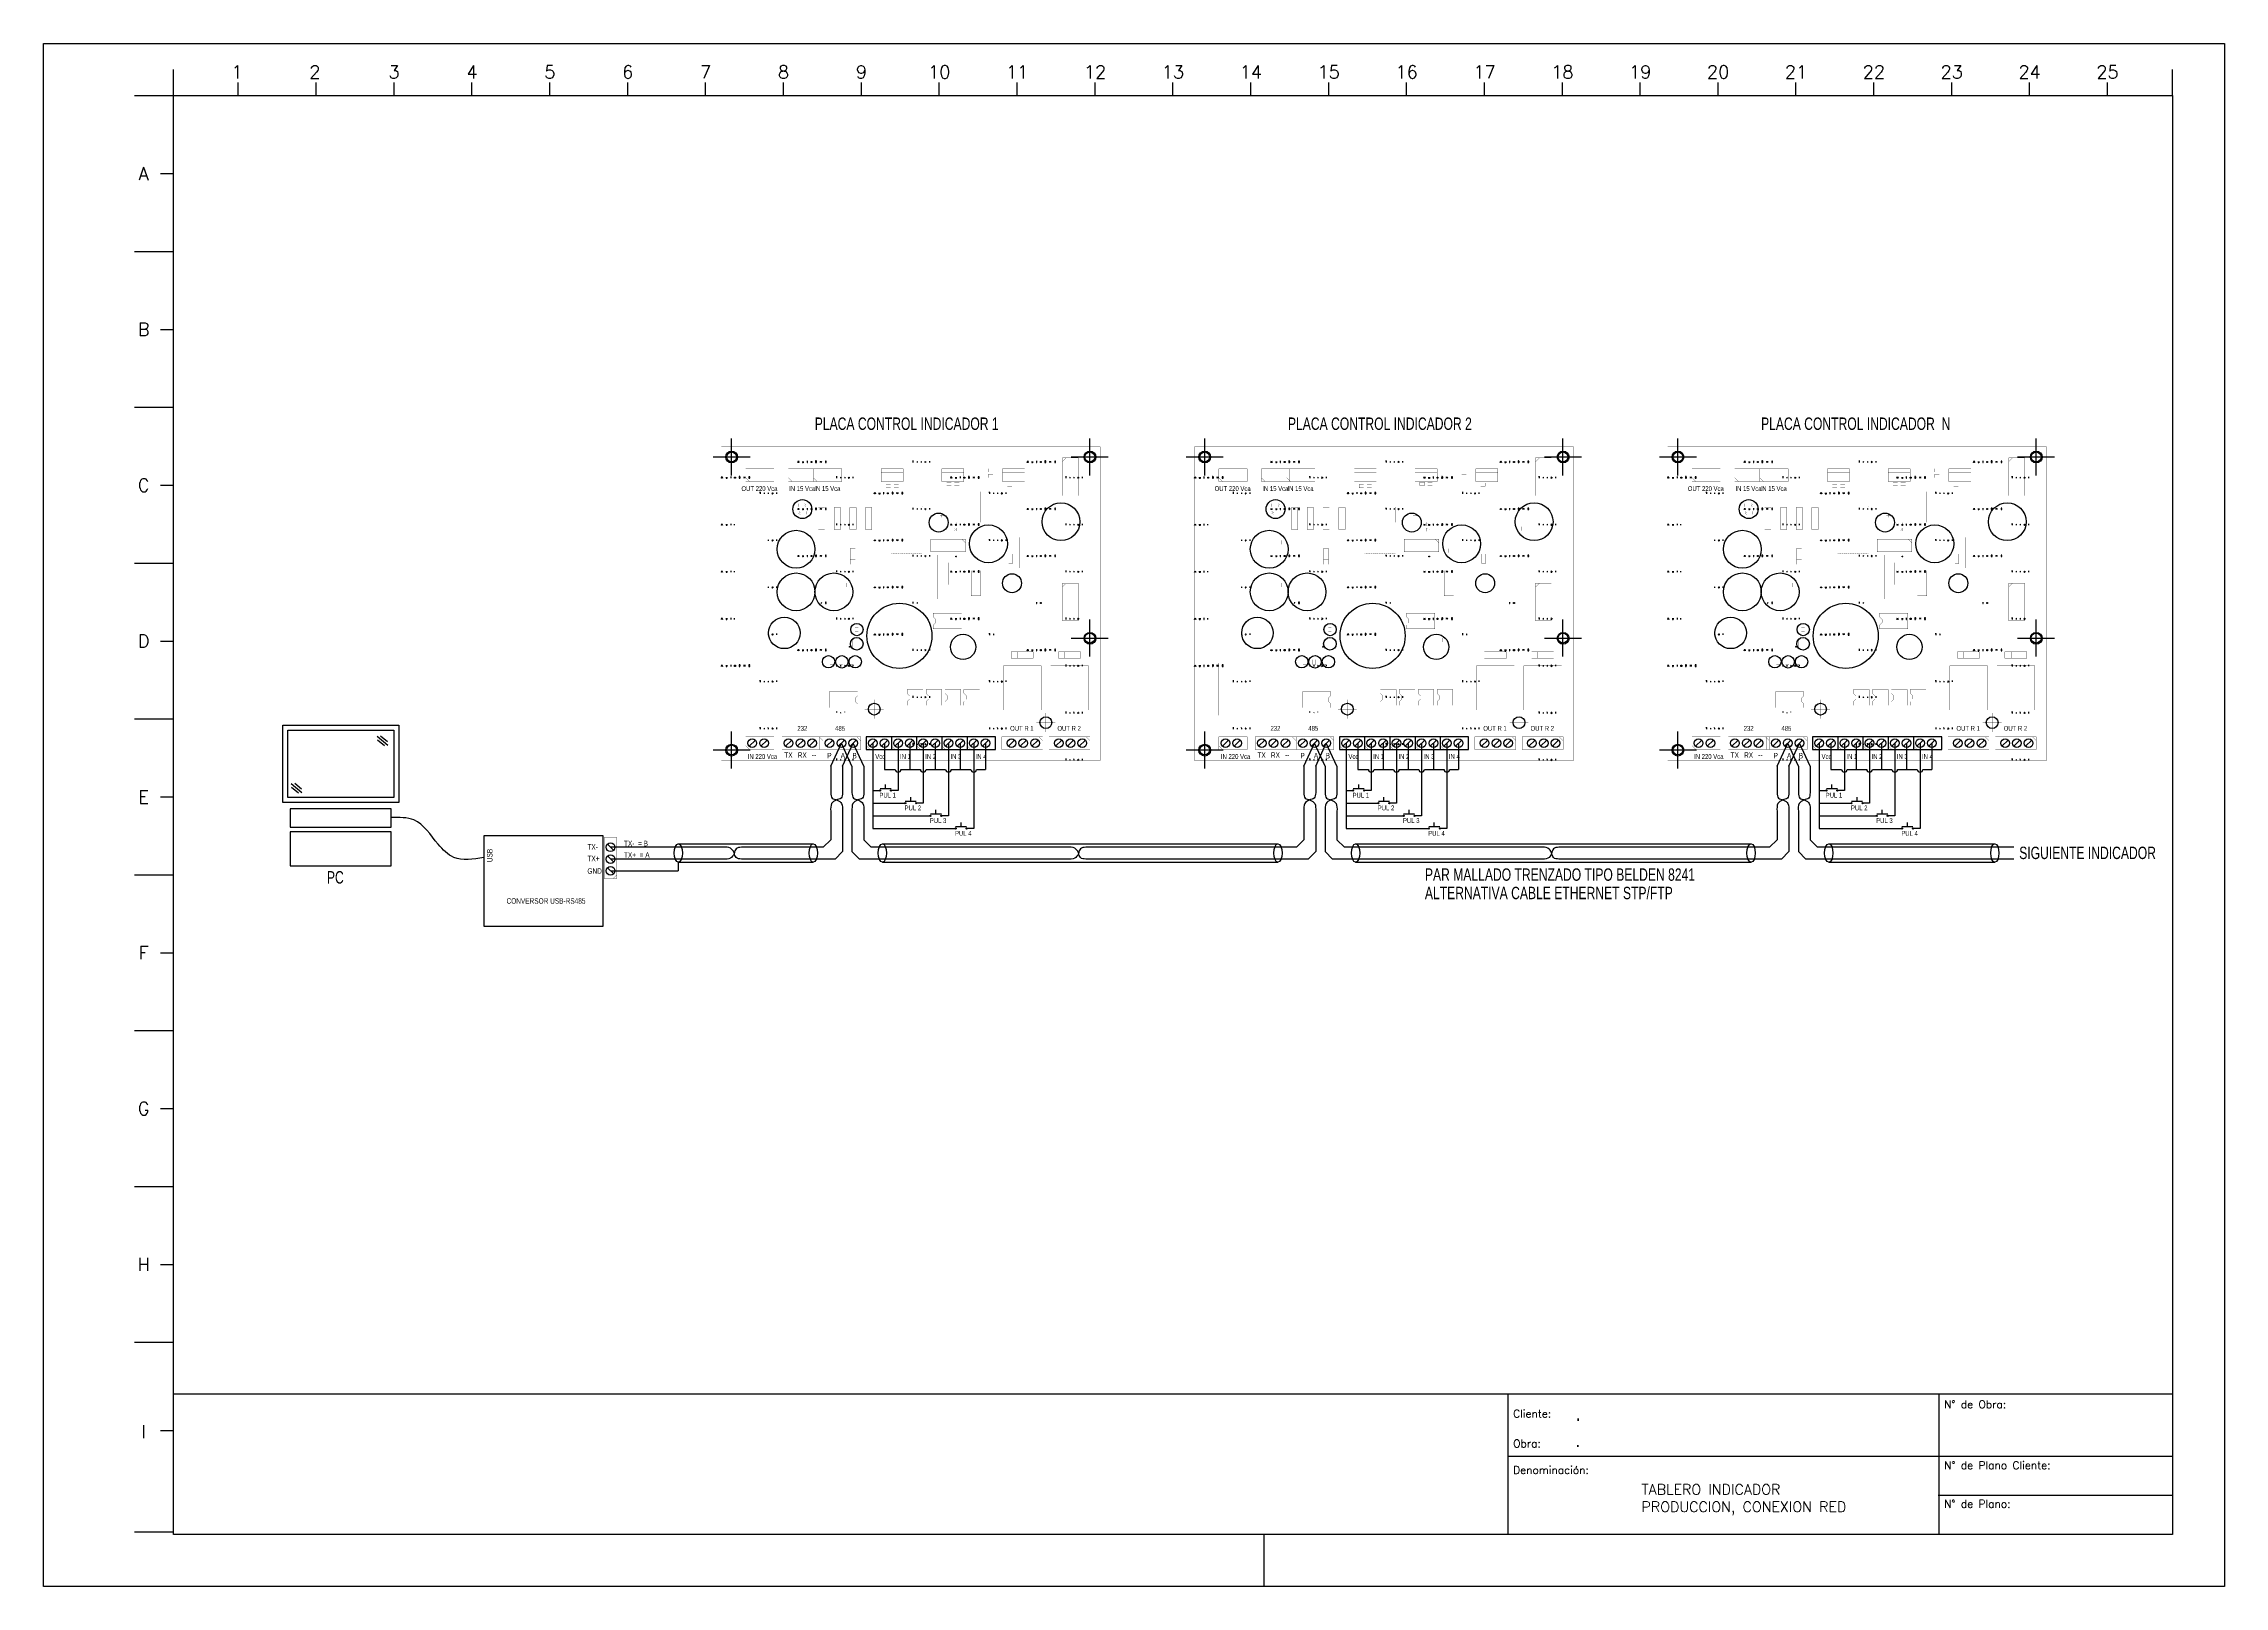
# Paper-space layout 'Layout2' of a CAD drawing. Header units: millimetres. Extents: x -19 to 401, y -7 to 290.
# The model-space entities are those that its viewports show. They can reach past a viewport. Long polylines and large blocks are cut down to what shows.
import ezdxf
from ezdxf.enums import TextEntityAlignment as Align

# ---------------------------------------------------------------- set-up
doc = ezdxf.new("R2010")
doc.units = ezdxf.units.MM
doc.linetypes.add('atContinuous2', pattern=[0])
for name, color, linetype in [('at_Entity', 7, 'Continuous'), ('at_Text', 7, 'Continuous'), ('PRINCIPAL', 7, 'Continuous'), ('Texto-rotulo', 4, 'Continuous'), ('TEXTOS', 3, 'Continuous')]:
    doc.layers.add(name, color=color, linetype=linetype)
doc.styles.add('ROMANS', font='romans')
doc.styles.add('Style1', font='arial.ttf', dxfattribs={"height": 0.2})
doc.styles.add('Style2', font='', dxfattribs={"height": 0.2})
doc.styles.add('Style4', font='', dxfattribs={"height": 0.2})
doc.styles.get('Style2').set_extended_font_data('Bank Gothic  Md  B T')
doc.styles.get('Style4').set_extended_font_data('Bank Gothic  Md  B T')

msp = doc.modelspace()

# ---------------------------------------------------------------- linework, layer by layer
at = {"color": 6}
for p, q in [((1245.35, 719.98), (1245.35, 734.9)), ((1389.81, 719.98), (1389.81, 734.9)), ((1436.17, 719.98), (1436.17, 734.9)), ((1580.63, 719.98), (1580.63, 734.9)), ((1627, 719.98), (1627, 734.9)), ((1771.46, 719.98), (1771.46, 734.9)), ((1237.89, 727.44), (1252.8, 727.44)), ((1382.35, 727.44), (1397.26, 727.44)), ((1428.72, 727.44), (1443.63, 727.44)), ((1573.18, 727.44), (1588.09, 727.44)), ((1619.54, 727.44), (1634.46, 727.44)), ((1764, 727.44), (1778.92, 727.44)), ((1389.81, 646.96), (1389.81, 661.88)), ((1580.63, 646.96), (1580.63, 661.88)), ((1771.46, 646.96), (1771.46, 661.88)), ((1382.35, 654.42), (1397.26, 654.42)), ((1573.18, 654.42), (1588.09, 654.42)), ((1764, 654.42), (1778.92, 654.42)), ((1245.35, 601.87), (1245.35, 616.79)), ((1436.17, 601.87), (1436.17, 616.79)), ((1627, 601.87), (1627, 616.79)), ((1237.89, 609.33), (1252.8, 609.33)), ((1428.72, 609.33), (1443.63, 609.33)), ((1619.54, 609.33), (1634.46, 609.33))]:
    msp.add_line(p, q, dxfattribs=at)
at = {"color": 28, "true_color": 0x0a0a0a}
for p, q in [((1272.05, 725.19), (1272.29, 725.82)), ((1272.14, 725.4), (1272.44, 725.4)), ((1272.29, 725.82), (1272.53, 725.19)), ((1273.95, 725.6), (1273.95, 725.19)), ((1273.95, 725.19), (1274.28, 725.19)), ((1274.28, 725.6), (1274.28, 725.12)), ((1275.72, 725.61), (1275.93, 725.61)), ((1275.81, 725.82), (1275.81, 725.19)), ((1275.81, 725.19), (1275.91, 725.19)), ((1277.41, 725.63), (1277.73, 725.63)), ((1277.41, 725.19), (1277.41, 725.63)), ((1277.73, 725.19), (1277.41, 725.19)), ((1277.73, 725.63), (1277.73, 725.19)), ((1279.25, 725.82), (1279.24, 725.19)), ((1279.24, 725.19), (1279.45, 725.19)), ((1279.45, 725.82), (1279.25, 725.82)), ((1279.55, 725.79), (1279.45, 725.82)), ((1279.45, 725.19), (1279.54, 725.21)), ((1279.54, 725.21), (1279.65, 725.36)), ((1279.66, 725.61), (1279.55, 725.79)), ((1279.65, 725.36), (1279.66, 725.61)), ((1281.08, 725.81), (1281.23, 725.19)), ((1281.23, 725.19), (1281.38, 725.81)), ((1281.38, 725.81), (1281.53, 725.19)), ((1281.53, 725.19), (1281.68, 725.81)), ((1283.55, 725.81), (1283.17, 725.81)), ((1283.17, 725.81), (1283.17, 725.19)), ((1283.17, 725.19), (1283.55, 725.19)), ((1283.55, 725.42), (1283.4, 725.42)), ((1283.55, 725.65), (1283.55, 725.81)), ((1283.55, 725.19), (1283.55, 725.42)), ((1364.53, 725.19), (1364.77, 725.82)), ((1364.62, 725.4), (1364.92, 725.4)), ((1364.77, 725.82), (1365.01, 725.19)), ((1366.43, 725.6), (1366.43, 725.19)), ((1366.43, 725.19), (1366.76, 725.19)), ((1366.76, 725.6), (1366.76, 725.12)), ((1368.2, 725.61), (1368.41, 725.61)), ((1368.29, 725.82), (1368.29, 725.19)), ((1368.29, 725.19), (1368.39, 725.19)), ((1369.89, 725.63), (1370.21, 725.63)), ((1369.89, 725.19), (1369.89, 725.63)), ((1370.21, 725.19), (1369.89, 725.19)), ((1370.21, 725.63), (1370.21, 725.19)), ((1371.73, 725.82), (1371.72, 725.19)), ((1371.72, 725.19), (1371.93, 725.19)), ((1371.93, 725.82), (1371.73, 725.82)), ((1372.03, 725.79), (1371.93, 725.82)), ((1371.93, 725.19), (1372.02, 725.21)), ((1372.02, 725.21), (1372.13, 725.36)), ((1372.14, 725.61), (1372.03, 725.79)), ((1372.13, 725.36), (1372.14, 725.61)), ((1373.56, 725.81), (1373.71, 725.19)), ((1373.71, 725.19), (1373.86, 725.81)), ((1373.86, 725.81), (1374.01, 725.19)), ((1374.01, 725.19), (1374.16, 725.81)), ((1376.03, 725.81), (1375.65, 725.81)), ((1375.65, 725.81), (1375.65, 725.19)), ((1375.65, 725.19), (1376.03, 725.19)), ((1376.03, 725.42), (1375.88, 725.42)), ((1376.03, 725.65), (1376.03, 725.81)), ((1376.03, 725.19), (1376.03, 725.42)), ((1462.88, 725.19), (1463.12, 725.82)), ((1462.97, 725.4), (1463.27, 725.4)), ((1463.12, 725.82), (1463.36, 725.19)), ((1464.78, 725.6), (1464.78, 725.19)), ((1464.78, 725.19), (1465.11, 725.19)), ((1465.11, 725.6), (1465.11, 725.12)), ((1466.55, 725.61), (1466.76, 725.61)), ((1466.64, 725.82), (1466.64, 725.19)), ((1466.64, 725.19), (1466.74, 725.19)), ((1468.23, 725.63), (1468.56, 725.63)), ((1468.23, 725.19), (1468.23, 725.63)), ((1468.56, 725.19), (1468.23, 725.19)), ((1468.56, 725.63), (1468.56, 725.19)), ((1470.28, 725.82), (1470.07, 725.82)), ((1470.07, 725.82), (1470.07, 725.19)), ((1470.07, 725.19), (1470.27, 725.19)), ((1470.27, 725.19), (1470.37, 725.21)), ((1470.37, 725.79), (1470.28, 725.82)), ((1470.48, 725.61), (1470.37, 725.79)), ((1470.37, 725.21), (1470.48, 725.36)), ((1470.48, 725.36), (1470.48, 725.61)), ((1471.91, 725.81), (1472.06, 725.19)), ((1472.06, 725.19), (1472.21, 725.81)), ((1472.21, 725.81), (1472.36, 725.19)), ((1472.36, 725.19), (1472.51, 725.81)), ((1474.38, 725.81), (1474, 725.81)), ((1474, 725.81), (1474, 725.19)), ((1474, 725.19), (1474.37, 725.19)), ((1474.38, 725.42), (1474.23, 725.42)), ((1474.37, 725.65), (1474.38, 725.81)), ((1474.37, 725.19), (1474.38, 725.42)), ((1555.36, 725.19), (1555.6, 725.82)), ((1555.45, 725.4), (1555.75, 725.4)), ((1555.6, 725.82), (1555.84, 725.19)), ((1557.26, 725.6), (1557.26, 725.19)), ((1557.26, 725.19), (1557.59, 725.19)), ((1557.59, 725.6), (1557.59, 725.12)), ((1559.03, 725.61), (1559.24, 725.61)), ((1559.12, 725.82), (1559.12, 725.19)), ((1559.12, 725.19), (1559.22, 725.19)), ((1560.71, 725.63), (1561.04, 725.63)), ((1560.71, 725.19), (1560.71, 725.63)), ((1561.04, 725.19), (1560.71, 725.19)), ((1561.04, 725.63), (1561.04, 725.19)), ((1562.76, 725.82), (1562.55, 725.82)), ((1562.55, 725.82), (1562.55, 725.19)), ((1562.55, 725.19), (1562.76, 725.19)), ((1562.85, 725.79), (1562.76, 725.82)), ((1562.76, 725.19), (1562.85, 725.21)), ((1562.96, 725.61), (1562.85, 725.79)), ((1562.85, 725.21), (1562.96, 725.36)), ((1562.96, 725.36), (1562.96, 725.61)), ((1564.39, 725.81), (1564.54, 725.19)), ((1564.54, 725.19), (1564.69, 725.81)), ((1564.69, 725.81), (1564.84, 725.19)), ((1564.84, 725.19), (1564.99, 725.81)), ((1566.86, 725.81), (1566.48, 725.81)), ((1566.48, 725.81), (1566.48, 725.19)), ((1566.48, 725.19), (1566.85, 725.19)), ((1566.86, 725.42), (1566.71, 725.42)), ((1566.85, 725.65), (1566.86, 725.81)), ((1566.85, 725.19), (1566.86, 725.42)), ((1653.71, 725.19), (1653.95, 725.82)), ((1653.8, 725.4), (1654.1, 725.4)), ((1653.95, 725.82), (1654.19, 725.19)), ((1655.6, 725.6), (1655.6, 725.19)), ((1655.6, 725.19), (1655.93, 725.19)), ((1655.93, 725.6), (1655.93, 725.12)), ((1657.38, 725.61), (1657.59, 725.61)), ((1657.47, 725.82), (1657.47, 725.19)), ((1657.47, 725.19), (1657.57, 725.19)), ((1659.06, 725.63), (1659.39, 725.63)), ((1659.06, 725.19), (1659.06, 725.63)), ((1659.39, 725.19), (1659.06, 725.19)), ((1659.39, 725.63), (1659.39, 725.19)), ((1661.11, 725.82), (1660.9, 725.82)), ((1660.9, 725.82), (1660.9, 725.19)), ((1660.9, 725.19), (1661.1, 725.19)), ((1661.1, 725.19), (1661.2, 725.21)), ((1661.2, 725.79), (1661.11, 725.82)), ((1661.31, 725.61), (1661.2, 725.79)), ((1661.2, 725.21), (1661.31, 725.36)), ((1661.31, 725.36), (1661.31, 725.61)), ((1662.74, 725.81), (1662.89, 725.19)), ((1662.89, 725.19), (1663.04, 725.81)), ((1663.04, 725.81), (1663.19, 725.19)), ((1663.19, 725.19), (1663.34, 725.81)), ((1665.21, 725.81), (1664.82, 725.81)), ((1664.82, 725.81), (1664.82, 725.19)), ((1664.82, 725.19), (1665.2, 725.19)), ((1665.21, 725.42), (1665.05, 725.42)), ((1665.2, 725.65), (1665.21, 725.81)), ((1665.2, 725.19), (1665.21, 725.42)), ((1746.19, 725.19), (1746.43, 725.82)), ((1746.28, 725.4), (1746.58, 725.4)), ((1746.43, 725.82), (1746.67, 725.19)), ((1748.08, 725.6), (1748.08, 725.19)), ((1748.08, 725.19), (1748.41, 725.19)), ((1748.41, 725.6), (1748.41, 725.12)), ((1749.86, 725.61), (1750.07, 725.61)), ((1749.95, 725.82), (1749.95, 725.19)), ((1749.95, 725.19), (1750.05, 725.19)), ((1751.54, 725.63), (1751.87, 725.63)), ((1751.54, 725.19), (1751.54, 725.63)), ((1751.87, 725.19), (1751.54, 725.19)), ((1751.87, 725.63), (1751.87, 725.19)), ((1753.59, 725.82), (1753.38, 725.82)), ((1753.38, 725.82), (1753.38, 725.19)), ((1753.38, 725.19), (1753.58, 725.19)), ((1753.58, 725.19), (1753.68, 725.21)), ((1753.68, 725.79), (1753.59, 725.82)), ((1753.79, 725.61), (1753.68, 725.79)), ((1753.68, 725.21), (1753.79, 725.36)), ((1753.79, 725.36), (1753.79, 725.61)), ((1755.22, 725.81), (1755.37, 725.19)), ((1755.37, 725.19), (1755.52, 725.81)), ((1755.52, 725.81), (1755.67, 725.19)), ((1755.67, 725.19), (1755.82, 725.81)), ((1757.69, 725.81), (1757.31, 725.81)), ((1757.31, 725.81), (1757.31, 725.19)), ((1757.31, 725.19), (1757.68, 725.19)), ((1757.69, 725.42), (1757.53, 725.42)), ((1757.68, 725.65), (1757.69, 725.81)), ((1757.68, 725.19), (1757.69, 725.42)), ((1241.23, 718.87), (1241.47, 719.5)), ((1241.31, 719.08), (1241.61, 719.08)), ((1241.47, 719.5), (1241.71, 718.87)), ((1243.12, 719.28), (1243.12, 718.87)), ((1243.12, 718.87), (1243.45, 718.87)), ((1243.45, 719.28), (1243.45, 718.8)), ((1244.89, 719.29), (1245.11, 719.29)), ((1244.99, 719.5), (1244.99, 718.87)), ((1244.99, 718.87), (1245.08, 718.87)), ((1246.58, 719.31), (1246.91, 719.31)), ((1246.58, 718.87), (1246.58, 719.31)), ((1246.91, 718.87), (1246.58, 718.87)), ((1246.91, 719.31), (1246.91, 718.87)), ((1248.63, 719.5), (1248.42, 719.5)), ((1248.42, 719.5), (1248.42, 718.87)), ((1248.42, 718.87), (1248.62, 718.87)), ((1248.62, 718.87), (1248.72, 718.89)), ((1248.72, 719.47), (1248.63, 719.5)), ((1248.83, 719.29), (1248.72, 719.47)), ((1248.72, 718.89), (1248.83, 719.04)), ((1248.83, 719.04), (1248.83, 719.29)), ((1250.26, 719.49), (1250.41, 718.87)), ((1250.41, 718.87), (1250.56, 719.49)), ((1250.56, 719.49), (1250.71, 718.87)), ((1250.71, 718.87), (1250.86, 719.49)), ((1252.72, 719.49), (1252.34, 719.49)), ((1252.34, 719.49), (1252.34, 718.87)), ((1252.34, 718.87), (1252.72, 718.87)), ((1252.72, 719.1), (1252.57, 719.1)), ((1252.72, 719.33), (1252.72, 719.49)), ((1252.72, 718.87), (1252.72, 719.1)), ((1302.88, 712.55), (1303.12, 713.18)), ((1302.97, 712.76), (1303.27, 712.76)), ((1303.12, 713.18), (1303.36, 712.55)), ((1304.77, 712.96), (1304.77, 712.55)), ((1304.77, 712.55), (1305.11, 712.55)), ((1305.11, 712.96), (1305.11, 712.48)), ((1306.55, 712.97), (1306.76, 712.97)), ((1306.64, 713.18), (1306.64, 712.55)), ((1306.64, 712.55), (1306.74, 712.55)), ((1308.23, 712.99), (1308.56, 712.99)), ((1308.23, 712.55), (1308.23, 712.99)), ((1308.56, 712.55), (1308.23, 712.55)), ((1308.56, 712.99), (1308.56, 712.55)), ((1310.28, 713.18), (1310.07, 713.18)), ((1310.07, 713.18), (1310.07, 712.55)), ((1310.07, 712.55), (1310.27, 712.55)), ((1310.27, 712.55), (1310.37, 712.57)), ((1310.37, 713.14), (1310.28, 713.18)), ((1310.48, 712.97), (1310.37, 713.14)), ((1310.37, 712.57), (1310.48, 712.72)), ((1310.48, 712.72), (1310.48, 712.97)), ((1311.91, 713.17), (1312.06, 712.55)), ((1312.06, 712.55), (1312.21, 713.17)), ((1312.21, 713.17), (1312.36, 712.55)), ((1312.36, 712.55), (1312.51, 713.17)), ((1314.38, 713.17), (1314, 713.17)), ((1314, 713.17), (1314, 712.55)), ((1314, 712.55), (1314.37, 712.55)), ((1314.38, 712.78), (1314.23, 712.78)), ((1314.37, 713.01), (1314.38, 713.17)), ((1314.37, 712.55), (1314.38, 712.78)), ((1333.71, 718.87), (1333.95, 719.5)), ((1333.79, 719.08), (1334.1, 719.08)), ((1333.95, 719.5), (1334.19, 718.87)), ((1335.6, 719.28), (1335.6, 718.87)), ((1335.6, 718.87), (1335.93, 718.87)), ((1335.93, 719.28), (1335.93, 718.8)), ((1337.37, 719.29), (1337.59, 719.29)), ((1337.47, 719.5), (1337.47, 718.87)), ((1337.47, 718.87), (1337.56, 718.87)), ((1339.06, 719.31), (1339.39, 719.31)), ((1339.06, 718.87), (1339.06, 719.31)), ((1339.39, 718.87), (1339.06, 718.87)), ((1339.39, 719.31), (1339.39, 718.87)), ((1341.11, 719.5), (1340.9, 719.5)), ((1340.9, 719.5), (1340.9, 718.87)), ((1340.9, 718.87), (1341.1, 718.87)), ((1341.1, 718.87), (1341.2, 718.89)), ((1341.2, 719.47), (1341.11, 719.5)), ((1341.31, 719.29), (1341.2, 719.47)), ((1341.2, 718.89), (1341.31, 719.04)), ((1341.31, 719.04), (1341.31, 719.29)), ((1342.74, 719.49), (1342.89, 718.87)), ((1342.89, 718.87), (1343.04, 719.49)), ((1343.04, 719.49), (1343.19, 718.87)), ((1343.19, 718.87), (1343.34, 719.49)), ((1345.2, 719.49), (1344.82, 719.49)), ((1344.82, 719.49), (1344.82, 718.87)), ((1344.82, 718.87), (1345.2, 718.87)), ((1345.2, 719.1), (1345.05, 719.1)), ((1345.2, 719.33), (1345.2, 719.49)), ((1345.2, 718.87), (1345.2, 719.1)), ((1432.05, 718.87), (1432.29, 719.5)), ((1432.14, 719.08), (1432.44, 719.08)), ((1432.29, 719.5), (1432.53, 718.87)), ((1433.95, 719.28), (1433.95, 718.87)), ((1433.95, 718.87), (1434.28, 718.87)), ((1434.28, 719.28), (1434.28, 718.8)), ((1435.72, 719.29), (1435.93, 719.29)), ((1435.81, 719.5), (1435.81, 718.87)), ((1435.81, 718.87), (1435.91, 718.87)), ((1437.41, 719.31), (1437.73, 719.31)), ((1437.41, 718.87), (1437.41, 719.31)), ((1437.73, 718.87), (1437.41, 718.87)), ((1437.73, 719.31), (1437.73, 718.87)), ((1439.25, 719.5), (1439.24, 718.87)), ((1439.24, 718.87), (1439.45, 718.87)), ((1439.45, 719.5), (1439.25, 719.5)), ((1439.55, 719.47), (1439.45, 719.5)), ((1439.45, 718.87), (1439.54, 718.89)), ((1439.54, 718.89), (1439.65, 719.04)), ((1439.66, 719.29), (1439.55, 719.47)), ((1439.65, 719.04), (1439.66, 719.29)), ((1441.08, 719.49), (1441.23, 718.87)), ((1441.23, 718.87), (1441.38, 719.49)), ((1441.38, 719.49), (1441.53, 718.87)), ((1441.53, 718.87), (1441.68, 719.49)), ((1443.55, 719.49), (1443.17, 719.49)), ((1443.17, 719.49), (1443.17, 718.87)), ((1443.17, 718.87), (1443.55, 718.87)), ((1443.55, 719.1), (1443.4, 719.1)), ((1443.55, 719.33), (1443.55, 719.49)), ((1443.55, 718.87), (1443.55, 719.1)), ((1493.71, 712.55), (1493.95, 713.18)), ((1493.79, 712.76), (1494.1, 712.76)), ((1493.95, 713.18), (1494.19, 712.55)), ((1495.6, 712.96), (1495.6, 712.55)), ((1495.6, 712.55), (1495.93, 712.55)), ((1495.93, 712.96), (1495.93, 712.48)), ((1497.37, 712.97), (1497.59, 712.97)), ((1497.47, 713.18), (1497.47, 712.55)), ((1497.47, 712.55), (1497.57, 712.55)), ((1499.06, 712.99), (1499.39, 712.99)), ((1499.06, 712.55), (1499.06, 712.99)), ((1499.39, 712.55), (1499.06, 712.55)), ((1499.39, 712.99), (1499.39, 712.55)), ((1501.11, 713.18), (1500.9, 713.18)), ((1500.9, 713.18), (1500.9, 712.55)), ((1500.9, 712.55), (1501.1, 712.55)), ((1501.1, 712.55), (1501.2, 712.57)), ((1501.2, 713.14), (1501.11, 713.18)), ((1501.31, 712.97), (1501.2, 713.14)), ((1501.2, 712.57), (1501.31, 712.72)), ((1501.31, 712.72), (1501.31, 712.97)), ((1502.74, 713.17), (1502.89, 712.55)), ((1502.89, 712.55), (1503.04, 713.17)), ((1503.04, 713.17), (1503.19, 712.55)), ((1503.19, 712.55), (1503.34, 713.17)), ((1505.21, 713.17), (1504.82, 713.17)), ((1504.82, 713.17), (1504.82, 712.55)), ((1504.82, 712.55), (1505.2, 712.55)), ((1505.21, 712.78), (1505.05, 712.78)), ((1505.2, 713.01), (1505.21, 713.17)), ((1505.2, 712.55), (1505.21, 712.78)), ((1524.53, 718.87), (1524.77, 719.5)), ((1524.62, 719.08), (1524.92, 719.08)), ((1524.77, 719.5), (1525.01, 718.87)), ((1526.43, 719.28), (1526.43, 718.87)), ((1526.43, 718.87), (1526.76, 718.87)), ((1526.76, 719.28), (1526.76, 718.8)), ((1528.2, 719.29), (1528.41, 719.29)), ((1528.29, 719.5), (1528.29, 718.87)), ((1528.29, 718.87), (1528.39, 718.87)), ((1529.89, 719.31), (1530.21, 719.31)), ((1529.89, 718.87), (1529.89, 719.31)), ((1530.21, 718.87), (1529.89, 718.87)), ((1530.21, 719.31), (1530.21, 718.87)), ((1531.73, 719.5), (1531.72, 718.87)), ((1531.72, 718.87), (1531.93, 718.87)), ((1531.93, 719.5), (1531.73, 719.5)), ((1532.03, 719.47), (1531.93, 719.5)), ((1531.93, 718.87), (1532.02, 718.89)), ((1532.02, 718.89), (1532.13, 719.04)), ((1532.14, 719.29), (1532.03, 719.47)), ((1532.13, 719.04), (1532.14, 719.29)), ((1533.56, 719.49), (1533.71, 718.87)), ((1533.71, 718.87), (1533.86, 719.49)), ((1533.86, 719.49), (1534.01, 718.87)), ((1534.01, 718.87), (1534.16, 719.49)), ((1536.03, 719.49), (1535.65, 719.49)), ((1535.65, 719.49), (1535.65, 718.87)), ((1535.65, 718.87), (1536.03, 718.87)), ((1536.03, 719.1), (1535.88, 719.1)), ((1536.03, 719.33), (1536.03, 719.49)), ((1536.03, 718.87), (1536.03, 719.1)), ((1622.88, 718.87), (1623.12, 719.5)), ((1622.97, 719.08), (1623.27, 719.08)), ((1623.12, 719.5), (1623.36, 718.87)), ((1624.78, 719.28), (1624.78, 718.87)), ((1624.78, 718.87), (1625.11, 718.87)), ((1625.11, 719.28), (1625.11, 718.8)), ((1626.55, 719.29), (1626.76, 719.29)), ((1626.64, 719.5), (1626.64, 718.87)), ((1626.64, 718.87), (1626.74, 718.87)), ((1628.23, 719.31), (1628.56, 719.31)), ((1628.23, 718.87), (1628.23, 719.31)), ((1628.56, 718.87), (1628.23, 718.87)), ((1628.56, 719.31), (1628.56, 718.87)), ((1630.28, 719.5), (1630.07, 719.5)), ((1630.07, 719.5), (1630.07, 718.87)), ((1630.07, 718.87), (1630.28, 718.87)), ((1630.37, 719.47), (1630.28, 719.5)), ((1630.28, 718.87), (1630.37, 718.89)), ((1630.49, 719.29), (1630.37, 719.47)), ((1630.37, 718.89), (1630.48, 719.04)), ((1630.48, 719.04), (1630.49, 719.29)), ((1631.91, 719.49), (1632.06, 718.87)), ((1632.06, 718.87), (1632.21, 719.49)), ((1632.21, 719.49), (1632.36, 718.87)), ((1632.36, 718.87), (1632.51, 719.49)), ((1634.38, 719.49), (1634, 719.49)), ((1634, 719.49), (1634, 718.87)), ((1634, 718.87), (1634.38, 718.87)), ((1634.38, 719.1), (1634.23, 719.1)), ((1634.38, 719.33), (1634.38, 719.49)), ((1634.38, 718.87), (1634.38, 719.1)), ((1684.53, 712.55), (1684.77, 713.18)), ((1684.62, 712.76), (1684.92, 712.76)), ((1684.77, 713.18), (1685.02, 712.55)), ((1686.43, 712.96), (1686.43, 712.55)), ((1686.43, 712.55), (1686.76, 712.55)), ((1686.76, 712.96), (1686.76, 712.48)), ((1688.2, 712.97), (1688.42, 712.97)), ((1688.29, 713.18), (1688.29, 712.55)), ((1688.29, 712.55), (1688.39, 712.55)), ((1689.89, 712.99), (1690.21, 712.99)), ((1689.89, 712.55), (1689.89, 712.99)), ((1690.21, 712.55), (1689.89, 712.55)), ((1690.21, 712.99), (1690.21, 712.55)), ((1691.73, 713.18), (1691.72, 712.55)), ((1691.72, 712.55), (1691.93, 712.55)), ((1691.93, 713.18), (1691.73, 713.18)), ((1692.03, 713.14), (1691.93, 713.18)), ((1691.93, 712.55), (1692.03, 712.57)), ((1692.14, 712.97), (1692.03, 713.14)), ((1692.03, 712.57), (1692.13, 712.72)), ((1692.13, 712.72), (1692.14, 712.97)), ((1693.56, 713.17), (1693.71, 712.55)), ((1693.71, 712.55), (1693.86, 713.17)), ((1693.86, 713.17), (1694.01, 712.55)), ((1694.01, 712.55), (1694.16, 713.17)), ((1696.03, 713.17), (1695.65, 713.17)), ((1695.65, 713.17), (1695.65, 712.55)), ((1695.65, 712.55), (1696.03, 712.55)), ((1696.03, 712.78), (1695.88, 712.78)), ((1696.03, 713.01), (1696.03, 713.17)), ((1696.03, 712.55), (1696.03, 712.78)), ((1715.36, 718.87), (1715.6, 719.5)), ((1715.45, 719.08), (1715.75, 719.08)), ((1715.6, 719.5), (1715.84, 718.87)), ((1717.26, 719.28), (1717.26, 718.87)), ((1717.26, 718.87), (1717.59, 718.87)), ((1717.59, 719.28), (1717.59, 718.8)), ((1719.03, 719.29), (1719.24, 719.29)), ((1719.12, 719.5), (1719.12, 718.87)), ((1719.12, 718.87), (1719.22, 718.87)), ((1720.71, 719.31), (1721.04, 719.31)), ((1720.71, 718.87), (1720.71, 719.31)), ((1721.04, 718.87), (1720.71, 718.87)), ((1721.04, 719.31), (1721.04, 718.87)), ((1722.76, 719.5), (1722.55, 719.5)), ((1722.55, 719.5), (1722.55, 718.87)), ((1722.55, 718.87), (1722.76, 718.87)), ((1722.85, 719.47), (1722.76, 719.5)), ((1722.76, 718.87), (1722.85, 718.89)), ((1722.97, 719.29), (1722.85, 719.47)), ((1722.85, 718.89), (1722.96, 719.04)), ((1722.96, 719.04), (1722.97, 719.29)), ((1724.39, 719.49), (1724.54, 718.87)), ((1724.54, 718.87), (1724.69, 719.49)), ((1724.69, 719.49), (1724.84, 718.87)), ((1724.84, 718.87), (1724.99, 719.49)), ((1726.86, 719.49), (1726.48, 719.49)), ((1726.48, 719.49), (1726.48, 718.87)), ((1726.48, 718.87), (1726.86, 718.87)), ((1726.86, 719.1), (1726.71, 719.1)), ((1726.86, 719.33), (1726.86, 719.49)), ((1726.86, 718.87), (1726.86, 719.1)), ((1272.05, 706.23), (1272.29, 706.86)), ((1272.14, 706.44), (1272.44, 706.44)), ((1272.29, 706.86), (1272.53, 706.23)), ((1273.95, 706.64), (1273.95, 706.23)), ((1273.95, 706.23), (1274.28, 706.23)), ((1274.28, 706.64), (1274.28, 706.16)), ((1275.72, 706.65), (1275.93, 706.65)), ((1275.81, 706.86), (1275.81, 706.23)), ((1275.81, 706.23), (1275.91, 706.23)), ((1277.41, 706.67), (1277.73, 706.67)), ((1277.41, 706.23), (1277.41, 706.67)), ((1277.73, 706.23), (1277.41, 706.23)), ((1277.73, 706.67), (1277.73, 706.23)), ((1279.25, 706.86), (1279.24, 706.23)), ((1279.24, 706.23), (1279.45, 706.23)), ((1279.45, 706.86), (1279.25, 706.86)), ((1279.55, 706.82), (1279.45, 706.86)), ((1279.45, 706.23), (1279.54, 706.25)), ((1279.54, 706.25), (1279.65, 706.4)), ((1279.66, 706.65), (1279.55, 706.82)), ((1279.65, 706.4), (1279.66, 706.65)), ((1281.08, 706.85), (1281.23, 706.23)), ((1281.23, 706.23), (1281.38, 706.85)), ((1281.38, 706.85), (1281.53, 706.23)), ((1281.53, 706.23), (1281.68, 706.85)), ((1283.55, 706.85), (1283.17, 706.85)), ((1283.17, 706.85), (1283.17, 706.23)), ((1283.17, 706.23), (1283.55, 706.23)), ((1283.55, 706.46), (1283.4, 706.46)), ((1283.55, 706.69), (1283.55, 706.85)), ((1283.55, 706.23), (1283.55, 706.46)), ((1364.53, 706.23), (1364.77, 706.86)), ((1364.62, 706.44), (1364.92, 706.44)), ((1364.77, 706.86), (1365.01, 706.23)), ((1366.43, 706.64), (1366.43, 706.23)), ((1366.43, 706.23), (1366.76, 706.23)), ((1366.76, 706.64), (1366.76, 706.16)), ((1368.2, 706.65), (1368.41, 706.65)), ((1368.29, 706.86), (1368.29, 706.23)), ((1368.29, 706.23), (1368.39, 706.23)), ((1369.89, 706.67), (1370.21, 706.67)), ((1369.89, 706.23), (1369.89, 706.67)), ((1370.21, 706.23), (1369.89, 706.23)), ((1370.21, 706.67), (1370.21, 706.23)), ((1371.73, 706.86), (1371.72, 706.23)), ((1371.72, 706.23), (1371.93, 706.23)), ((1371.93, 706.86), (1371.73, 706.86)), ((1372.03, 706.82), (1371.93, 706.86)), ((1371.93, 706.23), (1372.02, 706.25)), ((1372.02, 706.25), (1372.13, 706.4)), ((1372.14, 706.65), (1372.03, 706.82)), ((1372.13, 706.4), (1372.14, 706.65)), ((1373.56, 706.85), (1373.71, 706.23)), ((1373.71, 706.23), (1373.86, 706.85)), ((1373.86, 706.85), (1374.01, 706.23)), ((1374.01, 706.23), (1374.16, 706.85)), ((1376.03, 706.85), (1375.65, 706.85)), ((1375.65, 706.85), (1375.65, 706.23)), ((1375.65, 706.23), (1376.03, 706.23)), ((1376.03, 706.46), (1375.88, 706.46)), ((1376.03, 706.69), (1376.03, 706.85)), ((1376.03, 706.23), (1376.03, 706.46)), ((1462.88, 706.23), (1463.12, 706.86)), ((1462.97, 706.44), (1463.27, 706.44)), ((1463.12, 706.86), (1463.36, 706.23)), ((1464.78, 706.64), (1464.78, 706.23)), ((1464.78, 706.23), (1465.11, 706.23)), ((1465.11, 706.64), (1465.11, 706.16)), ((1466.55, 706.65), (1466.76, 706.65)), ((1466.64, 706.86), (1466.64, 706.23)), ((1466.64, 706.23), (1466.74, 706.23)), ((1468.23, 706.67), (1468.56, 706.67)), ((1468.23, 706.23), (1468.23, 706.67)), ((1468.56, 706.23), (1468.23, 706.23)), ((1468.56, 706.67), (1468.56, 706.23)), ((1470.28, 706.86), (1470.07, 706.86)), ((1470.07, 706.86), (1470.07, 706.23)), ((1470.07, 706.23), (1470.27, 706.23)), ((1470.27, 706.23), (1470.37, 706.25)), ((1470.37, 706.82), (1470.28, 706.86)), ((1470.48, 706.65), (1470.37, 706.82)), ((1470.37, 706.25), (1470.48, 706.4)), ((1470.48, 706.4), (1470.48, 706.65)), ((1471.91, 706.85), (1472.06, 706.23)), ((1472.06, 706.23), (1472.21, 706.85)), ((1472.21, 706.85), (1472.36, 706.23)), ((1472.36, 706.23), (1472.51, 706.85)), ((1474.38, 706.85), (1474, 706.85)), ((1474, 706.85), (1474, 706.23)), ((1474, 706.23), (1474.37, 706.23)), ((1474.38, 706.46), (1474.23, 706.46)), ((1474.37, 706.69), (1474.38, 706.85)), ((1474.37, 706.23), (1474.38, 706.46)), ((1555.36, 706.23), (1555.6, 706.86)), ((1555.45, 706.44), (1555.75, 706.44)), ((1555.6, 706.86), (1555.84, 706.23)), ((1557.26, 706.64), (1557.26, 706.23)), ((1557.26, 706.23), (1557.59, 706.23)), ((1557.59, 706.64), (1557.59, 706.16)), ((1559.03, 706.65), (1559.24, 706.65)), ((1559.12, 706.86), (1559.12, 706.23)), ((1559.12, 706.23), (1559.22, 706.23)), ((1560.71, 706.67), (1561.04, 706.67)), ((1560.71, 706.23), (1560.71, 706.67)), ((1561.04, 706.23), (1560.71, 706.23)), ((1561.04, 706.67), (1561.04, 706.23)), ((1562.76, 706.86), (1562.55, 706.86)), ((1562.55, 706.86), (1562.55, 706.23)), ((1562.55, 706.23), (1562.76, 706.23)), ((1562.85, 706.82), (1562.76, 706.86)), ((1562.76, 706.23), (1562.85, 706.25)), ((1562.96, 706.65), (1562.85, 706.82)), ((1562.85, 706.25), (1562.96, 706.4)), ((1562.96, 706.4), (1562.96, 706.65)), ((1564.39, 706.85), (1564.54, 706.23)), ((1564.54, 706.23), (1564.69, 706.85)), ((1564.69, 706.85), (1564.84, 706.23)), ((1564.84, 706.23), (1564.99, 706.85)), ((1566.86, 706.85), (1566.48, 706.85)), ((1566.48, 706.85), (1566.48, 706.23)), ((1566.48, 706.23), (1566.85, 706.23)), ((1566.86, 706.46), (1566.71, 706.46)), ((1566.85, 706.69), (1566.86, 706.85)), ((1566.85, 706.23), (1566.86, 706.46)), ((1653.71, 706.23), (1653.95, 706.86)), ((1653.8, 706.44), (1654.1, 706.44)), ((1653.95, 706.86), (1654.19, 706.23)), ((1655.6, 706.64), (1655.6, 706.23)), ((1655.6, 706.23), (1655.93, 706.23)), ((1655.93, 706.64), (1655.93, 706.16)), ((1657.38, 706.65), (1657.59, 706.65)), ((1657.47, 706.86), (1657.47, 706.23)), ((1657.47, 706.23), (1657.57, 706.23)), ((1659.06, 706.67), (1659.39, 706.67)), ((1659.06, 706.23), (1659.06, 706.67)), ((1659.39, 706.23), (1659.06, 706.23)), ((1659.39, 706.67), (1659.39, 706.23)), ((1661.11, 706.86), (1660.9, 706.86)), ((1660.9, 706.86), (1660.9, 706.23)), ((1660.9, 706.23), (1661.1, 706.23)), ((1661.1, 706.23), (1661.2, 706.25)), ((1661.2, 706.82), (1661.11, 706.86)), ((1661.31, 706.65), (1661.2, 706.82)), ((1661.2, 706.25), (1661.31, 706.4)), ((1661.31, 706.4), (1661.31, 706.65)), ((1662.74, 706.85), (1662.89, 706.23)), ((1662.89, 706.23), (1663.04, 706.85)), ((1663.04, 706.85), (1663.19, 706.23)), ((1663.19, 706.23), (1663.34, 706.85)), ((1665.21, 706.85), (1664.82, 706.85)), ((1664.82, 706.85), (1664.82, 706.23)), ((1664.82, 706.23), (1665.2, 706.23)), ((1665.21, 706.46), (1665.05, 706.46)), ((1665.2, 706.69), (1665.21, 706.85)), ((1665.2, 706.23), (1665.21, 706.46)), ((1746.19, 706.23), (1746.43, 706.86)), ((1746.28, 706.44), (1746.58, 706.44)), ((1746.43, 706.86), (1746.67, 706.23)), ((1748.08, 706.64), (1748.08, 706.23)), ((1748.08, 706.23), (1748.41, 706.23)), ((1748.41, 706.64), (1748.41, 706.16)), ((1749.86, 706.65), (1750.07, 706.65)), ((1749.95, 706.86), (1749.95, 706.23)), ((1749.95, 706.23), (1750.05, 706.23)), ((1751.54, 706.67), (1751.87, 706.67)), ((1751.54, 706.23), (1751.54, 706.67)), ((1751.87, 706.23), (1751.54, 706.23)), ((1751.87, 706.67), (1751.87, 706.23)), ((1753.59, 706.86), (1753.38, 706.86)), ((1753.38, 706.86), (1753.38, 706.23)), ((1753.38, 706.23), (1753.58, 706.23)), ((1753.58, 706.23), (1753.68, 706.25)), ((1753.68, 706.82), (1753.59, 706.86)), ((1753.79, 706.65), (1753.68, 706.82)), ((1753.68, 706.25), (1753.79, 706.4)), ((1753.79, 706.4), (1753.79, 706.65)), ((1755.22, 706.85), (1755.37, 706.23)), ((1755.37, 706.23), (1755.52, 706.85)), ((1755.52, 706.85), (1755.67, 706.23)), ((1755.67, 706.23), (1755.82, 706.85)), ((1757.69, 706.85), (1757.31, 706.85)), ((1757.31, 706.85), (1757.31, 706.23)), ((1757.31, 706.23), (1757.68, 706.23)), ((1757.69, 706.46), (1757.53, 706.46)), ((1757.68, 706.69), (1757.69, 706.85)), ((1757.68, 706.23), (1757.69, 706.46)), ((1241.23, 699.91), (1241.47, 700.54)), ((1241.31, 700.12), (1241.61, 700.12)), ((1241.47, 700.54), (1241.71, 699.91)), ((1243.12, 700.32), (1243.12, 699.91)), ((1243.12, 699.91), (1243.45, 699.91)), ((1243.45, 700.32), (1243.45, 699.84)), ((1244.89, 700.33), (1245.11, 700.33)), ((1244.99, 700.54), (1244.99, 699.91)), ((1244.99, 699.91), (1245.08, 699.91)), ((1246.58, 699.91), (1246.58, 700.35)), ((1333.71, 699.91), (1333.95, 700.54)), ((1333.79, 700.12), (1334.1, 700.12)), ((1333.95, 700.54), (1334.19, 699.91)), ((1335.6, 700.32), (1335.6, 699.91)), ((1335.6, 699.91), (1335.93, 699.91)), ((1335.93, 700.32), (1335.93, 699.84)), ((1337.37, 700.33), (1337.59, 700.33)), ((1337.47, 700.54), (1337.47, 699.91)), ((1337.47, 699.91), (1337.56, 699.91)), ((1339.06, 700.35), (1339.39, 700.35)), ((1339.06, 699.91), (1339.06, 700.35)), ((1339.39, 699.91), (1339.06, 699.91)), ((1339.39, 700.35), (1339.39, 699.91)), ((1341.11, 700.54), (1340.9, 700.54)), ((1340.9, 700.54), (1340.9, 699.91)), ((1340.9, 699.91), (1341.1, 699.91)), ((1341.1, 699.91), (1341.2, 699.93)), ((1341.2, 700.5), (1341.11, 700.54)), ((1341.31, 700.33), (1341.2, 700.5)), ((1341.2, 699.93), (1341.31, 700.08)), ((1341.31, 700.08), (1341.31, 700.33)), ((1342.74, 700.53), (1342.89, 699.91)), ((1342.89, 699.91), (1343.04, 700.53)), ((1343.04, 700.53), (1343.19, 699.91)), ((1343.19, 699.91), (1343.34, 700.53)), ((1345.2, 700.53), (1344.82, 700.53)), ((1344.82, 700.53), (1344.82, 699.91)), ((1344.82, 699.91), (1345.2, 699.91)), ((1345.2, 700.14), (1345.05, 700.14)), ((1345.2, 700.37), (1345.2, 700.53)), ((1345.2, 699.91), (1345.2, 700.14)), ((1432.05, 699.91), (1432.29, 700.54)), ((1432.14, 700.12), (1432.44, 700.12)), ((1432.29, 700.54), (1432.53, 699.91)), ((1433.95, 700.32), (1433.95, 699.91)), ((1433.95, 699.91), (1434.28, 699.91)), ((1434.28, 700.32), (1434.28, 699.84)), ((1435.72, 700.33), (1435.93, 700.33)), ((1435.81, 700.54), (1435.81, 699.91)), ((1435.81, 699.91), (1435.91, 699.91)), ((1437.41, 699.91), (1437.41, 700.35)), ((1524.53, 699.91), (1524.77, 700.54)), ((1524.62, 700.12), (1524.92, 700.12)), ((1524.77, 700.54), (1525.01, 699.91)), ((1526.43, 700.32), (1526.43, 699.91)), ((1526.43, 699.91), (1526.76, 699.91)), ((1526.76, 700.32), (1526.76, 699.84)), ((1528.2, 700.33), (1528.41, 700.33)), ((1528.29, 700.54), (1528.29, 699.91)), ((1528.29, 699.91), (1528.39, 699.91)), ((1529.89, 700.35), (1530.21, 700.35)), ((1529.89, 699.91), (1529.89, 700.35)), ((1530.21, 699.91), (1529.89, 699.91)), ((1530.21, 700.35), (1530.21, 699.91)), ((1531.73, 700.54), (1531.72, 699.91)), ((1531.72, 699.91), (1531.93, 699.91)), ((1531.93, 700.54), (1531.73, 700.54)), ((1532.03, 700.5), (1531.93, 700.54)), ((1531.93, 699.91), (1532.02, 699.93)), ((1532.02, 699.93), (1532.13, 700.08)), ((1532.14, 700.33), (1532.03, 700.5)), ((1532.13, 700.08), (1532.14, 700.33)), ((1533.56, 700.53), (1533.71, 699.91)), ((1533.71, 699.91), (1533.86, 700.53)), ((1533.86, 700.53), (1534.01, 699.91)), ((1534.01, 699.91), (1534.16, 700.53)), ((1536.03, 700.53), (1535.65, 700.53)), ((1535.65, 700.53), (1535.65, 699.91)), ((1535.65, 699.91), (1536.03, 699.91)), ((1536.03, 700.14), (1535.88, 700.14)), ((1536.03, 700.37), (1536.03, 700.53)), ((1536.03, 699.91), (1536.03, 700.14)), ((1622.88, 699.91), (1623.12, 700.54)), ((1622.97, 700.12), (1623.27, 700.12)), ((1623.12, 700.54), (1623.36, 699.91)), ((1624.78, 700.32), (1624.78, 699.91)), ((1624.78, 699.91), (1625.11, 699.91)), ((1625.11, 700.32), (1625.11, 699.84)), ((1626.55, 700.33), (1626.76, 700.33)), ((1626.64, 700.54), (1626.64, 699.91)), ((1626.64, 699.91), (1626.74, 699.91)), ((1628.23, 699.91), (1628.23, 700.35)), ((1715.36, 699.91), (1715.6, 700.54)), ((1715.45, 700.12), (1715.75, 700.12)), ((1715.6, 700.54), (1715.84, 699.91)), ((1717.26, 700.32), (1717.26, 699.91)), ((1717.26, 699.91), (1717.59, 699.91)), ((1717.59, 700.32), (1717.59, 699.84)), ((1719.03, 700.33), (1719.24, 700.33)), ((1719.12, 700.54), (1719.12, 699.91)), ((1719.12, 699.91), (1719.22, 699.91)), ((1720.71, 700.35), (1721.04, 700.35)), ((1720.71, 699.91), (1720.71, 700.35)), ((1721.04, 699.91), (1720.71, 699.91)), ((1721.04, 700.35), (1721.04, 699.91)), ((1722.76, 700.54), (1722.55, 700.54)), ((1722.55, 700.54), (1722.55, 699.91)), ((1722.55, 699.91), (1722.76, 699.91)), ((1722.85, 700.5), (1722.76, 700.54)), ((1722.76, 699.91), (1722.85, 699.93)), ((1722.97, 700.33), (1722.85, 700.5)), ((1722.85, 699.93), (1722.96, 700.08)), ((1722.96, 700.08), (1722.97, 700.33)), ((1724.39, 700.53), (1724.54, 699.91)), ((1724.54, 699.91), (1724.69, 700.53)), ((1724.69, 700.53), (1724.84, 699.91)), ((1724.84, 699.91), (1724.99, 700.53)), ((1726.86, 700.53), (1726.48, 700.53)), ((1726.48, 700.53), (1726.48, 699.91)), ((1726.48, 699.91), (1726.86, 699.91)), ((1726.86, 700.14), (1726.71, 700.14)), ((1726.86, 700.37), (1726.86, 700.53)), ((1726.86, 699.91), (1726.86, 700.14)), ((1272.05, 687.26), (1272.29, 687.9)), ((1272.14, 687.48), (1272.44, 687.48)), ((1272.29, 687.9), (1272.53, 687.26)), ((1273.95, 687.68), (1273.95, 687.26)), ((1273.95, 687.26), (1274.28, 687.26)), ((1274.28, 687.68), (1274.28, 687.2)), ((1275.72, 687.69), (1275.93, 687.69)), ((1275.81, 687.9), (1275.81, 687.26)), ((1275.81, 687.26), (1275.91, 687.26)), ((1277.41, 687.71), (1277.73, 687.71)), ((1277.41, 687.26), (1277.41, 687.71)), ((1277.73, 687.26), (1277.41, 687.26)), ((1277.73, 687.71), (1277.73, 687.26)), ((1279.25, 687.9), (1279.24, 687.26)), ((1279.24, 687.26), (1279.45, 687.26)), ((1279.45, 687.9), (1279.25, 687.9)), ((1279.55, 687.86), (1279.45, 687.9)), ((1279.45, 687.26), (1279.54, 687.29)), ((1279.54, 687.29), (1279.65, 687.44)), ((1279.66, 687.69), (1279.55, 687.86)), ((1279.65, 687.44), (1279.66, 687.69)), ((1281.08, 687.89), (1281.23, 687.27)), ((1281.23, 687.27), (1281.38, 687.89)), ((1281.38, 687.89), (1281.53, 687.27)), ((1281.53, 687.27), (1281.68, 687.89)), ((1283.55, 687.89), (1283.17, 687.89)), ((1283.17, 687.89), (1283.17, 687.26)), ((1283.17, 687.26), (1283.55, 687.26)), ((1283.55, 687.5), (1283.4, 687.5)), ((1283.55, 687.73), (1283.55, 687.89)), ((1283.55, 687.26), (1283.55, 687.5)), ((1302.88, 693.58), (1303.12, 694.22)), ((1302.97, 693.8), (1303.27, 693.8)), ((1303.12, 694.22), (1303.36, 693.58)), ((1304.77, 694), (1304.77, 693.58)), ((1304.77, 693.58), (1305.11, 693.58)), ((1305.11, 694), (1305.11, 693.52)), ((1306.55, 694.01), (1306.76, 694.01)), ((1306.64, 694.22), (1306.64, 693.58)), ((1306.64, 693.58), (1306.74, 693.58)), ((1308.23, 694.03), (1308.56, 694.03)), ((1308.23, 693.58), (1308.23, 694.03)), ((1308.56, 693.58), (1308.23, 693.58)), ((1308.56, 694.03), (1308.56, 693.58)), ((1310.28, 694.22), (1310.07, 694.22)), ((1310.07, 694.22), (1310.07, 693.58)), ((1310.07, 693.58), (1310.27, 693.58)), ((1310.27, 693.58), (1310.37, 693.61)), ((1310.37, 694.18), (1310.28, 694.22)), ((1310.48, 694.01), (1310.37, 694.18)), ((1310.37, 693.61), (1310.48, 693.76)), ((1310.48, 693.76), (1310.48, 694.01)), ((1311.91, 694.21), (1312.06, 693.59)), ((1312.06, 693.59), (1312.21, 694.21)), ((1312.21, 694.21), (1312.36, 693.59)), ((1312.36, 693.59), (1312.51, 694.21)), ((1314.38, 694.21), (1314, 694.21)), ((1314, 694.21), (1314, 693.58)), ((1314, 693.58), (1314.37, 693.58)), ((1314.38, 693.82), (1314.23, 693.82)), ((1314.37, 694.05), (1314.38, 694.21)), ((1314.37, 693.58), (1314.38, 693.82)), ((1364.53, 687.26), (1364.77, 687.9)), ((1364.62, 687.48), (1364.92, 687.48)), ((1364.77, 687.9), (1365.01, 687.26)), ((1366.43, 687.68), (1366.43, 687.26)), ((1366.43, 687.26), (1366.76, 687.26)), ((1366.76, 687.68), (1366.76, 687.2)), ((1368.2, 687.69), (1368.41, 687.69)), ((1368.29, 687.9), (1368.29, 687.26)), ((1368.29, 687.26), (1368.39, 687.26)), ((1369.89, 687.71), (1370.21, 687.71)), ((1369.89, 687.26), (1369.89, 687.71)), ((1370.21, 687.26), (1369.89, 687.26)), ((1370.21, 687.71), (1370.21, 687.26)), ((1371.73, 687.9), (1371.72, 687.26)), ((1371.72, 687.26), (1371.93, 687.26)), ((1371.93, 687.9), (1371.73, 687.9)), ((1372.03, 687.86), (1371.93, 687.9)), ((1371.93, 687.26), (1372.02, 687.29)), ((1372.02, 687.29), (1372.13, 687.44)), ((1372.14, 687.69), (1372.03, 687.86)), ((1372.13, 687.44), (1372.14, 687.69)), ((1373.56, 687.89), (1373.71, 687.27)), ((1373.71, 687.27), (1373.86, 687.89)), ((1373.86, 687.89), (1374.01, 687.27)), ((1374.01, 687.27), (1374.16, 687.89)), ((1376.03, 687.89), (1375.65, 687.89)), ((1375.65, 687.89), (1375.65, 687.26)), ((1375.65, 687.26), (1376.03, 687.26)), ((1376.03, 687.5), (1375.88, 687.5)), ((1376.03, 687.73), (1376.03, 687.89)), ((1376.03, 687.26), (1376.03, 687.5)), ((1462.88, 687.26), (1463.12, 687.9)), ((1462.97, 687.48), (1463.27, 687.48)), ((1463.12, 687.9), (1463.36, 687.26)), ((1464.78, 687.68), (1464.78, 687.26)), ((1464.78, 687.26), (1465.11, 687.26)), ((1465.11, 687.68), (1465.11, 687.2)), ((1466.55, 687.69), (1466.76, 687.69)), ((1466.64, 687.9), (1466.64, 687.26)), ((1466.64, 687.26), (1466.74, 687.26)), ((1468.23, 687.71), (1468.56, 687.71)), ((1468.23, 687.26), (1468.23, 687.71)), ((1468.56, 687.26), (1468.23, 687.26)), ((1468.56, 687.71), (1468.56, 687.26)), ((1470.28, 687.9), (1470.07, 687.9)), ((1470.07, 687.9), (1470.07, 687.26)), ((1470.07, 687.26), (1470.27, 687.26)), ((1470.27, 687.26), (1470.37, 687.29)), ((1470.37, 687.86), (1470.28, 687.9)), ((1470.48, 687.69), (1470.37, 687.86)), ((1470.37, 687.29), (1470.48, 687.44)), ((1470.48, 687.44), (1470.48, 687.69)), ((1471.91, 687.89), (1472.06, 687.27)), ((1472.06, 687.27), (1472.21, 687.89)), ((1472.21, 687.89), (1472.36, 687.27)), ((1472.36, 687.27), (1472.51, 687.89)), ((1474.38, 687.89), (1474, 687.89)), ((1474, 687.89), (1474, 687.26)), ((1474, 687.26), (1474.37, 687.26)), ((1474.38, 687.5), (1474.23, 687.5)), ((1474.37, 687.73), (1474.38, 687.89)), ((1474.37, 687.26), (1474.38, 687.5)), ((1493.71, 693.58), (1493.95, 694.22)), ((1493.79, 693.8), (1494.1, 693.8)), ((1493.95, 694.22), (1494.19, 693.58)), ((1495.6, 694), (1495.6, 693.58)), ((1495.6, 693.58), (1495.93, 693.58)), ((1495.93, 694), (1495.93, 693.52)), ((1497.37, 694.01), (1497.59, 694.01)), ((1497.47, 694.22), (1497.47, 693.58)), ((1497.47, 693.58), (1497.57, 693.58)), ((1499.06, 694.03), (1499.39, 694.03)), ((1499.06, 693.58), (1499.06, 694.03)), ((1499.39, 693.58), (1499.06, 693.58)), ((1499.39, 694.03), (1499.39, 693.58)), ((1501.11, 694.22), (1500.9, 694.22)), ((1500.9, 694.22), (1500.9, 693.58)), ((1500.9, 693.58), (1501.1, 693.58)), ((1501.1, 693.58), (1501.2, 693.61)), ((1501.2, 694.18), (1501.11, 694.22)), ((1501.31, 694.01), (1501.2, 694.18)), ((1501.2, 693.61), (1501.31, 693.76)), ((1501.31, 693.76), (1501.31, 694.01)), ((1502.74, 694.21), (1502.89, 693.59)), ((1502.89, 693.59), (1503.04, 694.21)), ((1503.04, 694.21), (1503.19, 693.59)), ((1503.19, 693.59), (1503.34, 694.21)), ((1505.21, 694.21), (1504.82, 694.21)), ((1504.82, 694.21), (1504.82, 693.58)), ((1504.82, 693.58), (1505.2, 693.58)), ((1505.21, 693.82), (1505.05, 693.82)), ((1505.2, 694.05), (1505.21, 694.21)), ((1505.2, 693.58), (1505.21, 693.82)), ((1555.36, 687.26), (1555.6, 687.9)), ((1555.45, 687.48), (1555.75, 687.48)), ((1555.6, 687.9), (1555.84, 687.26)), ((1557.26, 687.68), (1557.26, 687.26)), ((1557.26, 687.26), (1557.59, 687.26)), ((1557.59, 687.68), (1557.59, 687.2)), ((1559.03, 687.69), (1559.24, 687.69)), ((1559.12, 687.9), (1559.12, 687.26)), ((1559.12, 687.26), (1559.22, 687.26)), ((1560.71, 687.71), (1561.04, 687.71)), ((1560.71, 687.26), (1560.71, 687.71)), ((1561.04, 687.26), (1560.71, 687.26)), ((1561.04, 687.71), (1561.04, 687.26)), ((1562.76, 687.9), (1562.55, 687.9)), ((1562.55, 687.9), (1562.55, 687.26)), ((1562.55, 687.26), (1562.76, 687.26)), ((1562.85, 687.86), (1562.76, 687.9)), ((1562.76, 687.26), (1562.85, 687.29)), ((1562.96, 687.69), (1562.85, 687.86)), ((1562.85, 687.29), (1562.96, 687.44)), ((1562.96, 687.44), (1562.96, 687.69)), ((1564.39, 687.89), (1564.54, 687.27)), ((1564.54, 687.27), (1564.69, 687.89)), ((1564.69, 687.89), (1564.84, 687.27)), ((1564.84, 687.27), (1564.99, 687.89)), ((1566.86, 687.89), (1566.48, 687.89)), ((1566.48, 687.89), (1566.48, 687.26)), ((1566.48, 687.26), (1566.85, 687.26)), ((1566.86, 687.5), (1566.71, 687.5)), ((1566.85, 687.73), (1566.86, 687.89)), ((1566.85, 687.26), (1566.86, 687.5)), ((1653.71, 687.26), (1653.95, 687.9)), ((1653.8, 687.48), (1654.1, 687.48)), ((1653.95, 687.9), (1654.19, 687.26)), ((1655.6, 687.68), (1655.6, 687.26)), ((1655.6, 687.26), (1655.93, 687.26)), ((1655.93, 687.68), (1655.93, 687.2)), ((1657.38, 687.69), (1657.59, 687.69)), ((1657.47, 687.9), (1657.47, 687.26)), ((1657.47, 687.26), (1657.57, 687.26)), ((1659.06, 687.71), (1659.39, 687.71)), ((1659.06, 687.26), (1659.06, 687.71)), ((1659.39, 687.26), (1659.06, 687.26)), ((1659.39, 687.71), (1659.39, 687.26)), ((1661.11, 687.9), (1660.9, 687.9)), ((1660.9, 687.9), (1660.9, 687.26)), ((1660.9, 687.26), (1661.1, 687.26)), ((1661.1, 687.26), (1661.2, 687.29)), ((1661.2, 687.86), (1661.11, 687.9)), ((1661.31, 687.69), (1661.2, 687.86)), ((1661.2, 687.29), (1661.31, 687.44)), ((1661.31, 687.44), (1661.31, 687.69)), ((1662.74, 687.89), (1662.89, 687.27)), ((1662.89, 687.27), (1663.04, 687.89)), ((1663.04, 687.89), (1663.19, 687.27)), ((1663.19, 687.27), (1663.34, 687.89)), ((1665.21, 687.89), (1664.82, 687.89)), ((1664.82, 687.89), (1664.82, 687.26)), ((1664.82, 687.26), (1665.2, 687.26)), ((1665.21, 687.5), (1665.05, 687.5)), ((1665.2, 687.73), (1665.21, 687.89)), ((1665.2, 687.26), (1665.21, 687.5)), ((1684.53, 693.58), (1684.77, 694.22)), ((1684.62, 693.8), (1684.92, 693.8)), ((1684.77, 694.22), (1685.02, 693.58)), ((1686.43, 694), (1686.43, 693.58)), ((1686.43, 693.58), (1686.76, 693.58)), ((1686.76, 694), (1686.76, 693.52)), ((1688.2, 694.01), (1688.42, 694.01)), ((1688.29, 694.22), (1688.29, 693.58)), ((1688.29, 693.58), (1688.39, 693.58)), ((1689.89, 694.03), (1690.21, 694.03)), ((1689.89, 693.58), (1689.89, 694.03)), ((1690.21, 693.58), (1689.89, 693.58)), ((1690.21, 694.03), (1690.21, 693.58)), ((1691.73, 694.22), (1691.72, 693.58)), ((1691.72, 693.58), (1691.93, 693.58)), ((1691.93, 694.22), (1691.73, 694.22)), ((1692.03, 694.18), (1691.93, 694.22)), ((1691.93, 693.58), (1692.03, 693.61)), ((1692.14, 694.01), (1692.03, 694.18)), ((1692.03, 693.61), (1692.13, 693.76)), ((1692.13, 693.76), (1692.14, 694.01)), ((1693.56, 694.21), (1693.71, 693.59)), ((1693.71, 693.59), (1693.86, 694.21)), ((1693.86, 694.21), (1694.01, 693.59)), ((1694.01, 693.59), (1694.16, 694.21)), ((1696.03, 694.21), (1695.65, 694.21)), ((1695.65, 694.21), (1695.65, 693.58)), ((1695.65, 693.58), (1696.03, 693.58)), ((1696.03, 693.82), (1695.88, 693.82)), ((1696.03, 694.05), (1696.03, 694.21)), ((1696.03, 693.58), (1696.03, 693.82)), ((1746.19, 687.26), (1746.43, 687.9)), ((1746.28, 687.48), (1746.58, 687.48)), ((1746.43, 687.9), (1746.67, 687.26)), ((1748.08, 687.68), (1748.08, 687.26)), ((1748.08, 687.26), (1748.41, 687.26)), ((1748.41, 687.68), (1748.41, 687.2)), ((1749.86, 687.69), (1750.07, 687.69)), ((1749.95, 687.9), (1749.95, 687.26)), ((1749.95, 687.26), (1750.05, 687.26)), ((1751.54, 687.71), (1751.87, 687.71)), ((1751.54, 687.26), (1751.54, 687.71)), ((1751.87, 687.26), (1751.54, 687.26)), ((1751.87, 687.71), (1751.87, 687.26)), ((1753.59, 687.9), (1753.38, 687.9)), ((1753.38, 687.9), (1753.38, 687.26)), ((1753.38, 687.26), (1753.58, 687.26)), ((1753.58, 687.26), (1753.68, 687.29)), ((1753.68, 687.86), (1753.59, 687.9)), ((1753.79, 687.69), (1753.68, 687.86)), ((1753.68, 687.29), (1753.79, 687.44)), ((1753.79, 687.44), (1753.79, 687.69)), ((1755.22, 687.89), (1755.37, 687.27)), ((1755.37, 687.27), (1755.52, 687.89)), ((1755.52, 687.89), (1755.67, 687.27)), ((1755.67, 687.27), (1755.82, 687.89)), ((1757.69, 687.89), (1757.31, 687.89)), ((1757.31, 687.89), (1757.31, 687.26)), ((1757.31, 687.26), (1757.68, 687.26)), ((1757.69, 687.5), (1757.53, 687.5)), ((1757.68, 687.73), (1757.69, 687.89)), ((1757.68, 687.26), (1757.69, 687.5)), ((1241.23, 680.94), (1241.47, 681.58)), ((1241.31, 681.16), (1241.61, 681.16)), ((1241.47, 681.58), (1241.71, 680.94)), ((1243.12, 681.36), (1243.12, 680.94)), ((1243.12, 680.94), (1243.45, 680.94)), ((1243.45, 681.36), (1243.45, 680.88)), ((1244.89, 681.37), (1245.11, 681.37)), ((1244.99, 681.58), (1244.99, 680.94)), ((1244.99, 680.94), (1245.08, 680.94)), ((1246.58, 680.94), (1246.58, 681.39)), ((1333.71, 680.94), (1333.95, 681.58)), ((1333.79, 681.16), (1334.1, 681.16)), ((1333.95, 681.58), (1334.19, 680.94)), ((1335.6, 681.36), (1335.6, 680.94)), ((1335.6, 680.94), (1335.93, 680.94)), ((1335.93, 681.36), (1335.93, 680.88)), ((1337.37, 681.37), (1337.59, 681.37)), ((1337.47, 681.58), (1337.47, 680.94)), ((1337.47, 680.94), (1337.56, 680.94)), ((1339.06, 681.39), (1339.39, 681.39)), ((1339.06, 680.94), (1339.06, 681.39)), ((1339.39, 680.94), (1339.06, 680.94)), ((1339.39, 681.39), (1339.39, 680.94)), ((1341.11, 681.58), (1340.9, 681.58)), ((1340.9, 681.58), (1340.9, 680.94)), ((1340.9, 680.94), (1341.1, 680.94)), ((1341.1, 680.94), (1341.2, 680.97)), ((1341.2, 681.54), (1341.11, 681.58)), ((1341.31, 681.37), (1341.2, 681.54)), ((1341.2, 680.97), (1341.31, 681.12)), ((1341.31, 681.12), (1341.31, 681.37)), ((1342.74, 681.57), (1342.89, 680.95)), ((1342.89, 680.95), (1343.04, 681.57)), ((1343.04, 681.57), (1343.19, 680.95)), ((1343.19, 680.95), (1343.34, 681.57)), ((1345.2, 681.57), (1344.82, 681.57)), ((1344.82, 681.57), (1344.82, 680.94)), ((1344.82, 680.94), (1345.2, 680.94)), ((1345.2, 681.18), (1345.05, 681.18)), ((1345.2, 681.41), (1345.2, 681.57)), ((1345.2, 680.94), (1345.2, 681.18)), ((1432.05, 680.94), (1432.29, 681.58)), ((1432.14, 681.16), (1432.44, 681.16)), ((1432.29, 681.58), (1432.53, 680.94)), ((1433.95, 681.36), (1433.95, 680.94)), ((1433.95, 680.94), (1434.28, 680.94)), ((1434.28, 681.36), (1434.28, 680.88)), ((1435.72, 681.37), (1435.93, 681.37)), ((1435.81, 681.58), (1435.81, 680.94)), ((1435.81, 680.94), (1435.91, 680.94)), ((1437.41, 680.94), (1437.41, 681.39)), ((1524.53, 680.94), (1524.77, 681.58)), ((1524.62, 681.16), (1524.92, 681.16)), ((1524.77, 681.58), (1525.01, 680.94)), ((1526.43, 681.36), (1526.43, 680.94)), ((1526.43, 680.94), (1526.76, 680.94)), ((1526.76, 681.36), (1526.76, 680.88)), ((1528.2, 681.37), (1528.41, 681.37)), ((1528.29, 681.58), (1528.29, 680.94)), ((1528.29, 680.94), (1528.39, 680.94)), ((1529.89, 681.39), (1530.21, 681.39)), ((1529.89, 680.94), (1529.89, 681.39)), ((1530.21, 680.94), (1529.89, 680.94)), ((1530.21, 681.39), (1530.21, 680.94)), ((1531.73, 681.58), (1531.72, 680.94)), ((1531.72, 680.94), (1531.93, 680.94)), ((1531.93, 681.58), (1531.73, 681.58)), ((1532.03, 681.54), (1531.93, 681.58)), ((1531.93, 680.94), (1532.02, 680.97)), ((1532.02, 680.97), (1532.13, 681.12)), ((1532.14, 681.37), (1532.03, 681.54)), ((1532.13, 681.12), (1532.14, 681.37)), ((1533.56, 681.57), (1533.71, 680.95)), ((1533.71, 680.95), (1533.86, 681.57)), ((1533.86, 681.57), (1534.01, 680.95)), ((1534.01, 680.95), (1534.16, 681.57)), ((1536.03, 681.57), (1535.65, 681.57)), ((1535.65, 681.57), (1535.65, 680.94)), ((1535.65, 680.94), (1536.03, 680.94)), ((1536.03, 681.18), (1535.88, 681.18)), ((1536.03, 681.41), (1536.03, 681.57)), ((1536.03, 680.94), (1536.03, 681.18)), ((1622.88, 680.94), (1623.12, 681.58)), ((1622.97, 681.16), (1623.27, 681.16)), ((1623.12, 681.58), (1623.36, 680.94)), ((1624.78, 681.36), (1624.78, 680.94)), ((1624.78, 680.94), (1625.11, 680.94)), ((1625.11, 681.36), (1625.11, 680.88)), ((1626.55, 681.37), (1626.76, 681.37)), ((1626.64, 681.58), (1626.64, 680.94)), ((1626.64, 680.94), (1626.74, 680.94)), ((1628.23, 680.94), (1628.23, 681.39)), ((1715.36, 680.94), (1715.6, 681.58)), ((1715.45, 681.16), (1715.75, 681.16)), ((1715.6, 681.58), (1715.84, 680.94)), ((1717.26, 681.36), (1717.26, 680.94)), ((1717.26, 680.94), (1717.59, 680.94)), ((1717.59, 681.36), (1717.59, 680.88)), ((1719.03, 681.37), (1719.24, 681.37)), ((1719.12, 681.58), (1719.12, 680.94)), ((1719.12, 680.94), (1719.22, 680.94)), ((1720.71, 681.39), (1721.04, 681.39)), ((1720.71, 680.94), (1720.71, 681.39)), ((1721.04, 680.94), (1720.71, 680.94)), ((1721.04, 681.39), (1721.04, 680.94)), ((1722.76, 681.58), (1722.55, 681.58)), ((1722.55, 681.58), (1722.55, 680.94)), ((1722.55, 680.94), (1722.76, 680.94)), ((1722.85, 681.54), (1722.76, 681.58)), ((1722.76, 680.94), (1722.85, 680.97)), ((1722.97, 681.37), (1722.85, 681.54)), ((1722.85, 680.97), (1722.96, 681.12)), ((1722.96, 681.12), (1722.97, 681.37)), ((1724.39, 681.57), (1724.54, 680.95)), ((1724.54, 680.95), (1724.69, 681.57)), ((1724.69, 681.57), (1724.84, 680.95)), ((1724.84, 680.95), (1724.99, 681.57)), ((1726.86, 681.57), (1726.48, 681.57)), ((1726.48, 681.57), (1726.48, 680.94)), ((1726.48, 680.94), (1726.86, 680.94)), ((1726.86, 681.18), (1726.71, 681.18)), ((1726.86, 681.41), (1726.86, 681.57)), ((1726.86, 680.94), (1726.86, 681.18)), ((1281.53, 668.31), (1281.68, 668.93)), ((1283.55, 668.93), (1283.17, 668.93)), ((1283.17, 668.93), (1283.17, 668.3)), ((1283.55, 668.54), (1283.4, 668.54)), ((1283.55, 668.77), (1283.55, 668.93)), ((1283.55, 668.3), (1283.55, 668.54)), ((1302.88, 674.62), (1303.12, 675.26)), ((1302.97, 674.83), (1303.27, 674.83)), ((1303.12, 675.26), (1303.36, 674.62)), ((1304.77, 675.04), (1304.77, 674.62)), ((1304.77, 674.62), (1305.11, 674.62)), ((1305.11, 675.04), (1305.11, 674.56)), ((1306.55, 675.05), (1306.76, 675.05)), ((1306.64, 675.26), (1306.64, 674.62)), ((1306.64, 674.62), (1306.74, 674.62)), ((1308.23, 675.07), (1308.56, 675.07)), ((1308.23, 674.62), (1308.23, 675.07)), ((1308.56, 674.62), (1308.23, 674.62)), ((1308.56, 675.07), (1308.56, 674.62)), ((1310.28, 675.26), (1310.07, 675.26)), ((1310.07, 675.26), (1310.07, 674.62)), ((1310.07, 674.62), (1310.27, 674.62)), ((1310.27, 674.62), (1310.37, 674.65)), ((1310.37, 675.22), (1310.28, 675.26)), ((1310.48, 675.05), (1310.37, 675.22)), ((1310.37, 674.65), (1310.48, 674.8)), ((1310.48, 674.8), (1310.48, 675.05)), ((1311.91, 675.25), (1312.06, 674.63)), ((1312.06, 674.63), (1312.21, 675.25)), ((1312.21, 675.25), (1312.36, 674.63)), ((1312.36, 674.63), (1312.51, 675.25)), ((1314.38, 675.25), (1314, 675.25)), ((1314, 675.25), (1314, 674.62)), ((1314, 674.62), (1314.37, 674.62)), ((1314.38, 674.86), (1314.23, 674.86)), ((1314.37, 675.09), (1314.38, 675.25)), ((1314.37, 674.62), (1314.38, 674.86)), ((1368.2, 668.73), (1368.41, 668.73)), ((1368.29, 668.94), (1368.29, 668.3)), ((1369.89, 668.75), (1370.21, 668.75)), ((1369.89, 668.3), (1369.89, 668.75)), ((1370.21, 668.75), (1370.21, 668.3)), ((1472.36, 668.31), (1472.51, 668.93)), ((1474.38, 668.93), (1474, 668.93)), ((1474, 668.93), (1474, 668.3)), ((1474.38, 668.54), (1474.23, 668.54)), ((1474.37, 668.77), (1474.38, 668.93)), ((1474.37, 668.3), (1474.38, 668.54)), ((1493.71, 674.62), (1493.95, 675.26)), ((1493.79, 674.83), (1494.1, 674.83)), ((1493.95, 675.26), (1494.19, 674.62)), ((1495.6, 675.04), (1495.6, 674.62)), ((1495.6, 674.62), (1495.93, 674.62)), ((1495.93, 675.04), (1495.93, 674.56)), ((1497.37, 675.05), (1497.59, 675.05)), ((1497.47, 675.26), (1497.47, 674.62)), ((1497.47, 674.62), (1497.57, 674.62)), ((1499.06, 675.07), (1499.39, 675.07)), ((1499.06, 674.62), (1499.06, 675.07)), ((1499.39, 674.62), (1499.06, 674.62)), ((1499.39, 675.07), (1499.39, 674.62)), ((1501.11, 675.26), (1500.9, 675.26)), ((1500.9, 675.26), (1500.9, 674.62)), ((1500.9, 674.62), (1501.1, 674.62)), ((1501.1, 674.62), (1501.2, 674.65)), ((1501.2, 675.22), (1501.11, 675.26)), ((1501.31, 675.05), (1501.2, 675.22)), ((1501.2, 674.65), (1501.31, 674.8)), ((1501.31, 674.8), (1501.31, 675.05)), ((1502.74, 675.25), (1502.89, 674.63)), ((1502.89, 674.63), (1503.04, 675.25)), ((1503.04, 675.25), (1503.19, 674.63)), ((1503.19, 674.63), (1503.34, 675.25)), ((1505.21, 675.25), (1504.82, 675.25)), ((1504.82, 675.25), (1504.82, 674.62)), ((1504.82, 674.62), (1505.2, 674.62)), ((1505.21, 674.86), (1505.05, 674.86)), ((1505.2, 675.09), (1505.21, 675.25)), ((1505.2, 674.62), (1505.21, 674.86)), ((1559.03, 668.73), (1559.24, 668.73)), ((1559.12, 668.94), (1559.12, 668.3)), ((1560.71, 668.75), (1561.04, 668.75)), ((1560.71, 668.3), (1560.71, 668.75)), ((1561.04, 668.75), (1561.04, 668.3)), ((1663.19, 668.31), (1663.34, 668.93)), ((1665.21, 668.93), (1664.82, 668.93)), ((1664.82, 668.93), (1664.82, 668.3)), ((1665.21, 668.54), (1665.05, 668.54)), ((1665.2, 668.77), (1665.21, 668.93)), ((1665.2, 668.3), (1665.21, 668.54)), ((1684.53, 674.62), (1684.77, 675.26)), ((1684.62, 674.83), (1684.92, 674.83)), ((1684.77, 675.26), (1685.02, 674.62)), ((1686.43, 675.04), (1686.43, 674.62)), ((1686.43, 674.62), (1686.76, 674.62)), ((1686.76, 675.04), (1686.76, 674.56)), ((1688.2, 675.05), (1688.42, 675.05)), ((1688.29, 675.26), (1688.29, 674.62)), ((1688.29, 674.62), (1688.39, 674.62)), ((1689.89, 675.07), (1690.21, 675.07)), ((1689.89, 674.62), (1689.89, 675.07)), ((1690.21, 674.62), (1689.89, 674.62)), ((1690.21, 675.07), (1690.21, 674.62)), ((1691.73, 675.26), (1691.72, 674.62)), ((1691.72, 674.62), (1691.93, 674.62)), ((1691.93, 675.26), (1691.73, 675.26)), ((1692.03, 675.22), (1691.93, 675.26)), ((1691.93, 674.62), (1692.03, 674.65)), ((1692.14, 675.05), (1692.03, 675.22)), ((1692.03, 674.65), (1692.13, 674.8)), ((1692.13, 674.8), (1692.14, 675.05)), ((1693.56, 675.25), (1693.71, 674.63)), ((1693.71, 674.63), (1693.86, 675.25)), ((1693.86, 675.25), (1694.01, 674.63)), ((1694.01, 674.63), (1694.16, 675.25)), ((1696.03, 675.25), (1695.65, 675.25)), ((1695.65, 675.25), (1695.65, 674.62)), ((1695.65, 674.62), (1696.03, 674.62)), ((1696.03, 674.86), (1695.88, 674.86)), ((1696.03, 675.09), (1696.03, 675.25)), ((1696.03, 674.62), (1696.03, 674.86)), ((1749.86, 668.73), (1750.07, 668.73)), ((1749.95, 668.94), (1749.95, 668.3)), ((1751.54, 668.75), (1751.87, 668.75)), ((1751.54, 668.3), (1751.54, 668.75)), ((1751.87, 668.75), (1751.87, 668.3)), ((1241.23, 661.98), (1241.47, 662.62)), ((1241.31, 662.19), (1241.61, 662.19)), ((1241.47, 662.62), (1241.71, 661.98)), ((1243.12, 662.4), (1243.12, 661.98)), ((1243.12, 661.98), (1243.45, 661.98)), ((1243.45, 662.4), (1243.45, 661.92)), ((1244.89, 662.4), (1245.11, 662.4)), ((1244.99, 662.62), (1244.99, 661.98)), ((1244.99, 661.98), (1245.08, 661.98)), ((1246.58, 661.98), (1246.58, 662.43)), ((1283.17, 668.3), (1283.55, 668.3)), ((1333.71, 661.98), (1333.95, 662.62)), ((1333.79, 662.19), (1334.1, 662.19)), ((1333.95, 662.62), (1334.19, 661.98)), ((1335.6, 662.4), (1335.6, 661.98)), ((1335.6, 661.98), (1335.93, 661.98)), ((1335.93, 662.4), (1335.93, 661.92)), ((1337.37, 662.4), (1337.59, 662.4)), ((1337.47, 662.62), (1337.47, 661.98)), ((1337.47, 661.98), (1337.56, 661.98)), ((1339.06, 662.43), (1339.39, 662.43)), ((1339.06, 661.98), (1339.06, 662.43)), ((1339.39, 661.98), (1339.06, 661.98)), ((1339.39, 662.43), (1339.39, 661.98)), ((1341.11, 662.62), (1340.9, 662.62)), ((1340.9, 662.62), (1340.9, 661.98)), ((1340.9, 661.98), (1341.1, 661.98)), ((1341.1, 661.98), (1341.2, 662.01)), ((1341.2, 662.58), (1341.11, 662.62)), ((1341.31, 662.41), (1341.2, 662.58)), ((1341.2, 662.01), (1341.31, 662.16)), ((1341.31, 662.16), (1341.31, 662.41)), ((1342.74, 662.61), (1342.89, 661.99)), ((1342.89, 661.99), (1343.04, 662.61)), ((1343.04, 662.61), (1343.19, 661.99)), ((1343.19, 661.99), (1343.34, 662.61)), ((1345.2, 662.61), (1344.82, 662.61)), ((1344.82, 662.61), (1344.82, 661.98)), ((1344.82, 661.98), (1345.2, 661.98)), ((1345.2, 662.22), (1345.05, 662.22)), ((1345.2, 662.45), (1345.2, 662.61)), ((1345.2, 661.98), (1345.2, 662.22)), ((1368.29, 668.3), (1368.39, 668.3)), ((1370.21, 668.3), (1369.89, 668.3)), ((1432.05, 661.98), (1432.29, 662.62)), ((1432.14, 662.19), (1432.44, 662.19)), ((1432.29, 662.62), (1432.53, 661.98)), ((1433.95, 662.4), (1433.95, 661.98)), ((1433.95, 661.98), (1434.28, 661.98)), ((1434.28, 662.4), (1434.28, 661.92)), ((1435.72, 662.4), (1435.93, 662.4)), ((1435.81, 662.62), (1435.81, 661.98)), ((1435.81, 661.98), (1435.91, 661.98)), ((1437.41, 661.98), (1437.41, 662.43)), ((1474, 668.3), (1474.37, 668.3)), ((1524.53, 661.98), (1524.77, 662.62)), ((1524.62, 662.19), (1524.92, 662.19)), ((1524.77, 662.62), (1525.01, 661.98)), ((1526.43, 662.4), (1526.43, 661.98)), ((1526.43, 661.98), (1526.76, 661.98)), ((1526.76, 662.4), (1526.76, 661.92)), ((1528.2, 662.4), (1528.41, 662.4)), ((1528.29, 662.62), (1528.29, 661.98)), ((1528.29, 661.98), (1528.39, 661.98)), ((1529.89, 662.43), (1530.21, 662.43)), ((1529.89, 661.98), (1529.89, 662.43)), ((1530.21, 661.98), (1529.89, 661.98)), ((1530.21, 662.43), (1530.21, 661.98)), ((1531.73, 662.62), (1531.72, 661.98)), ((1531.72, 661.98), (1531.93, 661.98)), ((1531.93, 662.62), (1531.73, 662.62)), ((1532.03, 662.58), (1531.93, 662.62)), ((1531.93, 661.98), (1532.02, 662.01)), ((1532.02, 662.01), (1532.13, 662.16)), ((1532.14, 662.41), (1532.03, 662.58)), ((1532.13, 662.16), (1532.14, 662.41)), ((1533.56, 662.61), (1533.71, 661.99)), ((1533.71, 661.99), (1533.86, 662.61)), ((1533.86, 662.61), (1534.01, 661.99)), ((1534.01, 661.99), (1534.16, 662.61)), ((1536.03, 662.61), (1535.65, 662.61)), ((1535.65, 662.61), (1535.65, 661.98)), ((1535.65, 661.98), (1536.03, 661.98)), ((1536.03, 662.22), (1535.88, 662.22)), ((1536.03, 662.45), (1536.03, 662.61)), ((1536.03, 661.98), (1536.03, 662.22)), ((1559.12, 668.3), (1559.22, 668.3)), ((1561.04, 668.3), (1560.71, 668.3)), ((1622.88, 661.98), (1623.12, 662.62)), ((1622.97, 662.19), (1623.27, 662.19)), ((1623.12, 662.62), (1623.36, 661.98)), ((1624.78, 662.4), (1624.78, 661.98)), ((1624.78, 661.98), (1625.11, 661.98)), ((1625.11, 662.4), (1625.11, 661.92)), ((1626.55, 662.4), (1626.76, 662.4)), ((1626.64, 662.62), (1626.64, 661.98)), ((1626.64, 661.98), (1626.74, 661.98)), ((1628.23, 661.98), (1628.23, 662.43)), ((1664.82, 668.3), (1665.2, 668.3)), ((1715.36, 661.98), (1715.6, 662.62)), ((1715.45, 662.19), (1715.75, 662.19)), ((1715.6, 662.62), (1715.84, 661.98)), ((1717.26, 662.4), (1717.26, 661.98)), ((1717.26, 661.98), (1717.59, 661.98)), ((1717.59, 662.4), (1717.59, 661.92)), ((1719.03, 662.4), (1719.24, 662.4)), ((1719.12, 662.62), (1719.12, 661.98)), ((1719.12, 661.98), (1719.22, 661.98)), ((1720.71, 662.43), (1721.04, 662.43)), ((1720.71, 661.98), (1720.71, 662.43)), ((1721.04, 661.98), (1720.71, 661.98)), ((1721.04, 662.43), (1721.04, 661.98)), ((1722.76, 662.62), (1722.55, 662.62)), ((1722.55, 662.62), (1722.55, 661.98)), ((1722.55, 661.98), (1722.76, 661.98)), ((1722.85, 662.58), (1722.76, 662.62)), ((1722.76, 661.98), (1722.85, 662.01)), ((1722.97, 662.41), (1722.85, 662.58)), ((1722.85, 662.01), (1722.96, 662.16)), ((1722.96, 662.16), (1722.97, 662.41)), ((1724.39, 662.61), (1724.54, 661.99)), ((1724.54, 661.99), (1724.69, 662.61)), ((1724.69, 662.61), (1724.84, 661.99)), ((1724.84, 661.99), (1724.99, 662.61)), ((1726.86, 662.61), (1726.48, 662.61)), ((1726.48, 662.61), (1726.48, 661.98)), ((1726.48, 661.98), (1726.86, 661.98)), ((1726.86, 662.22), (1726.71, 662.22)), ((1726.86, 662.45), (1726.86, 662.61)), ((1726.86, 661.98), (1726.86, 662.22)), ((1749.95, 668.3), (1750.05, 668.3)), ((1751.87, 668.3), (1751.54, 668.3)), ((1302.88, 655.66), (1303.12, 656.3)), ((1302.97, 655.87), (1303.27, 655.87)), ((1303.12, 656.3), (1303.36, 655.66)), ((1304.77, 656.08), (1304.77, 655.66)), ((1304.77, 655.66), (1305.11, 655.66)), ((1305.11, 656.08), (1305.11, 655.6)), ((1306.55, 656.08), (1306.76, 656.08)), ((1306.64, 656.3), (1306.64, 655.66)), ((1306.64, 655.66), (1306.74, 655.66)), ((1308.23, 656.11), (1308.56, 656.11)), ((1308.23, 655.66), (1308.23, 656.11)), ((1308.56, 655.66), (1308.23, 655.66)), ((1308.56, 656.11), (1308.56, 655.66)), ((1310.28, 656.3), (1310.07, 656.3)), ((1310.07, 656.3), (1310.07, 655.66)), ((1310.07, 655.66), (1310.27, 655.66)), ((1310.27, 655.66), (1310.37, 655.69)), ((1310.37, 656.26), (1310.28, 656.3)), ((1310.48, 656.09), (1310.37, 656.26)), ((1310.37, 655.69), (1310.48, 655.84)), ((1310.48, 655.84), (1310.48, 656.09)), ((1311.91, 656.29), (1312.06, 655.67)), ((1312.06, 655.67), (1312.21, 656.29)), ((1312.21, 656.29), (1312.36, 655.67)), ((1312.36, 655.67), (1312.51, 656.29)), ((1314.38, 656.29), (1314, 656.29)), ((1314, 656.29), (1314, 655.66)), ((1314, 655.66), (1314.37, 655.66)), ((1314.38, 655.9), (1314.23, 655.9)), ((1314.37, 656.13), (1314.38, 656.29)), ((1314.37, 655.66), (1314.38, 655.9)), ((1493.71, 655.66), (1493.95, 656.3)), ((1493.79, 655.87), (1494.1, 655.87)), ((1493.95, 656.3), (1494.19, 655.66)), ((1495.6, 656.08), (1495.6, 655.66)), ((1495.6, 655.66), (1495.93, 655.66)), ((1495.93, 656.08), (1495.93, 655.6)), ((1497.37, 656.08), (1497.59, 656.08)), ((1497.47, 656.3), (1497.47, 655.66)), ((1497.47, 655.66), (1497.57, 655.66)), ((1499.06, 656.11), (1499.39, 656.11)), ((1499.06, 655.66), (1499.06, 656.11)), ((1499.39, 655.66), (1499.06, 655.66)), ((1499.39, 656.11), (1499.39, 655.66)), ((1501.11, 656.3), (1500.9, 656.3)), ((1500.9, 656.3), (1500.9, 655.66)), ((1500.9, 655.66), (1501.1, 655.66)), ((1501.1, 655.66), (1501.2, 655.69)), ((1501.2, 656.26), (1501.11, 656.3)), ((1501.31, 656.09), (1501.2, 656.26)), ((1501.2, 655.69), (1501.31, 655.84)), ((1501.31, 655.84), (1501.31, 656.09)), ((1502.74, 656.29), (1502.89, 655.67)), ((1502.89, 655.67), (1503.04, 656.29)), ((1503.04, 656.29), (1503.19, 655.67)), ((1503.19, 655.67), (1503.34, 656.29)), ((1505.21, 656.29), (1504.82, 656.29)), ((1504.82, 656.29), (1504.82, 655.66)), ((1504.82, 655.66), (1505.2, 655.66)), ((1505.21, 655.9), (1505.05, 655.9)), ((1505.2, 656.13), (1505.21, 656.29)), ((1505.2, 655.66), (1505.21, 655.9)), ((1684.53, 655.66), (1684.77, 656.3)), ((1684.62, 655.87), (1684.92, 655.87)), ((1684.77, 656.3), (1685.02, 655.66)), ((1686.43, 656.08), (1686.43, 655.66)), ((1686.43, 655.66), (1686.76, 655.66)), ((1686.76, 656.08), (1686.76, 655.6)), ((1688.2, 656.08), (1688.42, 656.08)), ((1688.29, 656.3), (1688.29, 655.66)), ((1688.29, 655.66), (1688.39, 655.66)), ((1689.89, 656.11), (1690.21, 656.11)), ((1689.89, 655.66), (1689.89, 656.11)), ((1690.21, 655.66), (1689.89, 655.66)), ((1690.21, 656.11), (1690.21, 655.66)), ((1691.73, 656.3), (1691.72, 655.66)), ((1691.72, 655.66), (1691.93, 655.66)), ((1691.93, 656.3), (1691.73, 656.3)), ((1692.03, 656.26), (1691.93, 656.3)), ((1691.93, 655.66), (1692.03, 655.69)), ((1692.14, 656.09), (1692.03, 656.26)), ((1692.03, 655.69), (1692.13, 655.84)), ((1692.13, 655.84), (1692.14, 656.09)), ((1693.56, 656.29), (1693.71, 655.67)), ((1693.71, 655.67), (1693.86, 656.29)), ((1693.86, 656.29), (1694.01, 655.67)), ((1694.01, 655.67), (1694.16, 656.29)), ((1696.03, 656.29), (1695.65, 656.29)), ((1695.65, 656.29), (1695.65, 655.66)), ((1695.65, 655.66), (1696.03, 655.66)), ((1696.03, 655.9), (1695.88, 655.9)), ((1696.03, 656.13), (1696.03, 656.29)), ((1696.03, 655.66), (1696.03, 655.9)), ((1241.23, 643.02), (1241.47, 643.66)), ((1241.31, 643.23), (1241.61, 643.23)), ((1241.47, 643.66), (1241.71, 643.02)), ((1243.12, 643.44), (1243.12, 643.02)), ((1243.12, 643.02), (1243.45, 643.02)), ((1243.45, 643.44), (1243.45, 642.96)), ((1244.89, 643.44), (1245.11, 643.44)), ((1244.99, 643.66), (1244.99, 643.02)), ((1244.99, 643.02), (1245.08, 643.02)), ((1246.58, 643.47), (1246.91, 643.47)), ((1246.58, 643.02), (1246.58, 643.47)), ((1246.91, 643.02), (1246.58, 643.02)), ((1246.91, 643.47), (1246.91, 643.02)), ((1248.63, 643.66), (1248.42, 643.66)), ((1248.42, 643.66), (1248.42, 643.02)), ((1248.42, 643.02), (1248.62, 643.02)), ((1248.62, 643.02), (1248.72, 643.05)), ((1248.72, 643.62), (1248.63, 643.66)), ((1248.83, 643.45), (1248.72, 643.62)), ((1248.72, 643.05), (1248.83, 643.2)), ((1248.83, 643.2), (1248.83, 643.45)), ((1250.26, 643.65), (1250.41, 643.03)), ((1250.41, 643.03), (1250.56, 643.65)), ((1250.56, 643.65), (1250.71, 643.02)), ((1250.71, 643.02), (1250.86, 643.65)), ((1252.72, 643.65), (1252.34, 643.65)), ((1252.34, 643.65), (1252.34, 643.02)), ((1252.34, 643.02), (1252.72, 643.02)), ((1252.72, 643.26), (1252.57, 643.26)), ((1252.72, 643.49), (1252.72, 643.65)), ((1252.72, 643.02), (1252.72, 643.26)), ((1272.05, 649.34), (1272.29, 649.98)), ((1272.14, 649.55), (1272.44, 649.55)), ((1272.29, 649.98), (1272.53, 649.34)), ((1273.95, 649.76), (1273.95, 649.34)), ((1273.95, 649.34), (1274.28, 649.34)), ((1274.28, 649.76), (1274.28, 649.28)), ((1275.72, 649.76), (1275.93, 649.76)), ((1275.81, 649.98), (1275.81, 649.34)), ((1275.81, 649.34), (1275.91, 649.34)), ((1277.41, 649.79), (1277.73, 649.79)), ((1277.41, 649.34), (1277.41, 649.79)), ((1277.73, 649.34), (1277.41, 649.34)), ((1277.73, 649.79), (1277.73, 649.34)), ((1279.25, 649.98), (1279.24, 649.34)), ((1279.24, 649.34), (1279.45, 649.34)), ((1279.45, 649.98), (1279.25, 649.98)), ((1279.55, 649.94), (1279.45, 649.98)), ((1279.45, 649.34), (1279.54, 649.37)), ((1279.54, 649.37), (1279.65, 649.52)), ((1279.66, 649.77), (1279.55, 649.94)), ((1279.65, 649.52), (1279.66, 649.77)), ((1281.08, 649.97), (1281.23, 649.35)), ((1281.23, 649.35), (1281.38, 649.97)), ((1281.38, 649.97), (1281.53, 649.35)), ((1281.53, 649.35), (1281.68, 649.97)), ((1283.55, 649.97), (1283.17, 649.97)), ((1283.17, 649.97), (1283.17, 649.34)), ((1283.17, 649.34), (1283.55, 649.34)), ((1283.55, 649.58), (1283.4, 649.58)), ((1283.55, 649.81), (1283.55, 649.97)), ((1283.55, 649.34), (1283.55, 649.58)), ((1364.53, 649.34), (1364.77, 649.98)), ((1364.62, 649.55), (1364.92, 649.55)), ((1364.77, 649.98), (1365.01, 649.34)), ((1366.43, 649.76), (1366.43, 649.34)), ((1366.43, 649.34), (1366.76, 649.34)), ((1366.76, 649.76), (1366.76, 649.28)), ((1368.2, 649.76), (1368.41, 649.76)), ((1368.29, 649.98), (1368.29, 649.34)), ((1368.29, 649.34), (1368.39, 649.34)), ((1369.89, 649.79), (1370.21, 649.79)), ((1369.89, 649.34), (1369.89, 649.79)), ((1370.21, 649.34), (1369.89, 649.34)), ((1370.21, 649.79), (1370.21, 649.34)), ((1371.73, 649.98), (1371.72, 649.34)), ((1371.72, 649.34), (1371.93, 649.34)), ((1371.93, 649.98), (1371.73, 649.98)), ((1372.03, 649.94), (1371.93, 649.98)), ((1371.93, 649.34), (1372.02, 649.37)), ((1372.02, 649.37), (1372.13, 649.52)), ((1372.14, 649.77), (1372.03, 649.94)), ((1372.13, 649.52), (1372.14, 649.77)), ((1373.56, 649.97), (1373.71, 649.35)), ((1373.71, 649.35), (1373.86, 649.97)), ((1373.86, 649.97), (1374.01, 649.35)), ((1374.01, 649.35), (1374.16, 649.97)), ((1376.03, 649.97), (1375.65, 649.97)), ((1375.65, 649.97), (1375.65, 649.34)), ((1375.65, 649.34), (1376.03, 649.34)), ((1376.03, 649.58), (1375.88, 649.58)), ((1376.03, 649.81), (1376.03, 649.97)), ((1376.03, 649.34), (1376.03, 649.58)), ((1432.05, 643.02), (1432.29, 643.66)), ((1432.14, 643.23), (1432.44, 643.23)), ((1432.29, 643.66), (1432.53, 643.02)), ((1433.95, 643.44), (1433.95, 643.02)), ((1433.95, 643.02), (1434.28, 643.02)), ((1434.28, 643.44), (1434.28, 642.96)), ((1435.72, 643.44), (1435.93, 643.44)), ((1435.81, 643.66), (1435.81, 643.02)), ((1435.81, 643.02), (1435.91, 643.02)), ((1437.41, 643.47), (1437.73, 643.47)), ((1437.41, 643.02), (1437.41, 643.47)), ((1437.73, 643.02), (1437.41, 643.02)), ((1437.73, 643.47), (1437.73, 643.02)), ((1439.25, 643.66), (1439.24, 643.02)), ((1439.24, 643.02), (1439.45, 643.02)), ((1439.45, 643.66), (1439.25, 643.66)), ((1439.55, 643.62), (1439.45, 643.66)), ((1439.45, 643.02), (1439.54, 643.05)), ((1439.54, 643.05), (1439.65, 643.2)), ((1439.66, 643.45), (1439.55, 643.62)), ((1439.65, 643.2), (1439.66, 643.45)), ((1441.08, 643.65), (1441.23, 643.03)), ((1441.23, 643.03), (1441.38, 643.65)), ((1441.38, 643.65), (1441.53, 643.02)), ((1441.53, 643.02), (1441.68, 643.65)), ((1443.55, 643.65), (1443.17, 643.65)), ((1443.17, 643.65), (1443.17, 643.02)), ((1443.17, 643.02), (1443.55, 643.02)), ((1443.55, 643.26), (1443.4, 643.26)), ((1443.55, 643.49), (1443.55, 643.65)), ((1443.55, 643.02), (1443.55, 643.26)), ((1462.88, 649.34), (1463.12, 649.98)), ((1462.97, 649.55), (1463.27, 649.55)), ((1463.12, 649.98), (1463.36, 649.34)), ((1464.78, 649.76), (1464.78, 649.34)), ((1464.78, 649.34), (1465.11, 649.34)), ((1465.11, 649.76), (1465.11, 649.28)), ((1466.55, 649.76), (1466.76, 649.76)), ((1466.64, 649.98), (1466.64, 649.34)), ((1466.64, 649.34), (1466.74, 649.34)), ((1468.23, 649.79), (1468.56, 649.79)), ((1468.23, 649.34), (1468.23, 649.79)), ((1468.56, 649.34), (1468.23, 649.34)), ((1468.56, 649.79), (1468.56, 649.34)), ((1470.28, 649.98), (1470.07, 649.98)), ((1470.07, 649.98), (1470.07, 649.34)), ((1470.07, 649.34), (1470.27, 649.34)), ((1470.27, 649.34), (1470.37, 649.37)), ((1470.37, 649.94), (1470.28, 649.98)), ((1470.48, 649.77), (1470.37, 649.94)), ((1470.37, 649.37), (1470.48, 649.52)), ((1470.48, 649.52), (1470.48, 649.77)), ((1471.91, 649.97), (1472.06, 649.35)), ((1472.06, 649.35), (1472.21, 649.97)), ((1472.21, 649.97), (1472.36, 649.35)), ((1472.36, 649.35), (1472.51, 649.97)), ((1474.38, 649.97), (1474, 649.97)), ((1474, 649.97), (1474, 649.34)), ((1474, 649.34), (1474.37, 649.34)), ((1474.38, 649.58), (1474.23, 649.58)), ((1474.37, 649.81), (1474.38, 649.97)), ((1474.37, 649.34), (1474.38, 649.58)), ((1555.36, 649.34), (1555.6, 649.98)), ((1555.45, 649.55), (1555.75, 649.55)), ((1555.6, 649.98), (1555.84, 649.34)), ((1557.26, 649.76), (1557.26, 649.34)), ((1557.26, 649.34), (1557.59, 649.34)), ((1557.59, 649.76), (1557.59, 649.28)), ((1559.03, 649.76), (1559.24, 649.76)), ((1559.12, 649.98), (1559.12, 649.34)), ((1559.12, 649.34), (1559.22, 649.34)), ((1560.71, 649.79), (1561.04, 649.79)), ((1560.71, 649.34), (1560.71, 649.79)), ((1561.04, 649.34), (1560.71, 649.34)), ((1561.04, 649.79), (1561.04, 649.34)), ((1562.76, 649.98), (1562.55, 649.98)), ((1562.55, 649.98), (1562.55, 649.34)), ((1562.55, 649.34), (1562.76, 649.34)), ((1562.85, 649.94), (1562.76, 649.98)), ((1562.76, 649.34), (1562.85, 649.37)), ((1562.96, 649.77), (1562.85, 649.94)), ((1562.85, 649.37), (1562.96, 649.52)), ((1562.96, 649.52), (1562.96, 649.77)), ((1564.39, 649.97), (1564.54, 649.35)), ((1564.54, 649.35), (1564.69, 649.97)), ((1564.69, 649.97), (1564.84, 649.35)), ((1564.84, 649.35), (1564.99, 649.97)), ((1566.86, 649.97), (1566.48, 649.97)), ((1566.48, 649.97), (1566.48, 649.34)), ((1566.48, 649.34), (1566.85, 649.34)), ((1566.86, 649.58), (1566.71, 649.58)), ((1566.85, 649.81), (1566.86, 649.97)), ((1566.85, 649.34), (1566.86, 649.58)), ((1622.88, 643.02), (1623.12, 643.66)), ((1622.97, 643.23), (1623.27, 643.23)), ((1623.12, 643.66), (1623.36, 643.02)), ((1624.78, 643.44), (1624.78, 643.02)), ((1624.78, 643.02), (1625.11, 643.02)), ((1625.11, 643.44), (1625.11, 642.96)), ((1626.55, 643.44), (1626.76, 643.44)), ((1626.64, 643.66), (1626.64, 643.02)), ((1626.64, 643.02), (1626.74, 643.02)), ((1628.23, 643.47), (1628.56, 643.47)), ((1628.23, 643.02), (1628.23, 643.47)), ((1628.56, 643.02), (1628.23, 643.02)), ((1628.56, 643.47), (1628.56, 643.02)), ((1630.28, 643.66), (1630.07, 643.66)), ((1630.07, 643.66), (1630.07, 643.02)), ((1630.07, 643.02), (1630.28, 643.02)), ((1630.37, 643.62), (1630.28, 643.66)), ((1630.28, 643.02), (1630.37, 643.05)), ((1630.49, 643.45), (1630.37, 643.62)), ((1630.37, 643.05), (1630.48, 643.2)), ((1630.48, 643.2), (1630.49, 643.45)), ((1631.91, 643.65), (1632.06, 643.03)), ((1632.06, 643.03), (1632.21, 643.65)), ((1632.21, 643.65), (1632.36, 643.02)), ((1632.36, 643.02), (1632.51, 643.65)), ((1634.38, 643.65), (1634, 643.65)), ((1634, 643.65), (1634, 643.02)), ((1634, 643.02), (1634.38, 643.02)), ((1634.38, 643.26), (1634.23, 643.26)), ((1634.38, 643.49), (1634.38, 643.65)), ((1634.38, 643.02), (1634.38, 643.26)), ((1653.71, 649.34), (1653.95, 649.98)), ((1653.8, 649.55), (1654.1, 649.55)), ((1653.95, 649.98), (1654.19, 649.34)), ((1655.6, 649.76), (1655.6, 649.34)), ((1655.6, 649.34), (1655.93, 649.34)), ((1655.93, 649.76), (1655.93, 649.28)), ((1657.38, 649.76), (1657.59, 649.76)), ((1657.47, 649.98), (1657.47, 649.34)), ((1657.47, 649.34), (1657.57, 649.34)), ((1659.06, 649.79), (1659.39, 649.79)), ((1659.06, 649.34), (1659.06, 649.79)), ((1659.39, 649.34), (1659.06, 649.34)), ((1659.39, 649.79), (1659.39, 649.34)), ((1661.11, 649.98), (1660.9, 649.98)), ((1660.9, 649.98), (1660.9, 649.34)), ((1660.9, 649.34), (1661.1, 649.34)), ((1661.1, 649.34), (1661.2, 649.37)), ((1661.2, 649.94), (1661.11, 649.98)), ((1661.31, 649.77), (1661.2, 649.94)), ((1661.2, 649.37), (1661.31, 649.52)), ((1661.31, 649.52), (1661.31, 649.77)), ((1662.74, 649.97), (1662.89, 649.35)), ((1662.89, 649.35), (1663.04, 649.97)), ((1663.04, 649.97), (1663.19, 649.35)), ((1663.19, 649.35), (1663.34, 649.97)), ((1665.21, 649.97), (1664.82, 649.97)), ((1664.82, 649.97), (1664.82, 649.34)), ((1664.82, 649.34), (1665.2, 649.34)), ((1665.21, 649.58), (1665.05, 649.58)), ((1665.2, 649.81), (1665.21, 649.97)), ((1665.2, 649.34), (1665.21, 649.58)), ((1746.19, 649.34), (1746.43, 649.98)), ((1746.28, 649.55), (1746.58, 649.55)), ((1746.43, 649.98), (1746.67, 649.34)), ((1748.08, 649.76), (1748.08, 649.34)), ((1748.08, 649.34), (1748.41, 649.34)), ((1748.41, 649.76), (1748.41, 649.28)), ((1749.86, 649.76), (1750.07, 649.76)), ((1749.95, 649.98), (1749.95, 649.34)), ((1749.95, 649.34), (1750.05, 649.34)), ((1751.54, 649.79), (1751.87, 649.79)), ((1751.54, 649.34), (1751.54, 649.79)), ((1751.87, 649.34), (1751.54, 649.34)), ((1751.87, 649.79), (1751.87, 649.34)), ((1753.59, 649.98), (1753.38, 649.98)), ((1753.38, 649.98), (1753.38, 649.34)), ((1753.38, 649.34), (1753.58, 649.34)), ((1753.58, 649.34), (1753.68, 649.37)), ((1753.68, 649.94), (1753.59, 649.98)), ((1753.79, 649.77), (1753.68, 649.94)), ((1753.68, 649.37), (1753.79, 649.52)), ((1753.79, 649.52), (1753.79, 649.77)), ((1755.22, 649.97), (1755.37, 649.35)), ((1755.37, 649.35), (1755.52, 649.97)), ((1755.52, 649.97), (1755.67, 649.35)), ((1755.67, 649.35), (1755.82, 649.97)), ((1757.69, 649.97), (1757.31, 649.97)), ((1757.31, 649.97), (1757.31, 649.34)), ((1757.31, 649.34), (1757.68, 649.34)), ((1757.69, 649.58), (1757.53, 649.58)), ((1757.68, 649.81), (1757.69, 649.97)), ((1757.68, 649.34), (1757.69, 649.58))]:
    msp.add_line(p, q, dxfattribs=at)
at = {"color": 2}
for p, q in [((1252.44, 610.86), (1254.94, 613.3)), ((1257.19, 610.86), (1259.69, 613.3)), ((1267.1, 610.86), (1269.6, 613.3)), ((1271.85, 610.86), (1274.35, 613.3)), ((1276.6, 610.86), (1279.1, 613.3)), ((1283.62, 610.86), (1286.12, 613.3)), ((1288.37, 610.86), (1290.87, 613.3)), ((1293.12, 610.86), (1295.62, 613.3)), ((1301.07, 610.86), (1303.57, 613.3)), ((1305.82, 610.86), (1308.32, 613.3)), ((1311.24, 610.86), (1313.74, 613.3)), ((1315.99, 610.86), (1318.49, 613.3)), ((1321.4, 610.86), (1323.9, 613.3)), ((1326.16, 610.86), (1328.66, 613.3)), ((1331.57, 610.86), (1334.07, 613.3)), ((1336.32, 610.86), (1338.82, 613.3)), ((1341.74, 610.86), (1344.24, 613.3)), ((1346.49, 610.86), (1348.99, 613.3)), ((1356.99, 610.86), (1359.49, 613.3)), ((1361.74, 610.86), (1364.24, 613.3)), ((1366.49, 610.86), (1368.99, 613.3)), ((1376.05, 610.86), (1378.55, 613.3)), ((1380.8, 610.86), (1383.3, 613.3)), ((1385.55, 610.86), (1388.05, 613.3)), ((1443.27, 610.86), (1445.77, 613.3)), ((1448.02, 610.86), (1450.52, 613.3)), ((1457.92, 610.86), (1460.43, 613.3)), ((1462.68, 610.86), (1465.18, 613.3)), ((1467.43, 610.86), (1469.93, 613.3)), ((1474.45, 610.86), (1476.95, 613.3)), ((1479.2, 610.86), (1481.7, 613.3)), ((1483.95, 610.86), (1486.45, 613.3)), ((1491.9, 610.86), (1494.4, 613.3)), ((1496.65, 610.86), (1499.15, 613.3)), ((1502.06, 610.86), (1504.56, 613.3)), ((1506.82, 610.86), (1509.32, 613.3)), ((1512.23, 610.86), (1514.73, 613.3)), ((1516.98, 610.86), (1519.48, 613.3)), ((1522.4, 610.86), (1524.9, 613.3)), ((1527.15, 610.86), (1529.65, 613.3)), ((1532.56, 610.86), (1535.06, 613.3)), ((1537.32, 610.86), (1539.82, 613.3)), ((1547.81, 610.86), (1550.31, 613.3)), ((1552.57, 610.86), (1555.07, 613.3)), ((1557.32, 610.86), (1559.82, 613.3)), ((1566.87, 610.86), (1569.38, 613.3)), ((1571.63, 610.86), (1574.13, 613.3)), ((1576.38, 610.86), (1578.88, 613.3)), ((1634.1, 610.86), (1636.6, 613.3)), ((1638.85, 610.86), (1641.35, 613.3)), ((1648.75, 610.86), (1651.25, 613.3)), ((1653.5, 610.86), (1656.01, 613.3)), ((1658.26, 610.86), (1660.76, 613.3)), ((1665.27, 610.86), (1667.77, 613.3)), ((1670.03, 610.86), (1672.53, 613.3)), ((1674.78, 610.86), (1677.28, 613.3)), ((1682.73, 610.86), (1685.23, 613.3)), ((1687.48, 610.86), (1689.98, 613.3)), ((1692.89, 610.86), (1695.39, 613.3)), ((1697.64, 610.86), (1700.14, 613.3)), ((1703.06, 610.86), (1705.56, 613.3)), ((1707.81, 610.86), (1710.31, 613.3)), ((1713.22, 610.86), (1715.72, 613.3)), ((1717.98, 610.86), (1720.48, 613.3)), ((1723.39, 610.86), (1725.89, 613.3)), ((1728.14, 610.86), (1730.64, 613.3)), ((1738.64, 610.86), (1741.14, 613.3)), ((1743.39, 610.86), (1745.89, 613.3)), ((1748.14, 610.86), (1750.65, 613.3)), ((1757.7, 610.86), (1760.2, 613.3)), ((1762.45, 610.86), (1764.96, 613.3)), ((1767.21, 610.86), (1769.71, 613.3)), ((1195.35, 571.33), (1197.8, 568.83)), ((1195.35, 566.58), (1197.8, 564.08)), ((1195.35, 561.83), (1197.8, 559.33))]:
    msp.add_line(p, q, dxfattribs=at)
at = {"color": 7}
for p, q in [((1223.85, 571.48), (1278.29, 571.48)), ((1223.85, 564.07), (1223.85, 560.58)), ((1223.85, 564.07), (1278.29, 564.07)), ((1306.18, 571.48), (1465.69, 571.48)), ((1306.18, 564.07), (1465.69, 564.07)), ((1497.01, 571.48), (1656.52, 571.48)), ((1497.01, 564.07), (1656.52, 564.07)), ((1687.84, 571.48), (1754.81, 571.48)), ((1687.84, 564.07), (1754.81, 564.07)), ((1196.57, 560.58), (1223.85, 560.58))]:
    msp.add_line(p, q, dxfattribs=at)
at = {"color": 2}
for centre, radius in [((1245.35, 727.44), 2), ((1389.81, 727.44), 2), ((1436.17, 727.44), 2), ((1580.63, 727.44), 2), ((1627, 727.44), 2), ((1771.46, 727.44), 2), ((1389.81, 654.42), 2), ((1580.63, 654.42), 2), ((1771.46, 654.42), 2), ((1245.35, 609.33), 2), ((1253.69, 612.08), 1.75), ((1258.44, 612.08), 1.75), ((1268.35, 612.08), 1.75), ((1273.1, 612.08), 1.75), ((1277.85, 612.08), 1.75), ((1284.87, 612.08), 1.75), ((1289.62, 612.08), 1.75), ((1294.37, 612.08), 1.75), ((1302.32, 612.08), 1.75), ((1307.07, 612.08), 1.75), ((1312.49, 612.08), 1.75), ((1317.24, 612.08), 1.75), ((1322.65, 612.08), 1.75), ((1327.41, 612.08), 1.75), ((1332.82, 612.08), 1.75), ((1337.57, 612.08), 1.75), ((1342.99, 612.08), 1.75), ((1347.74, 612.08), 1.75), ((1358.24, 612.08), 1.75), ((1362.99, 612.08), 1.75), ((1367.74, 612.08), 1.75), ((1377.3, 612.08), 1.75), ((1382.05, 612.08), 1.75), ((1386.8, 612.08), 1.75), ((1436.17, 609.33), 2), ((1444.52, 612.08), 1.75), ((1449.27, 612.08), 1.75), ((1459.18, 612.08), 1.75), ((1463.93, 612.08), 1.75), ((1468.68, 612.08), 1.75), ((1475.7, 612.08), 1.75), ((1480.45, 612.08), 1.75), ((1485.2, 612.08), 1.75), ((1493.15, 612.08), 1.75), ((1497.9, 612.08), 1.75), ((1503.31, 612.08), 1.75), ((1508.07, 612.08), 1.75), ((1513.48, 612.08), 1.75), ((1518.23, 612.08), 1.75), ((1523.65, 612.08), 1.75), ((1528.4, 612.08), 1.75), ((1533.81, 612.08), 1.75), ((1538.57, 612.08), 1.75), ((1549.06, 612.08), 1.75), ((1553.82, 612.08), 1.75), ((1558.57, 612.08), 1.75), ((1568.13, 612.08), 1.75), ((1572.88, 612.08), 1.75), ((1577.63, 612.08), 1.75), ((1627, 609.33), 2), ((1635.35, 612.08), 1.75), ((1640.1, 612.08), 1.75), ((1650, 612.08), 1.75), ((1654.75, 612.08), 1.75), ((1659.51, 612.08), 1.75), ((1666.52, 612.08), 1.75), ((1671.28, 612.08), 1.75), ((1676.03, 612.08), 1.75), ((1683.98, 612.08), 1.75), ((1688.73, 612.08), 1.75), ((1694.14, 612.08), 1.75), ((1698.89, 612.08), 1.75), ((1704.31, 612.08), 1.75), ((1709.06, 612.08), 1.75), ((1714.47, 612.08), 1.75), ((1719.23, 612.08), 1.75), ((1724.64, 612.08), 1.75), ((1729.39, 612.08), 1.75), ((1739.89, 612.08), 1.75), ((1744.64, 612.08), 1.75), ((1749.4, 612.08), 1.75), ((1758.95, 612.08), 1.75), ((1763.7, 612.08), 1.75), ((1768.46, 612.08), 1.75), ((1196.57, 570.08), 1.75), ((1196.57, 565.33), 1.75), ((1196.57, 560.58), 1.75)]:
    msp.add_circle(centre, radius, dxfattribs=at)
at = {"layer": 'at_Entity', "color": 28, "true_color": 0x0d0d0d}
for p, q in [((1318.29, 725.82), (1318.71, 725.82)), ((1318.5, 725.82), (1318.5, 725.19)), ((1320.13, 725.6), (1320.13, 725.19)), ((1320.13, 725.46), (1320.31, 725.6)), ((1321.78, 725.6), (1321.78, 725.19)), ((1321.79, 725.74), (1321.79, 725.79)), ((1323.45, 725.6), (1323.26, 725.41)), ((1323.26, 725.41), (1323.44, 725.19)), ((1323.44, 725.19), (1323.62, 725.28)), ((1323.62, 725.51), (1323.45, 725.6)), ((1323.62, 725.6), (1323.62, 725.19)), ((1325.13, 725.81), (1325.12, 725.2)), ((1509.12, 725.82), (1509.54, 725.82)), ((1509.33, 725.82), (1509.33, 725.19)), ((1510.95, 725.6), (1510.95, 725.19)), ((1510.96, 725.46), (1511.14, 725.6)), ((1512.61, 725.74), (1512.61, 725.79)), ((1512.61, 725.6), (1512.61, 725.19)), ((1514.27, 725.6), (1514.08, 725.41)), ((1514.08, 725.41), (1514.27, 725.19)), ((1514.45, 725.51), (1514.27, 725.6)), ((1514.27, 725.19), (1514.45, 725.28)), ((1514.45, 725.6), (1514.45, 725.19)), ((1515.95, 725.81), (1515.95, 725.2)), ((1699.95, 725.82), (1700.37, 725.82)), ((1700.16, 725.82), (1700.16, 725.19)), ((1701.78, 725.6), (1701.78, 725.19)), ((1701.79, 725.46), (1701.96, 725.6)), ((1703.44, 725.74), (1703.44, 725.79)), ((1703.44, 725.6), (1703.44, 725.19)), ((1705.1, 725.6), (1704.91, 725.41)), ((1704.91, 725.41), (1705.1, 725.19)), ((1705.28, 725.51), (1705.1, 725.6)), ((1705.1, 725.19), (1705.28, 725.28)), ((1705.27, 725.6), (1705.27, 725.19)), ((1706.78, 725.81), (1706.78, 725.2)), ((1256.64, 713.18), (1257.06, 713.18)), ((1256.85, 713.18), (1256.85, 712.55)), ((1258.47, 712.96), (1258.47, 712.55)), ((1258.48, 712.82), (1258.66, 712.96)), ((1260.13, 713.1), (1260.13, 713.15)), ((1260.13, 712.96), (1260.13, 712.55)), ((1261.79, 712.96), (1261.6, 712.77)), ((1261.6, 712.77), (1261.79, 712.55)), ((1261.97, 712.87), (1261.79, 712.96)), ((1261.79, 712.55), (1261.97, 712.64)), ((1261.97, 712.96), (1261.97, 712.55)), ((1263.47, 713.17), (1263.47, 712.56)), ((1287.47, 719.5), (1287.89, 719.5)), ((1287.68, 719.5), (1287.68, 718.87)), ((1289.3, 719.28), (1289.3, 718.87)), ((1289.3, 719.14), (1289.48, 719.28)), ((1290.96, 719.42), (1290.96, 719.47)), ((1290.96, 719.28), (1290.96, 718.87)), ((1292.62, 719.28), (1292.43, 719.09)), ((1292.43, 719.09), (1292.61, 718.87)), ((1292.61, 718.87), (1292.79, 718.96)), ((1292.79, 719.19), (1292.62, 719.28)), ((1292.79, 719.28), (1292.79, 718.87)), ((1294.3, 719.49), (1294.3, 718.88)), ((1349.12, 713.18), (1349.54, 713.18)), ((1349.33, 713.18), (1349.33, 712.55)), ((1350.95, 712.96), (1350.95, 712.55)), ((1350.96, 712.82), (1351.14, 712.96)), ((1352.61, 713.1), (1352.61, 713.15)), ((1352.61, 712.96), (1352.61, 712.55)), ((1354.27, 712.96), (1354.08, 712.77)), ((1354.08, 712.77), (1354.27, 712.55)), ((1354.45, 712.87), (1354.27, 712.96)), ((1354.27, 712.55), (1354.45, 712.64)), ((1354.45, 712.96), (1354.45, 712.55)), ((1355.95, 713.17), (1355.95, 712.56)), ((1379.95, 719.5), (1380.37, 719.5)), ((1380.16, 719.5), (1380.16, 718.87)), ((1381.78, 719.28), (1381.78, 718.87)), ((1381.78, 719.14), (1381.96, 719.28)), ((1383.44, 719.42), (1383.44, 719.47)), ((1383.44, 719.28), (1383.44, 718.87)), ((1385.1, 719.28), (1384.91, 719.09)), ((1384.91, 719.09), (1385.09, 718.87)), ((1385.09, 718.87), (1385.27, 718.96)), ((1385.27, 719.19), (1385.1, 719.28)), ((1385.27, 719.28), (1385.27, 718.87)), ((1386.78, 719.49), (1386.78, 718.88)), ((1447.47, 713.18), (1447.89, 713.18)), ((1447.68, 713.18), (1447.68, 712.55)), ((1449.3, 712.96), (1449.3, 712.55)), ((1449.31, 712.82), (1449.48, 712.96)), ((1450.96, 713.1), (1450.96, 713.15)), ((1450.96, 712.96), (1450.96, 712.55)), ((1452.62, 712.96), (1452.43, 712.77)), ((1452.43, 712.77), (1452.62, 712.55)), ((1452.8, 712.87), (1452.62, 712.96)), ((1452.62, 712.55), (1452.8, 712.64)), ((1452.79, 712.96), (1452.79, 712.55)), ((1454.3, 713.17), (1454.3, 712.56)), ((1478.3, 719.5), (1478.71, 719.5)), ((1478.5, 719.5), (1478.5, 718.87)), ((1480.13, 719.28), (1480.13, 718.87)), ((1480.13, 719.14), (1480.31, 719.28)), ((1481.78, 719.28), (1481.78, 718.87)), ((1481.79, 719.42), (1481.79, 719.47)), ((1483.45, 719.28), (1483.26, 719.09)), ((1483.26, 719.09), (1483.44, 718.87)), ((1483.44, 718.87), (1483.62, 718.96)), ((1483.62, 719.19), (1483.45, 719.28)), ((1483.62, 719.28), (1483.62, 718.87)), ((1485.13, 719.49), (1485.12, 718.88)), ((1539.95, 713.18), (1540.37, 713.18)), ((1540.16, 713.18), (1540.16, 712.55)), ((1541.78, 712.96), (1541.78, 712.55)), ((1541.79, 712.82), (1541.96, 712.96)), ((1543.44, 713.1), (1543.44, 713.15)), ((1543.44, 712.96), (1543.44, 712.55)), ((1545.1, 712.96), (1544.91, 712.77)), ((1544.91, 712.77), (1545.1, 712.55)), ((1545.28, 712.87), (1545.1, 712.96)), ((1545.1, 712.55), (1545.28, 712.64)), ((1545.27, 712.96), (1545.27, 712.55)), ((1546.78, 713.17), (1546.78, 712.56)), ((1570.78, 719.5), (1571.19, 719.5)), ((1570.98, 719.5), (1570.98, 718.87)), ((1572.61, 719.28), (1572.61, 718.87)), ((1572.61, 719.14), (1572.79, 719.28)), ((1574.26, 719.28), (1574.26, 718.87)), ((1574.27, 719.42), (1574.27, 719.47)), ((1575.93, 719.28), (1575.74, 719.09)), ((1575.74, 719.09), (1575.92, 718.87)), ((1575.92, 718.87), (1576.1, 718.96)), ((1576.1, 719.19), (1575.93, 719.28)), ((1576.1, 719.28), (1576.1, 718.87)), ((1577.61, 719.49), (1577.6, 718.88)), ((1638.3, 713.18), (1638.71, 713.18)), ((1638.5, 713.18), (1638.5, 712.55)), ((1640.13, 712.96), (1640.13, 712.55)), ((1640.13, 712.82), (1640.31, 712.96)), ((1641.78, 712.96), (1641.78, 712.55)), ((1641.79, 713.1), (1641.79, 713.15)), ((1643.45, 712.96), (1643.26, 712.77)), ((1643.26, 712.77), (1643.44, 712.55)), ((1643.44, 712.55), (1643.62, 712.64)), ((1643.62, 712.87), (1643.45, 712.96)), ((1643.62, 712.96), (1643.62, 712.55)), ((1645.13, 713.17), (1645.12, 712.56)), ((1669.12, 719.5), (1669.54, 719.5)), ((1669.33, 719.5), (1669.33, 718.87)), ((1670.95, 719.28), (1670.95, 718.87)), ((1670.96, 719.14), (1671.14, 719.28)), ((1672.61, 719.42), (1672.61, 719.47)), ((1672.61, 719.28), (1672.61, 718.87)), ((1674.27, 719.28), (1674.09, 719.09)), ((1674.09, 719.09), (1674.27, 718.87)), ((1674.45, 719.19), (1674.27, 719.28)), ((1674.27, 718.87), (1674.45, 718.96)), ((1674.45, 719.28), (1674.45, 718.87)), ((1675.95, 719.49), (1675.95, 718.88)), ((1730.78, 713.18), (1731.19, 713.18)), ((1730.98, 713.18), (1730.98, 712.55)), ((1732.61, 712.96), (1732.61, 712.55)), ((1732.61, 712.82), (1732.79, 712.96)), ((1734.26, 712.96), (1734.26, 712.55)), ((1734.27, 713.1), (1734.27, 713.15)), ((1735.93, 712.96), (1735.74, 712.77)), ((1735.74, 712.77), (1735.92, 712.55)), ((1735.92, 712.55), (1736.1, 712.64)), ((1736.1, 712.87), (1735.93, 712.96)), ((1736.1, 712.96), (1736.1, 712.55)), ((1737.61, 713.17), (1737.61, 712.56)), ((1761.6, 719.5), (1762.02, 719.5)), ((1761.81, 719.5), (1761.81, 718.87)), ((1763.43, 719.28), (1763.43, 718.87)), ((1763.44, 719.14), (1763.62, 719.28)), ((1765.09, 719.42), (1765.09, 719.47)), ((1765.09, 719.28), (1765.09, 718.87)), ((1766.75, 719.28), (1766.57, 719.09)), ((1766.57, 719.09), (1766.75, 718.87)), ((1766.93, 719.19), (1766.75, 719.28)), ((1766.75, 718.87), (1766.93, 718.96)), ((1766.93, 719.28), (1766.93, 718.87)), ((1768.43, 719.49), (1768.43, 718.88)), ((1318.29, 706.86), (1318.71, 706.86)), ((1318.5, 706.86), (1318.5, 706.23)), ((1320.13, 706.64), (1320.13, 706.23)), ((1320.13, 706.5), (1320.31, 706.64)), ((1321.78, 706.64), (1321.78, 706.23)), ((1321.79, 706.78), (1321.79, 706.83)), ((1323.45, 706.64), (1323.26, 706.45)), ((1323.26, 706.45), (1323.44, 706.23)), ((1323.44, 706.23), (1323.62, 706.32)), ((1323.62, 706.55), (1323.45, 706.64)), ((1323.62, 706.64), (1323.62, 706.23)), ((1325.13, 706.85), (1325.12, 706.24)), ((1509.12, 706.86), (1509.54, 706.86)), ((1509.33, 706.86), (1509.33, 706.23)), ((1510.95, 706.64), (1510.95, 706.23)), ((1510.96, 706.5), (1511.14, 706.64)), ((1512.61, 706.78), (1512.61, 706.83)), ((1512.61, 706.64), (1512.61, 706.23)), ((1514.27, 706.64), (1514.08, 706.45)), ((1514.08, 706.45), (1514.27, 706.23)), ((1514.45, 706.55), (1514.27, 706.64)), ((1514.27, 706.23), (1514.45, 706.32)), ((1514.45, 706.64), (1514.45, 706.23)), ((1515.95, 706.85), (1515.95, 706.24)), ((1699.95, 706.86), (1700.37, 706.86)), ((1700.16, 706.86), (1700.16, 706.23)), ((1701.78, 706.64), (1701.78, 706.23)), ((1701.79, 706.5), (1701.96, 706.64)), ((1703.44, 706.78), (1703.44, 706.83)), ((1703.44, 706.64), (1703.44, 706.23)), ((1705.1, 706.64), (1704.91, 706.45)), ((1704.91, 706.45), (1705.1, 706.23)), ((1705.28, 706.55), (1705.1, 706.64)), ((1705.1, 706.23), (1705.28, 706.32)), ((1705.27, 706.64), (1705.27, 706.23)), ((1706.78, 706.85), (1706.78, 706.24)), ((1287.47, 700.54), (1287.89, 700.54)), ((1287.68, 700.54), (1287.68, 699.91)), ((1289.3, 700.32), (1289.3, 699.91)), ((1289.3, 700.18), (1289.48, 700.32)), ((1290.96, 700.46), (1290.96, 700.51)), ((1290.96, 700.32), (1290.96, 699.91)), ((1292.62, 700.32), (1292.43, 700.13)), ((1292.43, 700.13), (1292.61, 699.91)), ((1292.61, 699.91), (1292.79, 700)), ((1292.79, 700.23), (1292.62, 700.32)), ((1292.79, 700.32), (1292.79, 699.91)), ((1294.3, 700.53), (1294.3, 699.92)), ((1379.95, 700.54), (1380.37, 700.54)), ((1380.16, 700.54), (1380.16, 699.91)), ((1381.78, 700.32), (1381.78, 699.91)), ((1381.78, 700.18), (1381.96, 700.32)), ((1383.44, 700.46), (1383.44, 700.51)), ((1383.44, 700.32), (1383.44, 699.91)), ((1385.1, 700.32), (1384.91, 700.13)), ((1384.91, 700.13), (1385.09, 699.91)), ((1385.09, 699.91), (1385.27, 700)), ((1385.27, 700.23), (1385.1, 700.32)), ((1385.27, 700.32), (1385.27, 699.91)), ((1386.78, 700.53), (1386.78, 699.92)), ((1478.3, 700.54), (1478.71, 700.54)), ((1478.5, 700.54), (1478.5, 699.91)), ((1480.13, 700.32), (1480.13, 699.91)), ((1480.13, 700.18), (1480.31, 700.32)), ((1481.78, 700.32), (1481.78, 699.91)), ((1481.79, 700.46), (1481.79, 700.51)), ((1483.45, 700.32), (1483.26, 700.13)), ((1483.26, 700.13), (1483.44, 699.91)), ((1483.44, 699.91), (1483.62, 700)), ((1483.62, 700.23), (1483.45, 700.32)), ((1483.62, 700.32), (1483.62, 699.91)), ((1485.13, 700.53), (1485.12, 699.92)), ((1570.78, 700.54), (1571.19, 700.54)), ((1570.98, 700.54), (1570.98, 699.91)), ((1572.61, 700.32), (1572.61, 699.91)), ((1572.61, 700.18), (1572.79, 700.32)), ((1574.26, 700.32), (1574.26, 699.91)), ((1574.27, 700.46), (1574.27, 700.51)), ((1575.93, 700.32), (1575.74, 700.13)), ((1575.74, 700.13), (1575.92, 699.91)), ((1575.92, 699.91), (1576.1, 700)), ((1576.1, 700.23), (1575.93, 700.32)), ((1576.1, 700.32), (1576.1, 699.91)), ((1577.61, 700.53), (1577.6, 699.92)), ((1669.12, 700.54), (1669.54, 700.54)), ((1669.33, 700.54), (1669.33, 699.91)), ((1670.95, 700.32), (1670.95, 699.91)), ((1670.96, 700.18), (1671.14, 700.32)), ((1672.61, 700.46), (1672.61, 700.51)), ((1672.61, 700.32), (1672.61, 699.91)), ((1674.27, 700.32), (1674.09, 700.13)), ((1674.09, 700.13), (1674.27, 699.91)), ((1674.45, 700.23), (1674.27, 700.32)), ((1674.27, 699.91), (1674.45, 700)), ((1674.45, 700.32), (1674.45, 699.91)), ((1675.95, 700.53), (1675.95, 699.92)), ((1761.6, 700.54), (1762.02, 700.54)), ((1761.81, 700.54), (1761.81, 699.91)), ((1763.43, 700.32), (1763.43, 699.91)), ((1763.44, 700.18), (1763.62, 700.32)), ((1765.09, 700.46), (1765.09, 700.51)), ((1765.09, 700.32), (1765.09, 699.91)), ((1766.75, 700.32), (1766.57, 700.13)), ((1766.57, 700.13), (1766.75, 699.91)), ((1766.93, 700.23), (1766.75, 700.32)), ((1766.75, 699.91), (1766.93, 700)), ((1766.93, 700.32), (1766.93, 699.91)), ((1768.43, 700.53), (1768.43, 699.92)), ((1260.13, 694.14), (1260.13, 694.19)), ((1260.13, 694), (1260.13, 693.58)), ((1261.79, 694), (1261.6, 693.81)), ((1261.6, 693.81), (1261.79, 693.58)), ((1261.97, 693.91), (1261.79, 694)), ((1261.79, 693.58), (1261.97, 693.67)), ((1261.97, 694), (1261.97, 693.59)), ((1263.47, 694.21), (1263.47, 693.6)), ((1318.29, 687.9), (1318.71, 687.9)), ((1318.5, 687.9), (1318.5, 687.26)), ((1320.13, 687.68), (1320.13, 687.26)), ((1320.13, 687.54), (1320.31, 687.67)), ((1321.78, 687.68), (1321.78, 687.26)), ((1321.79, 687.82), (1321.79, 687.87)), ((1323.45, 687.68), (1323.26, 687.49)), ((1323.26, 687.49), (1323.44, 687.26)), ((1323.44, 687.26), (1323.62, 687.35)), ((1323.62, 687.59), (1323.45, 687.68)), ((1323.62, 687.68), (1323.62, 687.27)), ((1325.13, 687.89), (1325.12, 687.28)), ((1349.12, 694.22), (1349.54, 694.22)), ((1349.33, 694.22), (1349.33, 693.58)), ((1350.95, 694), (1350.95, 693.58)), ((1350.96, 693.86), (1351.14, 693.99)), ((1352.61, 694.14), (1352.61, 694.19)), ((1352.61, 694), (1352.61, 693.58)), ((1354.27, 694), (1354.08, 693.81)), ((1354.08, 693.81), (1354.27, 693.58)), ((1354.45, 693.91), (1354.27, 694)), ((1354.27, 693.58), (1354.45, 693.67)), ((1354.45, 694), (1354.45, 693.59)), ((1355.95, 694.21), (1355.95, 693.6)), ((1450.96, 694.14), (1450.96, 694.19)), ((1450.96, 694), (1450.96, 693.58)), ((1452.62, 694), (1452.43, 693.81)), ((1452.43, 693.81), (1452.62, 693.58)), ((1452.8, 693.91), (1452.62, 694)), ((1452.62, 693.58), (1452.8, 693.67)), ((1452.79, 694), (1452.79, 693.59)), ((1454.3, 694.21), (1454.3, 693.6)), ((1509.12, 687.9), (1509.54, 687.9)), ((1509.33, 687.9), (1509.33, 687.26)), ((1510.95, 687.68), (1510.95, 687.26)), ((1510.96, 687.54), (1511.14, 687.67)), ((1512.61, 687.82), (1512.61, 687.87)), ((1512.61, 687.68), (1512.61, 687.26)), ((1514.27, 687.68), (1514.08, 687.49)), ((1514.08, 687.49), (1514.27, 687.26)), ((1514.45, 687.59), (1514.27, 687.68)), ((1514.27, 687.26), (1514.45, 687.35)), ((1514.45, 687.68), (1514.45, 687.27)), ((1515.95, 687.89), (1515.95, 687.28)), ((1539.95, 694.22), (1540.37, 694.22)), ((1540.16, 694.22), (1540.16, 693.58)), ((1541.78, 694), (1541.78, 693.58)), ((1541.79, 693.86), (1541.96, 693.99)), ((1543.44, 694.14), (1543.44, 694.19)), ((1543.44, 694), (1543.44, 693.58)), ((1545.1, 694), (1544.91, 693.81)), ((1544.91, 693.81), (1545.1, 693.58)), ((1545.28, 693.91), (1545.1, 694)), ((1545.1, 693.58), (1545.28, 693.67)), ((1545.27, 694), (1545.27, 693.59)), ((1546.78, 694.21), (1546.78, 693.6)), ((1641.78, 694), (1641.78, 693.58)), ((1641.79, 694.14), (1641.79, 694.19)), ((1643.45, 694), (1643.26, 693.81)), ((1643.26, 693.81), (1643.44, 693.58)), ((1643.44, 693.58), (1643.62, 693.67)), ((1643.62, 693.91), (1643.45, 694)), ((1643.62, 694), (1643.62, 693.59)), ((1645.13, 694.21), (1645.12, 693.6)), ((1699.95, 687.9), (1700.37, 687.9)), ((1700.16, 687.9), (1700.16, 687.26)), ((1701.78, 687.68), (1701.78, 687.26)), ((1701.79, 687.54), (1701.96, 687.67)), ((1703.44, 687.82), (1703.44, 687.87)), ((1703.44, 687.68), (1703.44, 687.26)), ((1705.1, 687.68), (1704.91, 687.49)), ((1704.91, 687.49), (1705.1, 687.26)), ((1705.28, 687.59), (1705.1, 687.68)), ((1705.1, 687.26), (1705.28, 687.35)), ((1705.27, 687.68), (1705.27, 687.27)), ((1706.78, 687.89), (1706.78, 687.28)), ((1730.78, 694.22), (1731.19, 694.22)), ((1730.98, 694.22), (1730.98, 693.58)), ((1732.61, 694), (1732.61, 693.58)), ((1732.61, 693.86), (1732.79, 693.99)), ((1734.26, 694), (1734.26, 693.58)), ((1734.27, 694.14), (1734.27, 694.19)), ((1735.93, 694), (1735.74, 693.81)), ((1735.74, 693.81), (1735.92, 693.58)), ((1735.92, 693.58), (1736.1, 693.67)), ((1736.1, 693.91), (1735.93, 694)), ((1736.1, 694), (1736.1, 693.59)), ((1737.61, 694.21), (1737.61, 693.6)), ((1287.47, 681.58), (1287.89, 681.58)), ((1287.68, 681.58), (1287.68, 680.94)), ((1289.3, 681.36), (1289.3, 680.94)), ((1289.3, 681.22), (1289.48, 681.35)), ((1290.96, 681.5), (1290.96, 681.55)), ((1290.96, 681.36), (1290.96, 680.94)), ((1292.62, 681.36), (1292.43, 681.17)), ((1292.43, 681.17), (1292.61, 680.94)), ((1292.61, 680.94), (1292.79, 681.03)), ((1292.79, 681.27), (1292.62, 681.36)), ((1292.79, 681.36), (1292.79, 680.95)), ((1294.3, 681.57), (1294.3, 680.96)), ((1379.95, 681.58), (1380.37, 681.58)), ((1380.16, 681.58), (1380.16, 680.94)), ((1381.78, 681.36), (1381.78, 680.94)), ((1381.78, 681.22), (1381.96, 681.35)), ((1383.44, 681.5), (1383.44, 681.55)), ((1383.44, 681.36), (1383.44, 680.94)), ((1385.1, 681.36), (1384.91, 681.17)), ((1384.91, 681.17), (1385.09, 680.94)), ((1385.09, 680.94), (1385.27, 681.03)), ((1385.27, 681.27), (1385.1, 681.36)), ((1385.27, 681.36), (1385.27, 680.95)), ((1386.78, 681.57), (1386.78, 680.96)), ((1478.3, 681.58), (1478.71, 681.58)), ((1478.5, 681.58), (1478.5, 680.94)), ((1480.13, 681.36), (1480.13, 680.94)), ((1480.13, 681.22), (1480.31, 681.35)), ((1481.78, 681.36), (1481.78, 680.94)), ((1481.79, 681.5), (1481.79, 681.55)), ((1483.45, 681.36), (1483.26, 681.17)), ((1483.26, 681.17), (1483.44, 680.94)), ((1483.44, 680.94), (1483.62, 681.03)), ((1483.62, 681.27), (1483.45, 681.36)), ((1483.62, 681.36), (1483.62, 680.95)), ((1485.13, 681.57), (1485.12, 680.96)), ((1570.78, 681.58), (1571.19, 681.58)), ((1570.98, 681.58), (1570.98, 680.94)), ((1572.61, 681.36), (1572.61, 680.94)), ((1572.61, 681.22), (1572.79, 681.35)), ((1574.26, 681.36), (1574.26, 680.94)), ((1574.27, 681.5), (1574.27, 681.55)), ((1575.93, 681.36), (1575.74, 681.17)), ((1575.74, 681.17), (1575.92, 680.94)), ((1575.92, 680.94), (1576.1, 681.03)), ((1576.1, 681.27), (1575.93, 681.36)), ((1576.1, 681.36), (1576.1, 680.95)), ((1577.61, 681.57), (1577.6, 680.96)), ((1669.12, 681.58), (1669.54, 681.58)), ((1669.33, 681.58), (1669.33, 680.94)), ((1670.95, 681.36), (1670.95, 680.94)), ((1670.96, 681.22), (1671.14, 681.35)), ((1672.61, 681.5), (1672.61, 681.55)), ((1672.61, 681.36), (1672.61, 680.94)), ((1674.27, 681.36), (1674.09, 681.17)), ((1674.09, 681.17), (1674.27, 680.94)), ((1674.45, 681.27), (1674.27, 681.36)), ((1674.27, 680.94), (1674.45, 681.03)), ((1674.45, 681.36), (1674.45, 680.95)), ((1675.95, 681.57), (1675.95, 680.96)), ((1761.6, 681.58), (1762.02, 681.58)), ((1761.81, 681.58), (1761.81, 680.94)), ((1763.43, 681.36), (1763.43, 680.94)), ((1763.44, 681.22), (1763.62, 681.35)), ((1765.09, 681.5), (1765.09, 681.55)), ((1765.09, 681.36), (1765.09, 680.94)), ((1766.75, 681.36), (1766.57, 681.17)), ((1766.57, 681.17), (1766.75, 680.94)), ((1766.93, 681.27), (1766.75, 681.36)), ((1766.75, 680.94), (1766.93, 681.03)), ((1766.93, 681.36), (1766.93, 680.95)), ((1768.43, 681.57), (1768.43, 680.96)), ((1260.13, 675.18), (1260.13, 675.23)), ((1260.13, 675.04), (1260.13, 674.62)), ((1261.79, 675.04), (1261.6, 674.85)), ((1261.6, 674.85), (1261.79, 674.62)), ((1261.97, 674.95), (1261.79, 675.04)), ((1261.79, 674.62), (1261.97, 674.71)), ((1261.97, 675.04), (1261.97, 674.63)), ((1263.47, 675.25), (1263.47, 674.64)), ((1318.29, 668.94), (1318.71, 668.94)), ((1318.5, 668.94), (1318.5, 668.3)), ((1320.13, 668.72), (1320.13, 668.3)), ((1320.13, 668.58), (1320.31, 668.71)), ((1450.96, 675.18), (1450.96, 675.23)), ((1450.96, 675.04), (1450.96, 674.62)), ((1452.62, 675.04), (1452.43, 674.85)), ((1452.43, 674.85), (1452.62, 674.62)), ((1452.8, 674.95), (1452.62, 675.04)), ((1452.62, 674.62), (1452.8, 674.71)), ((1452.79, 675.04), (1452.79, 674.63)), ((1454.3, 675.25), (1454.3, 674.64)), ((1509.12, 668.94), (1509.54, 668.94)), ((1509.33, 668.94), (1509.33, 668.3)), ((1510.95, 668.72), (1510.95, 668.3)), ((1510.96, 668.58), (1511.14, 668.71)), ((1641.78, 675.04), (1641.78, 674.62)), ((1641.79, 675.18), (1641.79, 675.23)), ((1643.45, 675.04), (1643.26, 674.85)), ((1643.26, 674.85), (1643.44, 674.62)), ((1643.44, 674.62), (1643.62, 674.71)), ((1643.62, 674.95), (1643.45, 675.04)), ((1643.62, 675.04), (1643.62, 674.63)), ((1645.13, 675.25), (1645.12, 674.64)), ((1699.95, 668.94), (1700.37, 668.94)), ((1700.16, 668.94), (1700.16, 668.3)), ((1701.78, 668.72), (1701.78, 668.3)), ((1701.79, 668.58), (1701.96, 668.71)), ((1287.47, 662.62), (1287.89, 662.62)), ((1287.68, 662.62), (1287.68, 661.98)), ((1289.3, 662.4), (1289.3, 661.98)), ((1289.3, 662.26), (1289.48, 662.39)), ((1290.96, 662.54), (1290.96, 662.59)), ((1290.96, 662.4), (1290.96, 661.98)), ((1292.62, 662.4), (1292.43, 662.21)), ((1292.43, 662.21), (1292.61, 661.98)), ((1292.61, 661.98), (1292.79, 662.07)), ((1292.79, 662.31), (1292.62, 662.4)), ((1292.79, 662.4), (1292.79, 661.99)), ((1294.3, 662.61), (1294.3, 662)), ((1379.95, 662.62), (1380.37, 662.62)), ((1380.16, 662.62), (1380.16, 661.98)), ((1381.78, 662.4), (1381.78, 661.98)), ((1381.78, 662.26), (1381.96, 662.39)), ((1383.44, 662.54), (1383.44, 662.59)), ((1383.44, 662.4), (1383.44, 661.98)), ((1385.1, 662.4), (1384.91, 662.21)), ((1384.91, 662.21), (1385.09, 661.98)), ((1385.09, 661.98), (1385.27, 662.07)), ((1385.27, 662.31), (1385.1, 662.4)), ((1385.27, 662.4), (1385.27, 661.99)), ((1478.3, 662.62), (1478.71, 662.62)), ((1478.5, 662.62), (1478.5, 661.98)), ((1480.13, 662.4), (1480.13, 661.98)), ((1480.13, 662.26), (1480.31, 662.39)), ((1481.78, 662.4), (1481.78, 661.98)), ((1481.79, 662.54), (1481.79, 662.59)), ((1483.45, 662.4), (1483.26, 662.21)), ((1483.26, 662.21), (1483.44, 661.98)), ((1483.44, 661.98), (1483.62, 662.07)), ((1483.62, 662.31), (1483.45, 662.4)), ((1483.62, 662.4), (1483.62, 661.99)), ((1485.13, 662.61), (1485.12, 662)), ((1570.78, 662.62), (1571.19, 662.62)), ((1570.98, 662.62), (1570.98, 661.98)), ((1572.61, 662.4), (1572.61, 661.98)), ((1572.61, 662.26), (1572.79, 662.39)), ((1574.26, 662.4), (1574.26, 661.98)), ((1574.27, 662.54), (1574.27, 662.59)), ((1575.93, 662.4), (1575.74, 662.21)), ((1575.74, 662.21), (1575.92, 661.98)), ((1575.92, 661.98), (1576.1, 662.07)), ((1576.1, 662.31), (1575.93, 662.4)), ((1576.1, 662.4), (1576.1, 661.99)), ((1669.12, 662.62), (1669.54, 662.62)), ((1669.33, 662.62), (1669.33, 661.98)), ((1670.95, 662.4), (1670.95, 661.98)), ((1670.96, 662.26), (1671.14, 662.39)), ((1672.61, 662.54), (1672.61, 662.59)), ((1672.61, 662.4), (1672.61, 661.98)), ((1674.27, 662.4), (1674.09, 662.21)), ((1674.09, 662.21), (1674.27, 661.98)), ((1674.45, 662.31), (1674.27, 662.4)), ((1674.27, 661.98), (1674.45, 662.07)), ((1674.45, 662.4), (1674.45, 661.99)), ((1675.95, 662.61), (1675.95, 662)), ((1761.6, 662.62), (1762.02, 662.62)), ((1761.81, 662.62), (1761.81, 661.98)), ((1763.43, 662.4), (1763.43, 661.98)), ((1763.44, 662.26), (1763.62, 662.39)), ((1765.09, 662.54), (1765.09, 662.59)), ((1765.09, 662.4), (1765.09, 661.98)), ((1766.75, 662.4), (1766.57, 662.21)), ((1766.57, 662.21), (1766.75, 661.98)), ((1766.93, 662.31), (1766.75, 662.4)), ((1766.75, 661.98), (1766.93, 662.07)), ((1766.93, 662.4), (1766.93, 661.99)), ((1260.13, 656.22), (1260.13, 656.27)), ((1260.13, 656.08), (1260.13, 655.66)), ((1261.79, 656.08), (1261.6, 655.89)), ((1261.6, 655.89), (1261.79, 655.66)), ((1261.97, 655.99), (1261.79, 656.08)), ((1261.79, 655.66), (1261.97, 655.75)), ((1261.97, 656.08), (1261.97, 655.67)), ((1263.47, 656.29), (1263.47, 655.68)), ((1349.12, 656.3), (1349.54, 656.3)), ((1349.33, 656.3), (1349.33, 655.66)), ((1350.95, 656.08), (1350.95, 655.66)), ((1350.96, 655.94), (1351.14, 656.07)), ((1450.96, 656.22), (1450.96, 656.27)), ((1450.96, 656.08), (1450.96, 655.66)), ((1452.62, 656.08), (1452.43, 655.89)), ((1452.43, 655.89), (1452.62, 655.66)), ((1452.8, 655.99), (1452.62, 656.08)), ((1452.62, 655.66), (1452.8, 655.75)), ((1452.79, 656.08), (1452.79, 655.67)), ((1454.3, 656.29), (1454.3, 655.68)), ((1539.95, 656.3), (1540.37, 656.3)), ((1540.16, 656.3), (1540.16, 655.66)), ((1541.78, 656.08), (1541.78, 655.66)), ((1541.79, 655.94), (1541.96, 656.07)), ((1641.78, 656.08), (1641.78, 655.66)), ((1641.79, 656.22), (1641.79, 656.27)), ((1643.45, 656.08), (1643.26, 655.89)), ((1643.26, 655.89), (1643.44, 655.66)), ((1643.44, 655.66), (1643.62, 655.75)), ((1643.62, 655.99), (1643.45, 656.08)), ((1643.62, 656.08), (1643.62, 655.67)), ((1645.13, 656.29), (1645.12, 655.68)), ((1730.78, 656.3), (1731.19, 656.3)), ((1730.98, 656.3), (1730.98, 655.66)), ((1732.61, 656.08), (1732.61, 655.66)), ((1732.61, 655.94), (1732.79, 656.07)), ((1287.47, 643.66), (1287.89, 643.66)), ((1287.68, 643.66), (1287.68, 643.02)), ((1289.3, 643.44), (1289.3, 643.02)), ((1289.3, 643.3), (1289.48, 643.43)), ((1290.96, 643.58), (1290.96, 643.63)), ((1290.96, 643.44), (1290.96, 643.02)), ((1292.62, 643.44), (1292.43, 643.25)), ((1292.43, 643.25), (1292.61, 643.02)), ((1292.61, 643.02), (1292.79, 643.11)), ((1292.79, 643.35), (1292.62, 643.44)), ((1292.79, 643.44), (1292.79, 643.03)), ((1294.3, 643.65), (1294.3, 643.04)), ((1318.29, 649.98), (1318.71, 649.98)), ((1318.5, 649.98), (1318.5, 649.34)), ((1320.13, 649.76), (1320.13, 649.34)), ((1320.13, 649.62), (1320.31, 649.75)), ((1321.78, 649.76), (1321.78, 649.34)), ((1321.79, 649.9), (1321.79, 649.95)), ((1323.45, 649.76), (1323.26, 649.57)), ((1323.26, 649.57), (1323.44, 649.34)), ((1323.44, 649.34), (1323.62, 649.43)), ((1323.62, 649.67), (1323.45, 649.76)), ((1323.62, 649.76), (1323.62, 649.35)), ((1325.13, 649.97), (1325.12, 649.36)), ((1379.95, 643.66), (1380.37, 643.66)), ((1380.16, 643.66), (1380.16, 643.02)), ((1381.78, 643.44), (1381.78, 643.02)), ((1381.78, 643.3), (1381.96, 643.43)), ((1383.44, 643.58), (1383.44, 643.63)), ((1383.44, 643.44), (1383.44, 643.02)), ((1385.1, 643.44), (1384.91, 643.25)), ((1384.91, 643.25), (1385.09, 643.02)), ((1385.09, 643.02), (1385.27, 643.11)), ((1385.27, 643.35), (1385.1, 643.44)), ((1385.27, 643.44), (1385.27, 643.03)), ((1386.78, 643.65), (1386.78, 643.04)), ((1478.3, 643.66), (1478.71, 643.66)), ((1478.5, 643.66), (1478.5, 643.02)), ((1480.13, 643.44), (1480.13, 643.02)), ((1480.13, 643.3), (1480.31, 643.43)), ((1481.78, 643.44), (1481.78, 643.02)), ((1481.79, 643.58), (1481.79, 643.63)), ((1483.45, 643.44), (1483.26, 643.25)), ((1483.26, 643.25), (1483.44, 643.02)), ((1483.44, 643.02), (1483.62, 643.11)), ((1483.62, 643.35), (1483.45, 643.44)), ((1483.62, 643.44), (1483.62, 643.03)), ((1485.13, 643.65), (1485.12, 643.04)), ((1509.12, 649.98), (1509.54, 649.98)), ((1509.33, 649.98), (1509.33, 649.34)), ((1510.95, 649.76), (1510.95, 649.34)), ((1510.96, 649.62), (1511.14, 649.75)), ((1512.61, 649.9), (1512.61, 649.95)), ((1512.61, 649.76), (1512.61, 649.34)), ((1514.27, 649.76), (1514.08, 649.57)), ((1514.08, 649.57), (1514.27, 649.34)), ((1514.45, 649.67), (1514.27, 649.76)), ((1514.27, 649.34), (1514.45, 649.43)), ((1514.45, 649.76), (1514.45, 649.35)), ((1515.95, 649.97), (1515.95, 649.36)), ((1570.78, 643.66), (1571.19, 643.66)), ((1570.98, 643.66), (1570.98, 643.02)), ((1572.61, 643.44), (1572.61, 643.02)), ((1572.61, 643.3), (1572.79, 643.43)), ((1574.26, 643.44), (1574.26, 643.02)), ((1574.27, 643.58), (1574.27, 643.63)), ((1575.93, 643.44), (1575.74, 643.25)), ((1575.74, 643.25), (1575.92, 643.02)), ((1575.92, 643.02), (1576.1, 643.11)), ((1576.1, 643.35), (1575.93, 643.44)), ((1576.1, 643.44), (1576.1, 643.03)), ((1577.61, 643.65), (1577.6, 643.04)), ((1669.12, 643.66), (1669.54, 643.66)), ((1669.33, 643.66), (1669.33, 643.02)), ((1670.95, 643.44), (1670.95, 643.02)), ((1670.96, 643.3), (1671.14, 643.43)), ((1672.61, 643.58), (1672.61, 643.63)), ((1672.61, 643.44), (1672.61, 643.02)), ((1674.27, 643.44), (1674.09, 643.25)), ((1674.09, 643.25), (1674.27, 643.02)), ((1674.45, 643.35), (1674.27, 643.44)), ((1674.27, 643.02), (1674.45, 643.11)), ((1674.45, 643.44), (1674.45, 643.03)), ((1675.95, 643.65), (1675.95, 643.04)), ((1699.95, 649.98), (1700.37, 649.98)), ((1700.16, 649.98), (1700.16, 649.34)), ((1701.78, 649.76), (1701.78, 649.34)), ((1701.79, 649.62), (1701.96, 649.75)), ((1703.44, 649.9), (1703.44, 649.95)), ((1703.44, 649.76), (1703.44, 649.34)), ((1705.1, 649.76), (1704.91, 649.57)), ((1704.91, 649.57), (1705.1, 649.34)), ((1705.28, 649.67), (1705.1, 649.76)), ((1705.1, 649.34), (1705.28, 649.43)), ((1705.27, 649.76), (1705.27, 649.35)), ((1706.78, 649.97), (1706.78, 649.36)), ((1761.6, 643.66), (1762.02, 643.66)), ((1761.81, 643.66), (1761.81, 643.02)), ((1763.43, 643.44), (1763.43, 643.02)), ((1763.44, 643.3), (1763.62, 643.43)), ((1765.09, 643.58), (1765.09, 643.63)), ((1765.09, 643.44), (1765.09, 643.02)), ((1766.75, 643.44), (1766.57, 643.25)), ((1766.57, 643.25), (1766.75, 643.02)), ((1766.93, 643.35), (1766.75, 643.44)), ((1766.75, 643.02), (1766.93, 643.11)), ((1766.93, 643.44), (1766.93, 643.03)), ((1768.43, 643.65), (1768.43, 643.04)), ((1256.64, 637.34), (1257.06, 637.34)), ((1256.85, 637.34), (1256.85, 636.7)), ((1258.47, 637.12), (1258.47, 636.7)), ((1258.48, 636.98), (1258.66, 637.11)), ((1260.13, 637.26), (1260.13, 637.31)), ((1260.13, 637.12), (1260.13, 636.7)), ((1261.79, 637.12), (1261.6, 636.93)), ((1261.6, 636.93), (1261.79, 636.7)), ((1261.97, 637.03), (1261.79, 637.12)), ((1261.79, 636.7), (1261.97, 636.79)), ((1261.97, 637.12), (1261.97, 636.71)), ((1263.47, 637.33), (1263.47, 636.72)), ((1349.12, 637.34), (1349.54, 637.34)), ((1349.33, 637.34), (1349.33, 636.7)), ((1350.95, 637.12), (1350.95, 636.7)), ((1350.96, 636.98), (1351.14, 637.11)), ((1352.61, 637.26), (1352.61, 637.31)), ((1352.61, 637.12), (1352.61, 636.7)), ((1354.27, 637.12), (1354.08, 636.93)), ((1354.08, 636.93), (1354.27, 636.7)), ((1354.45, 637.03), (1354.27, 637.12)), ((1354.27, 636.7), (1354.45, 636.79)), ((1354.45, 637.12), (1354.45, 636.71)), ((1355.95, 637.33), (1355.95, 636.72)), ((1447.47, 637.34), (1447.89, 637.34)), ((1447.68, 637.34), (1447.68, 636.7)), ((1449.3, 637.12), (1449.3, 636.7)), ((1449.31, 636.98), (1449.48, 637.11)), ((1450.96, 637.26), (1450.96, 637.31)), ((1450.96, 637.12), (1450.96, 636.7)), ((1452.62, 637.12), (1452.43, 636.93)), ((1452.43, 636.93), (1452.62, 636.7)), ((1452.8, 637.03), (1452.62, 637.12)), ((1452.62, 636.7), (1452.8, 636.79)), ((1452.79, 637.12), (1452.79, 636.71)), ((1454.3, 637.33), (1454.3, 636.72)), ((1539.95, 637.34), (1540.37, 637.34)), ((1540.16, 637.34), (1540.16, 636.7)), ((1541.78, 637.12), (1541.78, 636.7)), ((1541.79, 636.98), (1541.96, 637.11)), ((1543.44, 637.26), (1543.44, 637.31)), ((1543.44, 637.12), (1543.44, 636.7)), ((1545.1, 637.12), (1544.91, 636.93)), ((1544.91, 636.93), (1545.1, 636.7)), ((1545.28, 637.03), (1545.1, 637.12)), ((1545.1, 636.7), (1545.28, 636.79)), ((1545.27, 637.12), (1545.27, 636.71)), ((1546.78, 637.33), (1546.78, 636.72)), ((1638.3, 637.34), (1638.71, 637.34)), ((1638.5, 637.34), (1638.5, 636.7)), ((1640.13, 637.12), (1640.13, 636.7)), ((1640.13, 636.98), (1640.31, 637.11)), ((1641.78, 637.12), (1641.78, 636.7)), ((1641.79, 637.26), (1641.79, 637.31)), ((1643.45, 637.12), (1643.26, 636.93)), ((1643.26, 636.93), (1643.44, 636.7)), ((1643.44, 636.7), (1643.62, 636.79)), ((1643.62, 637.03), (1643.45, 637.12)), ((1643.62, 637.12), (1643.62, 636.71)), ((1645.13, 637.33), (1645.12, 636.72)), ((1730.78, 637.34), (1731.19, 637.34)), ((1730.98, 637.34), (1730.98, 636.7)), ((1732.61, 637.12), (1732.61, 636.7)), ((1732.61, 636.98), (1732.79, 637.11)), ((1734.26, 637.12), (1734.26, 636.7)), ((1734.27, 637.26), (1734.27, 637.31)), ((1735.93, 637.12), (1735.74, 636.93)), ((1735.74, 636.93), (1735.92, 636.7)), ((1735.92, 636.7), (1736.1, 636.79)), ((1736.1, 637.03), (1735.93, 637.12)), ((1736.1, 637.12), (1736.1, 636.71)), ((1737.61, 637.33), (1737.61, 636.72)), ((1287.47, 624.7), (1287.89, 624.7)), ((1289.3, 624.34), (1289.48, 624.47)), ((1290.96, 624.62), (1290.96, 624.67)), ((1318.29, 631.02), (1318.71, 631.02)), ((1318.5, 631.02), (1318.5, 630.38)), ((1320.13, 630.8), (1320.13, 630.38)), ((1320.13, 630.66), (1320.31, 630.79)), ((1321.78, 630.8), (1321.78, 630.38)), ((1321.79, 630.94), (1321.79, 630.99)), ((1323.45, 630.8), (1323.26, 630.61)), ((1323.26, 630.61), (1323.44, 630.38)), ((1323.44, 630.38), (1323.62, 630.47)), ((1323.62, 630.71), (1323.45, 630.8)), ((1323.62, 630.8), (1323.62, 630.39)), ((1325.13, 631.01), (1325.12, 630.4)), ((1379.95, 624.7), (1380.37, 624.7)), ((1380.16, 624.7), (1380.16, 624.06)), ((1381.78, 624.48), (1381.78, 624.06)), ((1381.78, 624.34), (1381.96, 624.47)), ((1383.44, 624.62), (1383.44, 624.67)), ((1383.44, 624.48), (1383.44, 624.06)), ((1385.1, 624.48), (1384.91, 624.29)), ((1385.27, 624.39), (1385.1, 624.48)), ((1385.27, 624.48), (1385.27, 624.07)), ((1386.78, 624.69), (1386.78, 624.08)), ((1478.3, 624.7), (1478.71, 624.7)), ((1480.13, 624.34), (1480.31, 624.47)), ((1481.79, 624.62), (1481.79, 624.67)), ((1509.12, 631.02), (1509.54, 631.02)), ((1509.33, 631.02), (1509.33, 630.38)), ((1510.95, 630.8), (1510.95, 630.38)), ((1510.96, 630.66), (1511.14, 630.79)), ((1512.61, 630.94), (1512.61, 630.99)), ((1512.61, 630.8), (1512.61, 630.38)), ((1514.27, 630.8), (1514.08, 630.61)), ((1514.08, 630.61), (1514.27, 630.38)), ((1514.45, 630.71), (1514.27, 630.8)), ((1514.27, 630.38), (1514.45, 630.47)), ((1514.45, 630.8), (1514.45, 630.39)), ((1515.95, 631.01), (1515.95, 630.4)), ((1570.78, 624.7), (1571.19, 624.7)), ((1570.98, 624.7), (1570.98, 624.06)), ((1572.61, 624.48), (1572.61, 624.06)), ((1572.61, 624.34), (1572.79, 624.47)), ((1574.26, 624.48), (1574.26, 624.06)), ((1574.27, 624.62), (1574.27, 624.67)), ((1575.93, 624.48), (1575.74, 624.29)), ((1576.1, 624.39), (1575.93, 624.48)), ((1576.1, 624.48), (1576.1, 624.07)), ((1577.61, 624.69), (1577.6, 624.08)), ((1669.12, 624.7), (1669.54, 624.7)), ((1670.96, 624.34), (1671.14, 624.47)), ((1672.61, 624.62), (1672.61, 624.67)), ((1699.95, 631.02), (1700.37, 631.02)), ((1700.16, 631.02), (1700.16, 630.38)), ((1701.78, 630.8), (1701.78, 630.38)), ((1701.79, 630.66), (1701.96, 630.79)), ((1703.44, 630.94), (1703.44, 630.99)), ((1703.44, 630.8), (1703.44, 630.38)), ((1705.1, 630.8), (1704.91, 630.61)), ((1704.91, 630.61), (1705.1, 630.38)), ((1705.28, 630.71), (1705.1, 630.8)), ((1705.1, 630.38), (1705.28, 630.47)), ((1705.27, 630.8), (1705.27, 630.39)), ((1706.78, 631.01), (1706.78, 630.4)), ((1761.6, 624.7), (1762.02, 624.7)), ((1761.81, 624.7), (1761.81, 624.06)), ((1763.43, 624.48), (1763.43, 624.06)), ((1763.44, 624.34), (1763.62, 624.47)), ((1765.09, 624.62), (1765.09, 624.67)), ((1765.09, 624.48), (1765.09, 624.06)), ((1766.75, 624.48), (1766.57, 624.29)), ((1766.93, 624.39), (1766.75, 624.48)), ((1766.93, 624.48), (1766.93, 624.07)), ((1768.43, 624.69), (1768.43, 624.08)), ((1256.64, 618.38), (1257.06, 618.38)), ((1256.85, 618.38), (1256.85, 617.74)), ((1258.47, 618.16), (1258.47, 617.74)), ((1258.48, 618.02), (1258.66, 618.15)), ((1260.13, 618.3), (1260.13, 618.35)), ((1260.13, 618.16), (1260.13, 617.74)), ((1261.79, 618.16), (1261.6, 617.97)), ((1261.6, 617.97), (1261.79, 617.74)), ((1261.97, 618.07), (1261.79, 618.16)), ((1261.79, 617.74), (1261.97, 617.83)), ((1261.97, 618.16), (1261.97, 617.75)), ((1263.47, 618.37), (1263.47, 617.76)), ((1349.33, 618.38), (1349.33, 617.74)), ((1350.95, 618.16), (1350.95, 617.74)), ((1350.96, 618.02), (1351.14, 618.15)), ((1352.61, 618.3), (1352.61, 618.35)), ((1352.61, 618.16), (1352.61, 617.74)), ((1354.27, 618.16), (1354.08, 617.97)), ((1354.08, 617.97), (1354.27, 617.74)), ((1354.45, 618.07), (1354.27, 618.16)), ((1354.27, 617.74), (1354.45, 617.83)), ((1354.45, 618.16), (1354.45, 617.75)), ((1355.95, 618.37), (1355.95, 617.76)), ((1384.91, 624.29), (1385.09, 624.06)), ((1385.09, 624.06), (1385.27, 624.15)), ((1447.47, 618.38), (1447.89, 618.38)), ((1447.68, 618.38), (1447.68, 617.74)), ((1449.3, 618.16), (1449.3, 617.74)), ((1449.31, 618.02), (1449.48, 618.15)), ((1450.96, 618.3), (1450.96, 618.35)), ((1450.96, 618.16), (1450.96, 617.74)), ((1452.62, 618.16), (1452.43, 617.97)), ((1452.43, 617.97), (1452.62, 617.74)), ((1452.8, 618.07), (1452.62, 618.16)), ((1452.62, 617.74), (1452.8, 617.83)), ((1452.79, 618.16), (1452.79, 617.75)), ((1454.3, 618.37), (1454.3, 617.76)), ((1540.16, 618.38), (1540.16, 617.74)), ((1541.78, 618.16), (1541.78, 617.74)), ((1541.79, 618.02), (1541.96, 618.15)), ((1543.44, 618.3), (1543.44, 618.35)), ((1543.44, 618.16), (1543.44, 617.74)), ((1545.1, 618.16), (1544.91, 617.97)), ((1544.91, 617.97), (1545.1, 617.74)), ((1545.28, 618.07), (1545.1, 618.16)), ((1545.1, 617.74), (1545.28, 617.83)), ((1545.27, 618.16), (1545.27, 617.75)), ((1546.78, 618.37), (1546.78, 617.76)), ((1575.74, 624.29), (1575.92, 624.06)), ((1575.92, 624.06), (1576.1, 624.15)), ((1638.3, 618.38), (1638.71, 618.38)), ((1638.5, 618.38), (1638.5, 617.74)), ((1640.13, 618.16), (1640.13, 617.74)), ((1640.13, 618.02), (1640.31, 618.15)), ((1641.78, 618.16), (1641.78, 617.74)), ((1641.79, 618.3), (1641.79, 618.35)), ((1643.45, 618.16), (1643.26, 617.97)), ((1643.26, 617.97), (1643.44, 617.74)), ((1643.44, 617.74), (1643.62, 617.83)), ((1643.62, 618.07), (1643.45, 618.16)), ((1643.62, 618.16), (1643.62, 617.75)), ((1645.13, 618.37), (1645.12, 617.76)), ((1730.98, 618.38), (1730.98, 617.74)), ((1732.61, 618.16), (1732.61, 617.74)), ((1732.61, 618.02), (1732.79, 618.15)), ((1734.26, 618.16), (1734.26, 617.74)), ((1734.27, 618.3), (1734.27, 618.35)), ((1735.93, 618.16), (1735.74, 617.97)), ((1735.74, 617.97), (1735.92, 617.74)), ((1735.92, 617.74), (1736.1, 617.83)), ((1736.1, 618.07), (1735.93, 618.16)), ((1736.1, 618.16), (1736.1, 617.75)), ((1737.61, 618.37), (1737.61, 617.76)), ((1766.57, 624.29), (1766.75, 624.06)), ((1766.75, 624.06), (1766.93, 624.15)), ((1318.29, 612.06), (1318.71, 612.06)), ((1318.5, 612.06), (1318.5, 611.42)), ((1320.13, 611.84), (1320.13, 611.42)), ((1320.13, 611.7), (1320.31, 611.83)), ((1321.78, 611.84), (1321.78, 611.42)), ((1321.79, 611.98), (1321.79, 612.03)), ((1323.45, 611.84), (1323.26, 611.65)), ((1323.26, 611.65), (1323.44, 611.42)), ((1323.44, 611.42), (1323.62, 611.51)), ((1323.62, 611.75), (1323.45, 611.84)), ((1323.62, 611.84), (1323.62, 611.43)), ((1325.13, 612.05), (1325.12, 611.44)), ((1509.12, 612.06), (1509.54, 612.06)), ((1509.33, 612.06), (1509.33, 611.42)), ((1510.95, 611.84), (1510.95, 611.42)), ((1510.96, 611.7), (1511.14, 611.83)), ((1512.61, 611.98), (1512.61, 612.03)), ((1512.61, 611.84), (1512.61, 611.42)), ((1514.27, 611.84), (1514.08, 611.65)), ((1514.08, 611.65), (1514.27, 611.42)), ((1514.45, 611.75), (1514.27, 611.84)), ((1514.27, 611.42), (1514.45, 611.51)), ((1514.45, 611.84), (1514.45, 611.43)), ((1515.95, 612.05), (1515.95, 611.44)), ((1699.95, 612.06), (1700.37, 612.06)), ((1700.16, 612.06), (1700.16, 611.42)), ((1701.78, 611.84), (1701.78, 611.42)), ((1701.79, 611.7), (1701.96, 611.83)), ((1703.44, 611.98), (1703.44, 612.03)), ((1703.44, 611.84), (1703.44, 611.42)), ((1705.1, 611.84), (1704.91, 611.65)), ((1704.91, 611.65), (1705.1, 611.42)), ((1705.28, 611.75), (1705.1, 611.84)), ((1705.1, 611.42), (1705.28, 611.51)), ((1705.27, 611.84), (1705.27, 611.43)), ((1706.78, 612.05), (1706.78, 611.44)), ((1287.47, 605.74), (1287.89, 605.74)), ((1287.68, 605.74), (1287.68, 605.1)), ((1289.3, 605.52), (1289.3, 605.1)), ((1289.3, 605.38), (1289.48, 605.51)), ((1290.96, 605.66), (1290.96, 605.71)), ((1290.96, 605.52), (1290.96, 605.1)), ((1292.62, 605.52), (1292.43, 605.33)), ((1292.43, 605.33), (1292.61, 605.1)), ((1292.61, 605.1), (1292.79, 605.19)), ((1292.79, 605.43), (1292.62, 605.52)), ((1292.79, 605.52), (1292.79, 605.11)), ((1294.3, 605.73), (1294.3, 605.12)), ((1379.95, 605.74), (1380.37, 605.74)), ((1380.16, 605.74), (1380.16, 605.1)), ((1381.78, 605.52), (1381.78, 605.1)), ((1381.78, 605.38), (1381.96, 605.51)), ((1383.44, 605.66), (1383.44, 605.71)), ((1383.44, 605.52), (1383.44, 605.1)), ((1385.1, 605.52), (1384.91, 605.33)), ((1384.91, 605.33), (1385.09, 605.1)), ((1385.09, 605.1), (1385.27, 605.19)), ((1385.27, 605.43), (1385.1, 605.52)), ((1385.27, 605.52), (1385.27, 605.11)), ((1386.78, 605.73), (1386.78, 605.12)), ((1478.3, 605.74), (1478.71, 605.74)), ((1478.5, 605.74), (1478.5, 605.1)), ((1480.13, 605.52), (1480.13, 605.1)), ((1480.13, 605.38), (1480.31, 605.51)), ((1481.78, 605.52), (1481.78, 605.1)), ((1481.79, 605.66), (1481.79, 605.71)), ((1483.45, 605.52), (1483.26, 605.33)), ((1483.26, 605.33), (1483.44, 605.1)), ((1483.44, 605.1), (1483.62, 605.19)), ((1483.62, 605.43), (1483.45, 605.52)), ((1483.62, 605.52), (1483.62, 605.11)), ((1485.13, 605.73), (1485.12, 605.12)), ((1570.78, 605.74), (1571.19, 605.74)), ((1570.98, 605.74), (1570.98, 605.1)), ((1572.61, 605.52), (1572.61, 605.1)), ((1572.61, 605.38), (1572.79, 605.51)), ((1574.26, 605.52), (1574.26, 605.1)), ((1574.27, 605.66), (1574.27, 605.71)), ((1575.93, 605.52), (1575.74, 605.33)), ((1575.74, 605.33), (1575.92, 605.1)), ((1575.92, 605.1), (1576.1, 605.19)), ((1576.1, 605.43), (1575.93, 605.52)), ((1576.1, 605.52), (1576.1, 605.11)), ((1577.61, 605.73), (1577.6, 605.12)), ((1669.12, 605.74), (1669.54, 605.74)), ((1669.33, 605.74), (1669.33, 605.1)), ((1670.95, 605.52), (1670.95, 605.1)), ((1670.96, 605.38), (1671.14, 605.51)), ((1672.61, 605.66), (1672.61, 605.71)), ((1672.61, 605.52), (1672.61, 605.1)), ((1674.27, 605.52), (1674.09, 605.33)), ((1674.09, 605.33), (1674.27, 605.1)), ((1674.45, 605.43), (1674.27, 605.52)), ((1674.27, 605.1), (1674.45, 605.19)), ((1674.45, 605.52), (1674.45, 605.11)), ((1675.95, 605.73), (1675.95, 605.12)), ((1761.6, 605.74), (1762.02, 605.74)), ((1761.81, 605.74), (1761.81, 605.1)), ((1763.43, 605.52), (1763.43, 605.1)), ((1763.44, 605.38), (1763.62, 605.51)), ((1765.09, 605.66), (1765.09, 605.71)), ((1765.09, 605.52), (1765.09, 605.1)), ((1766.75, 605.52), (1766.57, 605.33)), ((1766.57, 605.33), (1766.75, 605.1)), ((1766.93, 605.43), (1766.75, 605.52)), ((1766.75, 605.1), (1766.93, 605.19)), ((1766.93, 605.52), (1766.93, 605.11)), ((1768.43, 605.73), (1768.43, 605.12))]:
    msp.add_line(p, q, dxfattribs=at)
at = {"layer": 'at_Entity', "color": 0}
for p, q in [((1311.09, 614.59), (1299.65, 614.59)), ((1299.65, 614.59), (1299.65, 609.51)), ((1299.65, 609.51), (1311.09, 609.51)), ((1321.26, 614.59), (1309.82, 614.59)), ((1309.82, 614.59), (1309.82, 609.51)), ((1309.82, 609.51), (1321.26, 609.51)), ((1331.42, 614.59), (1319.99, 614.59)), ((1319.99, 614.59), (1319.99, 609.51)), ((1319.99, 609.51), (1331.42, 609.51)), ((1341.59, 614.59), (1330.15, 614.59)), ((1330.15, 614.59), (1330.15, 609.51)), ((1330.15, 609.51), (1341.59, 609.51)), ((1351.76, 614.59), (1340.32, 614.59)), ((1340.32, 614.59), (1340.32, 609.51)), ((1340.32, 609.51), (1351.76, 609.51)), ((1351.76, 609.51), (1351.76, 614.59)), ((1501.92, 614.59), (1490.48, 614.59)), ((1490.48, 614.59), (1490.48, 609.51)), ((1490.48, 609.51), (1501.92, 609.51)), ((1512.08, 614.59), (1500.65, 614.59)), ((1500.65, 614.59), (1500.65, 609.51)), ((1500.65, 609.51), (1512.08, 609.51)), ((1522.25, 614.59), (1510.81, 614.59)), ((1510.81, 614.59), (1510.81, 609.51)), ((1510.81, 609.51), (1522.25, 609.51)), ((1532.42, 614.59), (1520.98, 614.59)), ((1520.98, 614.59), (1520.98, 609.51)), ((1520.98, 609.51), (1532.42, 609.51)), ((1542.58, 614.59), (1531.15, 614.59)), ((1531.15, 614.59), (1531.15, 609.51)), ((1531.15, 609.51), (1542.58, 609.51)), ((1542.58, 609.51), (1542.58, 614.59)), ((1692.74, 614.59), (1681.31, 614.59)), ((1681.31, 614.59), (1681.31, 609.51)), ((1681.31, 609.51), (1692.74, 609.51)), ((1702.91, 614.59), (1691.47, 614.59)), ((1691.47, 614.59), (1691.47, 609.51)), ((1691.47, 609.51), (1702.91, 609.51)), ((1713.08, 614.59), (1701.64, 614.59)), ((1701.64, 614.59), (1701.64, 609.51)), ((1701.64, 609.51), (1713.08, 609.51)), ((1723.24, 614.59), (1711.81, 614.59)), ((1711.81, 614.59), (1711.81, 609.51)), ((1711.81, 609.51), (1723.24, 609.51)), ((1733.41, 614.59), (1721.97, 614.59)), ((1721.97, 614.59), (1721.97, 609.51)), ((1721.97, 609.51), (1733.41, 609.51)), ((1733.41, 609.51), (1733.41, 614.59))]:
    msp.add_line(p, q, dxfattribs=at)
for points in [[(1394.03, 731.51, 0.0897, 0.0897, 0), (1241.2, 731.51, 0.0897, 0.0897, 0), (1241.2, 605.1, 0.0897, 0.0897, 0), (1394.03, 605.1, 0.0897, 0.0897, 0), (1394.03, 731.51, 0.0897, 0.0897, 0)], [(1245.35, 723.63, 0.12, 0.12, 0), (1245.35, 731.25, 0.12, 0.12, 0)], [(1389.88, 723.63, 0.12, 0.12, 0), (1389.88, 731.25, 0.12, 0.12, 0)], [(1584.86, 731.51, 0.0897, 0.0897, 0), (1432.02, 731.51, 0.0897, 0.0897, 0), (1432.02, 605.1, 0.0897, 0.0897, 0), (1584.86, 605.1, 0.0897, 0.0897, 0), (1584.86, 731.51, 0.0897, 0.0897, 0)], [(1436.17, 723.63, 0.12, 0.12, 0), (1436.17, 731.25, 0.12, 0.12, 0)], [(1580.71, 723.63, 0.12, 0.12, 0), (1580.71, 731.25, 0.12, 0.12, 0)], [(1775.69, 731.51, 0.0897, 0.0897, 0), (1622.85, 731.51, 0.0897, 0.0897, 0), (1622.85, 605.1, 0.0897, 0.0897, 0), (1775.69, 605.1, 0.0897, 0.0897, 0), (1775.69, 731.51, 0.0897, 0.0897, 0)], [(1627, 723.63, 0.12, 0.12, 0), (1627, 731.25, 0.12, 0.12, 0)], [(1771.53, 723.63, 0.12, 0.12, 0), (1771.53, 731.25, 0.12, 0.12, 0)], [(1241.53, 727.44, 0.12, 0.12, 0), (1249.16, 727.44, 0.12, 0.12, 0)], [(1262.46, 722.61, 0.0897, 0.0897, 0), (1251.02, 722.61, 0.0897, 0.0897, 0), (1251.02, 717.53, 0.0897, 0.0897, 0), (1262.46, 717.53, 0.0897, 0.0897, 0), (1262.46, 722.61, 0.0897, 0.0897, 0)], [(1279.66, 722.61, 0.0897, 0.0897, 0), (1268.22, 722.61, 0.0897, 0.0897, 0), (1268.22, 717.53, 0.0897, 0.0897, 0), (1279.66, 717.53, 0.0897, 0.0897, 0), (1279.66, 722.61, 0.0897, 0.0897, 0)], [(1289.82, 722.61, 0.0897, 0.0897, 0), (1278.39, 722.61, 0.0897, 0.0897, 0), (1278.39, 717.53, 0.0897, 0.0897, 0), (1289.82, 717.53, 0.0897, 0.0897, 0), (1289.82, 722.61, 0.0897, 0.0897, 0)], [(1314.56, 722.61, 0.0897, 0.0897, 0), (1305.67, 722.61, 0.0897, 0.0897, 0), (1305.67, 717.53, 0.0897, 0.0897, 0), (1314.56, 717.53, 0.0897, 0.0897, 0), (1314.56, 722.61, 0.0897, 0.0897, 0)], [(1314.56, 721.34, 0.0897, 0.0897, 0), (1305.67, 721.34, 0.0897, 0.0897, 0)], [(1339.05, 722.61, 0.0897, 0.0897, 0), (1330.15, 722.61, 0.0897, 0.0897, 0), (1330.15, 717.53, 0.0897, 0.0897, 0), (1339.05, 717.53, 0.0897, 0.0897, 0), (1339.05, 722.61, 0.0897, 0.0897, 0)], [(1339.05, 721.34, 0.0897, 0.0897, 0), (1330.15, 721.34, 0.0897, 0.0897, 0)], [(1350.82, 722.69, 0.0299, 0.0299, 0), (1348.96, 722.69, 0.0299, 0.0299, 0), (1348.96, 721.34, 0.0299, 0.0299, 0), (1350.82, 721.34, 0.0299, 0.0299, 0), (1350.82, 722.69, 0.0299, 0.0299, 0)], [(1363.53, 722.61, 0.0897, 0.0897, 0), (1354.64, 722.61, 0.0897, 0.0897, 0), (1354.64, 717.53, 0.0897, 0.0897, 0), (1363.53, 717.53, 0.0897, 0.0897, 0), (1363.53, 722.61, 0.0897, 0.0897, 0)], [(1363.53, 721.34, 0.0897, 0.0897, 0), (1354.64, 721.34, 0.0897, 0.0897, 0)], [(1385.13, 727.1, 0.0897, 0.0897, 0), (1378.78, 727.1, 0.0897, 0.0897, 0), (1378.78, 711.85, 0.0897, 0.0897, 0), (1385.13, 711.85, 0.0897, 0.0897, 0), (1385.13, 727.1, 0.0897, 0.0897, 0)], [(1378.78, 725.58, 0.0897, 0.0897, 0), (1380.31, 727.1, 0.0897, 0.0897, 0)], [(1386.07, 727.44, 0.12, 0.12, 0), (1393.69, 727.44, 0.12, 0.12, 0)], [(1432.36, 727.44, 0.12, 0.12, 0), (1439.99, 727.44, 0.12, 0.12, 0)], [(1453.29, 722.61, 0.0897, 0.0897, 0), (1441.85, 722.61, 0.0897, 0.0897, 0), (1441.85, 717.53, 0.0897, 0.0897, 0), (1453.29, 717.53, 0.0897, 0.0897, 0), (1453.29, 722.61, 0.0897, 0.0897, 0)], [(1470.49, 722.61, 0.0897, 0.0897, 0), (1459.05, 722.61, 0.0897, 0.0897, 0), (1459.05, 717.53, 0.0897, 0.0897, 0), (1470.49, 717.53, 0.0897, 0.0897, 0), (1470.49, 722.61, 0.0897, 0.0897, 0)], [(1480.65, 722.61, 0.0897, 0.0897, 0), (1469.22, 722.61, 0.0897, 0.0897, 0), (1469.22, 717.53, 0.0897, 0.0897, 0), (1480.65, 717.53, 0.0897, 0.0897, 0), (1480.65, 722.61, 0.0897, 0.0897, 0)], [(1505.39, 722.61, 0.0897, 0.0897, 0), (1496.49, 722.61, 0.0897, 0.0897, 0), (1496.49, 717.53, 0.0897, 0.0897, 0), (1505.39, 717.53, 0.0897, 0.0897, 0), (1505.39, 722.61, 0.0897, 0.0897, 0)], [(1505.39, 721.34, 0.0897, 0.0897, 0), (1496.49, 721.34, 0.0897, 0.0897, 0)], [(1529.87, 722.61, 0.0897, 0.0897, 0), (1520.98, 722.61, 0.0897, 0.0897, 0), (1520.98, 717.53, 0.0897, 0.0897, 0), (1529.87, 717.53, 0.0897, 0.0897, 0), (1529.87, 722.61, 0.0897, 0.0897, 0)], [(1529.87, 721.34, 0.0897, 0.0897, 0), (1520.98, 721.34, 0.0897, 0.0897, 0)], [(1541.65, 722.69, 0.0299, 0.0299, 0), (1539.79, 722.69, 0.0299, 0.0299, 0), (1539.79, 721.34, 0.0299, 0.0299, 0), (1541.65, 721.34, 0.0299, 0.0299, 0), (1541.65, 722.69, 0.0299, 0.0299, 0)], [(1554.36, 722.61, 0.0897, 0.0897, 0), (1545.46, 722.61, 0.0897, 0.0897, 0), (1545.46, 717.53, 0.0897, 0.0897, 0), (1554.36, 717.53, 0.0897, 0.0897, 0), (1554.36, 722.61, 0.0897, 0.0897, 0)], [(1554.36, 721.34, 0.0897, 0.0897, 0), (1545.46, 721.34, 0.0897, 0.0897, 0)], [(1575.96, 727.1, 0.0897, 0.0897, 0), (1569.61, 727.1, 0.0897, 0.0897, 0), (1569.61, 711.85, 0.0897, 0.0897, 0), (1575.96, 711.85, 0.0897, 0.0897, 0), (1575.96, 727.1, 0.0897, 0.0897, 0)], [(1569.61, 725.58, 0.0897, 0.0897, 0), (1571.13, 727.1, 0.0897, 0.0897, 0)], [(1576.89, 727.44, 0.12, 0.12, 0), (1584.52, 727.44, 0.12, 0.12, 0)], [(1623.19, 727.44, 0.12, 0.12, 0), (1630.81, 727.44, 0.12, 0.12, 0)], [(1644.12, 722.61, 0.0897, 0.0897, 0), (1632.68, 722.61, 0.0897, 0.0897, 0), (1632.68, 717.53, 0.0897, 0.0897, 0), (1644.12, 717.53, 0.0897, 0.0897, 0), (1644.12, 722.61, 0.0897, 0.0897, 0)], [(1661.31, 722.61, 0.0897, 0.0897, 0), (1649.88, 722.61, 0.0897, 0.0897, 0), (1649.88, 717.53, 0.0897, 0.0897, 0), (1661.31, 717.53, 0.0897, 0.0897, 0), (1661.31, 722.61, 0.0897, 0.0897, 0)], [(1671.48, 722.61, 0.0897, 0.0897, 0), (1660.04, 722.61, 0.0897, 0.0897, 0), (1660.04, 717.53, 0.0897, 0.0897, 0), (1671.48, 717.53, 0.0897, 0.0897, 0), (1671.48, 722.61, 0.0897, 0.0897, 0)], [(1696.22, 722.61, 0.0897, 0.0897, 0), (1687.32, 722.61, 0.0897, 0.0897, 0), (1687.32, 717.53, 0.0897, 0.0897, 0), (1696.22, 717.53, 0.0897, 0.0897, 0), (1696.22, 722.61, 0.0897, 0.0897, 0)], [(1696.22, 721.34, 0.0897, 0.0897, 0), (1687.32, 721.34, 0.0897, 0.0897, 0)], [(1720.7, 722.61, 0.0897, 0.0897, 0), (1711.81, 722.61, 0.0897, 0.0897, 0), (1711.81, 717.53, 0.0897, 0.0897, 0), (1720.7, 717.53, 0.0897, 0.0897, 0), (1720.7, 722.61, 0.0897, 0.0897, 0)], [(1720.7, 721.34, 0.0897, 0.0897, 0), (1711.81, 721.34, 0.0897, 0.0897, 0)], [(1732.48, 722.69, 0.0299, 0.0299, 0), (1730.61, 722.69, 0.0299, 0.0299, 0), (1730.61, 721.34, 0.0299, 0.0299, 0), (1732.48, 721.34, 0.0299, 0.0299, 0), (1732.48, 722.69, 0.0299, 0.0299, 0)], [(1745.19, 722.61, 0.0897, 0.0897, 0), (1736.29, 722.61, 0.0897, 0.0897, 0), (1736.29, 717.53, 0.0897, 0.0897, 0), (1745.19, 717.53, 0.0897, 0.0897, 0), (1745.19, 722.61, 0.0897, 0.0897, 0)], [(1745.19, 721.34, 0.0897, 0.0897, 0), (1736.29, 721.34, 0.0897, 0.0897, 0)], [(1766.79, 727.1, 0.0897, 0.0897, 0), (1760.44, 727.1, 0.0897, 0.0897, 0), (1760.44, 711.85, 0.0897, 0.0897, 0), (1766.79, 711.85, 0.0897, 0.0897, 0), (1766.79, 727.1, 0.0897, 0.0897, 0)], [(1760.44, 725.58, 0.0897, 0.0897, 0), (1761.96, 727.1, 0.0897, 0.0897, 0)], [(1767.72, 727.44, 0.12, 0.12, 0), (1775.35, 727.44, 0.12, 0.12, 0)], [(1252.55, 717.53, 0.0897, 0.0897, 0), (1251.02, 719.05, 0.0897, 0.0897, 0)], [(1269.75, 717.53, 0.0897, 0.0897, 0), (1268.22, 719.05, 0.0897, 0.0897, 0)], [(1279.91, 717.53, 0.0897, 0.0897, 0), (1278.39, 719.05, 0.0897, 0.0897, 0)], [(1298.13, 713.46, 0.0339, 0.0339, 0), (1297.79, 713.46, 0.0339, 0.0339, 0)], [(1298.38, 713.46, 0.0254, 0.0254, 0), (1298.13, 713.46, 0.0254, 0.0254, 0)], [(1298.72, 713.46, 0.0339, 0.0339, 0), (1298.38, 713.46, 0.0339, 0.0339, 0)], [(1299.06, 713.46, 0.0339, 0.0339, 0), (1298.72, 713.46, 0.0339, 0.0339, 0)], [(1299.31, 713.46, 0.0254, 0.0254, 0), (1299.06, 713.46, 0.0254, 0.0254, 0)], [(1299.65, 713.46, 0.0339, 0.0339, 0), (1299.31, 713.46, 0.0339, 0.0339, 0)], [(1299.99, 713.46, 0.0339, 0.0339, 0), (1299.65, 713.46, 0.0339, 0.0339, 0)], [(1300.25, 713.46, 0.0254, 0.0254, 0), (1299.99, 713.46, 0.0254, 0.0254, 0)], [(1300.58, 713.46, 0.0339, 0.0339, 0), (1300.25, 713.46, 0.0339, 0.0339, 0)], [(1300.92, 713.46, 0.0339, 0.0339, 0), (1300.58, 713.46, 0.0339, 0.0339, 0)], [(1301.18, 713.46, 0.0254, 0.0254, 0), (1300.92, 713.46, 0.0254, 0.0254, 0)], [(1301.52, 713.46, 0.0339, 0.0339, 0), (1301.18, 713.46, 0.0339, 0.0339, 0)], [(1301.77, 713.46, 0.0254, 0.0254, 0), (1301.52, 713.46, 0.0254, 0.0254, 0)], [(1302.11, 713.46, 0.0339, 0.0339, 0), (1301.77, 713.46, 0.0339, 0.0339, 0)], [(1302.45, 713.46, 0.0339, 0.0339, 0), (1302.11, 713.46, 0.0339, 0.0339, 0)], [(1302.7, 713.46, 0.0254, 0.0254, 0), (1302.45, 713.46, 0.0254, 0.0254, 0)], [(1303.04, 713.46, 0.0339, 0.0339, 0), (1302.7, 713.46, 0.0339, 0.0339, 0)], [(1303.38, 713.46, 0.0339, 0.0339, 0), (1303.04, 713.46, 0.0339, 0.0339, 0)], [(1303.63, 713.46, 0.0254, 0.0254, 0), (1303.38, 713.46, 0.0254, 0.0254, 0)], [(1303.97, 713.46, 0.0339, 0.0339, 0), (1303.63, 713.46, 0.0339, 0.0339, 0)], [(1304.31, 713.46, 0.0339, 0.0339, 0), (1303.97, 713.46, 0.0339, 0.0339, 0)], [(1304.57, 713.46, 0.0254, 0.0254, 0), (1304.31, 713.46, 0.0254, 0.0254, 0)], [(1304.9, 713.46, 0.0339, 0.0339, 0), (1304.57, 713.46, 0.0339, 0.0339, 0)], [(1305.24, 713.46, 0.0339, 0.0339, 0), (1304.9, 713.46, 0.0339, 0.0339, 0)], [(1305.5, 713.46, 0.0254, 0.0254, 0), (1305.24, 713.46, 0.0254, 0.0254, 0)], [(1305.84, 713.46, 0.0339, 0.0339, 0), (1305.5, 713.46, 0.0339, 0.0339, 0)], [(1306.18, 713.46, 0.0339, 0.0339, 0), (1305.84, 713.46, 0.0339, 0.0339, 0)], [(1306.43, 713.46, 0.0254, 0.0254, 0), (1306.18, 713.46, 0.0254, 0.0254, 0)], [(1306.77, 713.46, 0.0339, 0.0339, 0), (1306.43, 713.46, 0.0339, 0.0339, 0)], [(1307.02, 713.46, 0.0254, 0.0254, 0), (1306.77, 713.46, 0.0254, 0.0254, 0)], [(1307.36, 713.46, 0.0339, 0.0339, 0), (1307.02, 713.46, 0.0339, 0.0339, 0)], [(1307.7, 713.46, 0.0339, 0.0339, 0), (1307.36, 713.46, 0.0339, 0.0339, 0)], [(1309.48, 716.34, 0.0299, 0.0299, 0), (1307.62, 716.34, 0.0299, 0.0299, 0), (1307.62, 714.99, 0.0299, 0.0299, 0), (1309.48, 714.99, 0.0299, 0.0299, 0), (1309.48, 716.34, 0.0299, 0.0299, 0)], [(1307.95, 713.46, 0.0254, 0.0254, 0), (1307.7, 713.46, 0.0254, 0.0254, 0)], [(1308.29, 713.46, 0.0339, 0.0339, 0), (1307.95, 713.46, 0.0339, 0.0339, 0)], [(1308.63, 713.46, 0.0339, 0.0339, 0), (1308.29, 713.46, 0.0339, 0.0339, 0)], [(1308.89, 713.46, 0.0254, 0.0254, 0), (1308.63, 713.46, 0.0254, 0.0254, 0)], [(1309.23, 713.46, 0.0339, 0.0339, 0), (1308.89, 713.46, 0.0339, 0.0339, 0)], [(1309.56, 713.46, 0.0339, 0.0339, 0), (1309.23, 713.46, 0.0339, 0.0339, 0)], [(1309.82, 713.46, 0.0254, 0.0254, 0), (1309.56, 713.46, 0.0254, 0.0254, 0)], [(1310.16, 713.46, 0.0339, 0.0339, 0), (1309.82, 713.46, 0.0339, 0.0339, 0)], [(1312.7, 716.34, 0.0299, 0.0299, 0), (1310.84, 716.34, 0.0299, 0.0299, 0), (1310.84, 714.99, 0.0299, 0.0299, 0), (1312.7, 714.99, 0.0299, 0.0299, 0), (1312.7, 716.34, 0.0299, 0.0299, 0)], [(1322.19, 713.12, 0.0339, 0.0339, 0), (1322.19, 713.46, 0.0339, 0.0339, 0)], [(1322.19, 712.53, 0.0339, 0.0339, 0), (1322.19, 712.87, 0.0339, 0.0339, 0)], [(1322.19, 712.19, 0.0339, 0.0339, 0), (1322.19, 712.53, 0.0339, 0.0339, 0)], [(1322.19, 712.87, 0.0254, 0.0254, 0), (1322.19, 713.12, 0.0254, 0.0254, 0)], [(1333.96, 717.27, 0.0299, 0.0299, 0), (1332.1, 717.27, 0.0299, 0.0299, 0), (1332.1, 715.92, 0.0299, 0.0299, 0), (1333.96, 715.92, 0.0299, 0.0299, 0), (1333.96, 717.27, 0.0299, 0.0299, 0)], [(1337.18, 717.27, 0.0299, 0.0299, 0), (1335.23, 717.27, 0.0299, 0.0299, 0), (1335.23, 715.92, 0.0299, 0.0299, 0), (1337.18, 715.92, 0.0299, 0.0299, 0), (1337.18, 717.27, 0.0299, 0.0299, 0)], [(1342.27, 713.12, 0.0339, 0.0339, 0), (1342.27, 713.46, 0.0339, 0.0339, 0)], [(1342.27, 712.87, 0.0254, 0.0254, 0), (1342.27, 713.12, 0.0254, 0.0254, 0)], [(1342.27, 712.53, 0.0339, 0.0339, 0), (1342.27, 712.87, 0.0339, 0.0339, 0)], [(1342.27, 712.19, 0.0339, 0.0339, 0), (1342.27, 712.53, 0.0339, 0.0339, 0)], [(1345.74, 713.12, 0.0339, 0.0339, 0), (1345.74, 713.46, 0.0339, 0.0339, 0)], [(1345.74, 712.53, 0.0339, 0.0339, 0), (1345.74, 712.87, 0.0339, 0.0339, 0)], [(1345.74, 712.19, 0.0339, 0.0339, 0), (1345.74, 712.53, 0.0339, 0.0339, 0)], [(1345.74, 712.87, 0.0254, 0.0254, 0), (1345.74, 713.12, 0.0254, 0.0254, 0)], [(1350.82, 720.49, 0.0299, 0.0299, 0), (1348.96, 720.49, 0.0299, 0.0299, 0), (1348.96, 719.14, 0.0299, 0.0299, 0), (1350.82, 719.14, 0.0299, 0.0299, 0), (1350.82, 720.49, 0.0299, 0.0299, 0)], [(1358.45, 716.93, 0.0299, 0.0299, 0), (1356.58, 716.93, 0.0299, 0.0299, 0), (1356.58, 715.66, 0.0299, 0.0299, 0), (1358.45, 715.66, 0.0299, 0.0299, 0), (1358.45, 716.93, 0.0299, 0.0299, 0)], [(1368.61, 719.14, 0.0339, 0.0339, 0), (1368.61, 719.48, 0.0339, 0.0339, 0)], [(1368.61, 718.88, 0.0254, 0.0254, 0), (1368.61, 719.14, 0.0254, 0.0254, 0)], [(1368.61, 718.54, 0.0339, 0.0339, 0), (1368.61, 718.88, 0.0339, 0.0339, 0)], [(1368.61, 718.2, 0.0339, 0.0339, 0), (1368.61, 718.54, 0.0339, 0.0339, 0)], [(1368.61, 717.95, 0.0254, 0.0254, 0), (1368.61, 718.2, 0.0254, 0.0254, 0)], [(1368.61, 717.61, 0.0339, 0.0339, 0), (1368.61, 717.95, 0.0339, 0.0339, 0)], [(1368.61, 717.27, 0.0339, 0.0339, 0), (1368.61, 717.61, 0.0339, 0.0339, 0)], [(1368.61, 717.02, 0.0254, 0.0254, 0), (1368.61, 717.27, 0.0254, 0.0254, 0)], [(1368.61, 716.68, 0.0339, 0.0339, 0), (1368.61, 717.02, 0.0339, 0.0339, 0)], [(1368.61, 716.34, 0.0339, 0.0339, 0), (1368.61, 716.68, 0.0339, 0.0339, 0)], [(1368.61, 716.09, 0.0254, 0.0254, 0), (1368.61, 716.34, 0.0254, 0.0254, 0)], [(1368.61, 715.75, 0.0339, 0.0339, 0), (1368.61, 716.09, 0.0339, 0.0339, 0)], [(1368.61, 715.49, 0.0254, 0.0254, 0), (1368.61, 715.75, 0.0254, 0.0254, 0)], [(1368.61, 715.15, 0.0339, 0.0339, 0), (1368.61, 715.49, 0.0339, 0.0339, 0)], [(1368.61, 714.82, 0.0339, 0.0339, 0), (1368.61, 715.15, 0.0339, 0.0339, 0)], [(1368.61, 714.56, 0.0254, 0.0254, 0), (1368.61, 714.82, 0.0254, 0.0254, 0)], [(1368.61, 714.22, 0.0339, 0.0339, 0), (1368.61, 714.56, 0.0339, 0.0339, 0)], [(1368.61, 713.88, 0.0339, 0.0339, 0), (1368.61, 714.22, 0.0339, 0.0339, 0)], [(1368.61, 713.63, 0.0254, 0.0254, 0), (1368.61, 713.88, 0.0254, 0.0254, 0)], [(1368.61, 713.29, 0.0339, 0.0339, 0), (1368.61, 713.63, 0.0339, 0.0339, 0)], [(1368.61, 712.95, 0.0339, 0.0339, 0), (1368.61, 713.29, 0.0339, 0.0339, 0)], [(1368.61, 712.7, 0.0254, 0.0254, 0), (1368.61, 712.95, 0.0254, 0.0254, 0)], [(1368.61, 712.36, 0.0339, 0.0339, 0), (1368.61, 712.7, 0.0339, 0.0339, 0)], [(1443.38, 717.53, 0.0897, 0.0897, 0), (1441.85, 719.05, 0.0897, 0.0897, 0)], [(1460.57, 717.53, 0.0897, 0.0897, 0), (1459.05, 719.05, 0.0897, 0.0897, 0)], [(1470.74, 717.53, 0.0897, 0.0897, 0), (1469.22, 719.05, 0.0897, 0.0897, 0)], [(1488.95, 713.46, 0.0339, 0.0339, 0), (1488.62, 713.46, 0.0339, 0.0339, 0)], [(1489.21, 713.46, 0.0254, 0.0254, 0), (1488.95, 713.46, 0.0254, 0.0254, 0)], [(1489.55, 713.46, 0.0339, 0.0339, 0), (1489.21, 713.46, 0.0339, 0.0339, 0)], [(1489.89, 713.46, 0.0339, 0.0339, 0), (1489.55, 713.46, 0.0339, 0.0339, 0)], [(1490.14, 713.46, 0.0254, 0.0254, 0), (1489.89, 713.46, 0.0254, 0.0254, 0)], [(1490.48, 713.46, 0.0339, 0.0339, 0), (1490.14, 713.46, 0.0339, 0.0339, 0)], [(1490.82, 713.46, 0.0339, 0.0339, 0), (1490.48, 713.46, 0.0339, 0.0339, 0)], [(1491.07, 713.46, 0.0254, 0.0254, 0), (1490.82, 713.46, 0.0254, 0.0254, 0)], [(1491.41, 713.46, 0.0339, 0.0339, 0), (1491.07, 713.46, 0.0339, 0.0339, 0)], [(1491.75, 713.46, 0.0339, 0.0339, 0), (1491.41, 713.46, 0.0339, 0.0339, 0)], [(1492, 713.46, 0.0254, 0.0254, 0), (1491.75, 713.46, 0.0254, 0.0254, 0)], [(1492.34, 713.46, 0.0339, 0.0339, 0), (1492, 713.46, 0.0339, 0.0339, 0)], [(1492.6, 713.46, 0.0254, 0.0254, 0), (1492.34, 713.46, 0.0254, 0.0254, 0)], [(1492.94, 713.46, 0.0339, 0.0339, 0), (1492.6, 713.46, 0.0339, 0.0339, 0)], [(1493.28, 713.46, 0.0339, 0.0339, 0), (1492.94, 713.46, 0.0339, 0.0339, 0)], [(1493.53, 713.46, 0.0254, 0.0254, 0), (1493.28, 713.46, 0.0254, 0.0254, 0)], [(1493.87, 713.46, 0.0339, 0.0339, 0), (1493.53, 713.46, 0.0339, 0.0339, 0)], [(1494.21, 713.46, 0.0339, 0.0339, 0), (1493.87, 713.46, 0.0339, 0.0339, 0)], [(1494.46, 713.46, 0.0254, 0.0254, 0), (1494.21, 713.46, 0.0254, 0.0254, 0)], [(1494.8, 713.46, 0.0339, 0.0339, 0), (1494.46, 713.46, 0.0339, 0.0339, 0)], [(1495.14, 713.46, 0.0339, 0.0339, 0), (1494.8, 713.46, 0.0339, 0.0339, 0)], [(1495.39, 713.46, 0.0254, 0.0254, 0), (1495.14, 713.46, 0.0254, 0.0254, 0)], [(1495.73, 713.46, 0.0339, 0.0339, 0), (1495.39, 713.46, 0.0339, 0.0339, 0)], [(1496.07, 713.46, 0.0339, 0.0339, 0), (1495.73, 713.46, 0.0339, 0.0339, 0)], [(1496.33, 713.46, 0.0254, 0.0254, 0), (1496.07, 713.46, 0.0254, 0.0254, 0)], [(1496.66, 713.46, 0.0339, 0.0339, 0), (1496.33, 713.46, 0.0339, 0.0339, 0)], [(1497, 713.46, 0.0339, 0.0339, 0), (1496.66, 713.46, 0.0339, 0.0339, 0)], [(1497.26, 713.46, 0.0254, 0.0254, 0), (1497, 713.46, 0.0254, 0.0254, 0)], [(1497.6, 713.46, 0.0339, 0.0339, 0), (1497.26, 713.46, 0.0339, 0.0339, 0)], [(1497.85, 713.46, 0.0254, 0.0254, 0), (1497.6, 713.46, 0.0254, 0.0254, 0)], [(1498.19, 713.46, 0.0339, 0.0339, 0), (1497.85, 713.46, 0.0339, 0.0339, 0)], [(1498.53, 713.46, 0.0339, 0.0339, 0), (1498.19, 713.46, 0.0339, 0.0339, 0)], [(1500.31, 716.34, 0.0299, 0.0299, 0), (1498.44, 716.34, 0.0299, 0.0299, 0), (1498.44, 714.99, 0.0299, 0.0299, 0), (1500.31, 714.99, 0.0299, 0.0299, 0), (1500.31, 716.34, 0.0299, 0.0299, 0)], [(1498.78, 713.46, 0.0254, 0.0254, 0), (1498.53, 713.46, 0.0254, 0.0254, 0)], [(1499.12, 713.46, 0.0339, 0.0339, 0), (1498.78, 713.46, 0.0339, 0.0339, 0)], [(1499.46, 713.46, 0.0339, 0.0339, 0), (1499.12, 713.46, 0.0339, 0.0339, 0)], [(1499.71, 713.46, 0.0254, 0.0254, 0), (1499.46, 713.46, 0.0254, 0.0254, 0)], [(1500.05, 713.46, 0.0339, 0.0339, 0), (1499.71, 713.46, 0.0339, 0.0339, 0)], [(1500.39, 713.46, 0.0339, 0.0339, 0), (1500.05, 713.46, 0.0339, 0.0339, 0)], [(1500.65, 713.46, 0.0254, 0.0254, 0), (1500.39, 713.46, 0.0254, 0.0254, 0)], [(1500.99, 713.46, 0.0339, 0.0339, 0), (1500.65, 713.46, 0.0339, 0.0339, 0)], [(1503.53, 716.34, 0.0299, 0.0299, 0), (1501.66, 716.34, 0.0299, 0.0299, 0), (1501.66, 714.99, 0.0299, 0.0299, 0), (1503.53, 714.99, 0.0299, 0.0299, 0), (1503.53, 716.34, 0.0299, 0.0299, 0)], [(1513.02, 713.12, 0.0339, 0.0339, 0), (1513.02, 713.46, 0.0339, 0.0339, 0)], [(1513.02, 712.87, 0.0254, 0.0254, 0), (1513.02, 713.12, 0.0254, 0.0254, 0)], [(1513.02, 712.53, 0.0339, 0.0339, 0), (1513.02, 712.87, 0.0339, 0.0339, 0)], [(1513.02, 712.19, 0.0339, 0.0339, 0), (1513.02, 712.53, 0.0339, 0.0339, 0)], [(1524.79, 717.27, 0.0299, 0.0299, 0), (1522.93, 717.27, 0.0299, 0.0299, 0), (1522.93, 715.92, 0.0299, 0.0299, 0), (1524.79, 715.92, 0.0299, 0.0299, 0), (1524.79, 717.27, 0.0299, 0.0299, 0)], [(1528.01, 717.27, 0.0299, 0.0299, 0), (1526.06, 717.27, 0.0299, 0.0299, 0), (1526.06, 715.92, 0.0299, 0.0299, 0), (1528.01, 715.92, 0.0299, 0.0299, 0), (1528.01, 717.27, 0.0299, 0.0299, 0)], [(1533.09, 713.12, 0.0339, 0.0339, 0), (1533.09, 713.46, 0.0339, 0.0339, 0)], [(1533.09, 712.87, 0.0254, 0.0254, 0), (1533.09, 713.12, 0.0254, 0.0254, 0)], [(1533.09, 712.53, 0.0339, 0.0339, 0), (1533.09, 712.87, 0.0339, 0.0339, 0)], [(1533.09, 712.19, 0.0339, 0.0339, 0), (1533.09, 712.53, 0.0339, 0.0339, 0)], [(1536.57, 713.12, 0.0339, 0.0339, 0), (1536.57, 713.46, 0.0339, 0.0339, 0)], [(1536.57, 712.87, 0.0254, 0.0254, 0), (1536.57, 713.12, 0.0254, 0.0254, 0)], [(1536.57, 712.53, 0.0339, 0.0339, 0), (1536.57, 712.87, 0.0339, 0.0339, 0)], [(1536.57, 712.19, 0.0339, 0.0339, 0), (1536.57, 712.53, 0.0339, 0.0339, 0)], [(1541.65, 720.49, 0.0299, 0.0299, 0), (1539.79, 720.49, 0.0299, 0.0299, 0), (1539.79, 719.14, 0.0299, 0.0299, 0), (1541.65, 719.14, 0.0299, 0.0299, 0), (1541.65, 720.49, 0.0299, 0.0299, 0)], [(1549.28, 716.93, 0.0299, 0.0299, 0), (1547.41, 716.93, 0.0299, 0.0299, 0), (1547.41, 715.66, 0.0299, 0.0299, 0), (1549.28, 715.66, 0.0299, 0.0299, 0), (1549.28, 716.93, 0.0299, 0.0299, 0)], [(1559.44, 719.14, 0.0339, 0.0339, 0), (1559.44, 719.48, 0.0339, 0.0339, 0)], [(1559.44, 718.54, 0.0339, 0.0339, 0), (1559.44, 718.88, 0.0339, 0.0339, 0)], [(1559.44, 718.2, 0.0339, 0.0339, 0), (1559.44, 718.54, 0.0339, 0.0339, 0)], [(1559.44, 717.61, 0.0339, 0.0339, 0), (1559.44, 717.95, 0.0339, 0.0339, 0)], [(1559.44, 717.27, 0.0339, 0.0339, 0), (1559.44, 717.61, 0.0339, 0.0339, 0)], [(1559.44, 716.68, 0.0339, 0.0339, 0), (1559.44, 717.02, 0.0339, 0.0339, 0)], [(1559.44, 716.34, 0.0339, 0.0339, 0), (1559.44, 716.68, 0.0339, 0.0339, 0)], [(1559.44, 715.75, 0.0339, 0.0339, 0), (1559.44, 716.09, 0.0339, 0.0339, 0)], [(1559.44, 715.15, 0.0339, 0.0339, 0), (1559.44, 715.49, 0.0339, 0.0339, 0)], [(1559.44, 714.82, 0.0339, 0.0339, 0), (1559.44, 715.15, 0.0339, 0.0339, 0)], [(1559.44, 714.22, 0.0339, 0.0339, 0), (1559.44, 714.56, 0.0339, 0.0339, 0)], [(1559.44, 713.88, 0.0339, 0.0339, 0), (1559.44, 714.22, 0.0339, 0.0339, 0)], [(1559.44, 713.29, 0.0339, 0.0339, 0), (1559.44, 713.63, 0.0339, 0.0339, 0)], [(1559.44, 712.95, 0.0339, 0.0339, 0), (1559.44, 713.29, 0.0339, 0.0339, 0)], [(1559.44, 712.36, 0.0339, 0.0339, 0), (1559.44, 712.7, 0.0339, 0.0339, 0)], [(1559.44, 718.88, 0.0254, 0.0254, 0), (1559.44, 719.14, 0.0254, 0.0254, 0)], [(1559.44, 717.95, 0.0254, 0.0254, 0), (1559.44, 718.2, 0.0254, 0.0254, 0)], [(1559.44, 717.02, 0.0254, 0.0254, 0), (1559.44, 717.27, 0.0254, 0.0254, 0)], [(1559.44, 716.09, 0.0254, 0.0254, 0), (1559.44, 716.34, 0.0254, 0.0254, 0)], [(1559.44, 715.49, 0.0254, 0.0254, 0), (1559.44, 715.75, 0.0254, 0.0254, 0)], [(1559.44, 714.56, 0.0254, 0.0254, 0), (1559.44, 714.82, 0.0254, 0.0254, 0)], [(1559.44, 713.63, 0.0254, 0.0254, 0), (1559.44, 713.88, 0.0254, 0.0254, 0)], [(1559.44, 712.7, 0.0254, 0.0254, 0), (1559.44, 712.95, 0.0254, 0.0254, 0)], [(1634.2, 717.53, 0.0897, 0.0897, 0), (1632.68, 719.05, 0.0897, 0.0897, 0)], [(1651.4, 717.53, 0.0897, 0.0897, 0), (1649.88, 719.05, 0.0897, 0.0897, 0)], [(1661.57, 717.53, 0.0897, 0.0897, 0), (1660.04, 719.05, 0.0897, 0.0897, 0)], [(1679.78, 713.46, 0.0339, 0.0339, 0), (1679.44, 713.46, 0.0339, 0.0339, 0)], [(1680.04, 713.46, 0.0254, 0.0254, 0), (1679.78, 713.46, 0.0254, 0.0254, 0)], [(1680.38, 713.46, 0.0339, 0.0339, 0), (1680.04, 713.46, 0.0339, 0.0339, 0)], [(1680.71, 713.46, 0.0339, 0.0339, 0), (1680.38, 713.46, 0.0339, 0.0339, 0)], [(1680.97, 713.46, 0.0254, 0.0254, 0), (1680.71, 713.46, 0.0254, 0.0254, 0)], [(1681.31, 713.46, 0.0339, 0.0339, 0), (1680.97, 713.46, 0.0339, 0.0339, 0)], [(1681.65, 713.46, 0.0339, 0.0339, 0), (1681.31, 713.46, 0.0339, 0.0339, 0)], [(1681.9, 713.46, 0.0254, 0.0254, 0), (1681.65, 713.46, 0.0254, 0.0254, 0)], [(1682.24, 713.46, 0.0339, 0.0339, 0), (1681.9, 713.46, 0.0339, 0.0339, 0)], [(1682.58, 713.46, 0.0339, 0.0339, 0), (1682.24, 713.46, 0.0339, 0.0339, 0)], [(1682.83, 713.46, 0.0254, 0.0254, 0), (1682.58, 713.46, 0.0254, 0.0254, 0)], [(1683.17, 713.46, 0.0339, 0.0339, 0), (1682.83, 713.46, 0.0339, 0.0339, 0)], [(1683.43, 713.46, 0.0254, 0.0254, 0), (1683.17, 713.46, 0.0254, 0.0254, 0)], [(1683.76, 713.46, 0.0339, 0.0339, 0), (1683.43, 713.46, 0.0339, 0.0339, 0)], [(1684.1, 713.46, 0.0339, 0.0339, 0), (1683.76, 713.46, 0.0339, 0.0339, 0)], [(1684.36, 713.46, 0.0254, 0.0254, 0), (1684.1, 713.46, 0.0254, 0.0254, 0)], [(1684.7, 713.46, 0.0339, 0.0339, 0), (1684.36, 713.46, 0.0339, 0.0339, 0)], [(1685.03, 713.46, 0.0339, 0.0339, 0), (1684.7, 713.46, 0.0339, 0.0339, 0)], [(1685.29, 713.46, 0.0254, 0.0254, 0), (1685.03, 713.46, 0.0254, 0.0254, 0)], [(1685.63, 713.46, 0.0339, 0.0339, 0), (1685.29, 713.46, 0.0339, 0.0339, 0)], [(1685.97, 713.46, 0.0339, 0.0339, 0), (1685.63, 713.46, 0.0339, 0.0339, 0)], [(1686.22, 713.46, 0.0254, 0.0254, 0), (1685.97, 713.46, 0.0254, 0.0254, 0)], [(1686.56, 713.46, 0.0339, 0.0339, 0), (1686.22, 713.46, 0.0339, 0.0339, 0)], [(1686.9, 713.46, 0.0339, 0.0339, 0), (1686.56, 713.46, 0.0339, 0.0339, 0)], [(1687.15, 713.46, 0.0254, 0.0254, 0), (1686.9, 713.46, 0.0254, 0.0254, 0)], [(1687.49, 713.46, 0.0339, 0.0339, 0), (1687.15, 713.46, 0.0339, 0.0339, 0)], [(1687.83, 713.46, 0.0339, 0.0339, 0), (1687.49, 713.46, 0.0339, 0.0339, 0)], [(1688.08, 713.46, 0.0254, 0.0254, 0), (1687.83, 713.46, 0.0254, 0.0254, 0)], [(1688.42, 713.46, 0.0339, 0.0339, 0), (1688.08, 713.46, 0.0339, 0.0339, 0)], [(1688.68, 713.46, 0.0254, 0.0254, 0), (1688.42, 713.46, 0.0254, 0.0254, 0)], [(1689.02, 713.46, 0.0339, 0.0339, 0), (1688.68, 713.46, 0.0339, 0.0339, 0)], [(1689.36, 713.46, 0.0339, 0.0339, 0), (1689.02, 713.46, 0.0339, 0.0339, 0)], [(1691.13, 716.34, 0.0299, 0.0299, 0), (1689.27, 716.34, 0.0299, 0.0299, 0), (1689.27, 714.99, 0.0299, 0.0299, 0), (1691.13, 714.99, 0.0299, 0.0299, 0), (1691.13, 716.34, 0.0299, 0.0299, 0)], [(1689.61, 713.46, 0.0254, 0.0254, 0), (1689.36, 713.46, 0.0254, 0.0254, 0)], [(1689.95, 713.46, 0.0339, 0.0339, 0), (1689.61, 713.46, 0.0339, 0.0339, 0)], [(1690.29, 713.46, 0.0339, 0.0339, 0), (1689.95, 713.46, 0.0339, 0.0339, 0)], [(1690.54, 713.46, 0.0254, 0.0254, 0), (1690.29, 713.46, 0.0254, 0.0254, 0)], [(1690.88, 713.46, 0.0339, 0.0339, 0), (1690.54, 713.46, 0.0339, 0.0339, 0)], [(1691.22, 713.46, 0.0339, 0.0339, 0), (1690.88, 713.46, 0.0339, 0.0339, 0)], [(1691.47, 713.46, 0.0254, 0.0254, 0), (1691.22, 713.46, 0.0254, 0.0254, 0)], [(1691.81, 713.46, 0.0339, 0.0339, 0), (1691.47, 713.46, 0.0339, 0.0339, 0)], [(1694.35, 716.34, 0.0299, 0.0299, 0), (1692.49, 716.34, 0.0299, 0.0299, 0), (1692.49, 714.99, 0.0299, 0.0299, 0), (1694.35, 714.99, 0.0299, 0.0299, 0), (1694.35, 716.34, 0.0299, 0.0299, 0)], [(1703.84, 713.12, 0.0339, 0.0339, 0), (1703.84, 713.46, 0.0339, 0.0339, 0)], [(1703.84, 712.87, 0.0254, 0.0254, 0), (1703.84, 713.12, 0.0254, 0.0254, 0)], [(1703.84, 712.53, 0.0339, 0.0339, 0), (1703.84, 712.87, 0.0339, 0.0339, 0)], [(1703.84, 712.19, 0.0339, 0.0339, 0), (1703.84, 712.53, 0.0339, 0.0339, 0)], [(1715.62, 717.27, 0.0299, 0.0299, 0), (1713.75, 717.27, 0.0299, 0.0299, 0), (1713.75, 715.92, 0.0299, 0.0299, 0), (1715.62, 715.92, 0.0299, 0.0299, 0), (1715.62, 717.27, 0.0299, 0.0299, 0)], [(1718.84, 717.27, 0.0299, 0.0299, 0), (1716.89, 717.27, 0.0299, 0.0299, 0), (1716.89, 715.92, 0.0299, 0.0299, 0), (1718.84, 715.92, 0.0299, 0.0299, 0), (1718.84, 717.27, 0.0299, 0.0299, 0)], [(1723.92, 713.12, 0.0339, 0.0339, 0), (1723.92, 713.46, 0.0339, 0.0339, 0)], [(1723.92, 712.53, 0.0339, 0.0339, 0), (1723.92, 712.87, 0.0339, 0.0339, 0)], [(1723.92, 712.19, 0.0339, 0.0339, 0), (1723.92, 712.53, 0.0339, 0.0339, 0)], [(1723.92, 712.87, 0.0254, 0.0254, 0), (1723.92, 713.12, 0.0254, 0.0254, 0)], [(1727.39, 713.12, 0.0339, 0.0339, 0), (1727.39, 713.46, 0.0339, 0.0339, 0)], [(1727.39, 712.87, 0.0254, 0.0254, 0), (1727.39, 713.12, 0.0254, 0.0254, 0)], [(1727.39, 712.53, 0.0339, 0.0339, 0), (1727.39, 712.87, 0.0339, 0.0339, 0)], [(1727.39, 712.19, 0.0339, 0.0339, 0), (1727.39, 712.53, 0.0339, 0.0339, 0)], [(1732.48, 720.49, 0.0299, 0.0299, 0), (1730.61, 720.49, 0.0299, 0.0299, 0), (1730.61, 719.14, 0.0299, 0.0299, 0), (1732.48, 719.14, 0.0299, 0.0299, 0), (1732.48, 720.49, 0.0299, 0.0299, 0)], [(1740.1, 716.93, 0.0299, 0.0299, 0), (1738.24, 716.93, 0.0299, 0.0299, 0), (1738.24, 715.66, 0.0299, 0.0299, 0), (1740.1, 715.66, 0.0299, 0.0299, 0), (1740.1, 716.93, 0.0299, 0.0299, 0)], [(1750.27, 719.14, 0.0339, 0.0339, 0), (1750.27, 719.48, 0.0339, 0.0339, 0)], [(1750.27, 718.54, 0.0339, 0.0339, 0), (1750.27, 718.88, 0.0339, 0.0339, 0)], [(1750.27, 718.2, 0.0339, 0.0339, 0), (1750.27, 718.54, 0.0339, 0.0339, 0)], [(1750.27, 717.61, 0.0339, 0.0339, 0), (1750.27, 717.95, 0.0339, 0.0339, 0)], [(1750.27, 717.27, 0.0339, 0.0339, 0), (1750.27, 717.61, 0.0339, 0.0339, 0)], [(1750.27, 716.68, 0.0339, 0.0339, 0), (1750.27, 717.02, 0.0339, 0.0339, 0)], [(1750.27, 716.34, 0.0339, 0.0339, 0), (1750.27, 716.68, 0.0339, 0.0339, 0)], [(1750.27, 715.75, 0.0339, 0.0339, 0), (1750.27, 716.09, 0.0339, 0.0339, 0)], [(1750.27, 715.15, 0.0339, 0.0339, 0), (1750.27, 715.49, 0.0339, 0.0339, 0)], [(1750.27, 714.82, 0.0339, 0.0339, 0), (1750.27, 715.15, 0.0339, 0.0339, 0)], [(1750.27, 714.22, 0.0339, 0.0339, 0), (1750.27, 714.56, 0.0339, 0.0339, 0)], [(1750.27, 713.88, 0.0339, 0.0339, 0), (1750.27, 714.22, 0.0339, 0.0339, 0)], [(1750.27, 713.29, 0.0339, 0.0339, 0), (1750.27, 713.63, 0.0339, 0.0339, 0)], [(1750.27, 712.95, 0.0339, 0.0339, 0), (1750.27, 713.29, 0.0339, 0.0339, 0)], [(1750.27, 712.36, 0.0339, 0.0339, 0), (1750.27, 712.7, 0.0339, 0.0339, 0)], [(1750.27, 718.88, 0.0254, 0.0254, 0), (1750.27, 719.14, 0.0254, 0.0254, 0)], [(1750.27, 717.95, 0.0254, 0.0254, 0), (1750.27, 718.2, 0.0254, 0.0254, 0)], [(1750.27, 717.02, 0.0254, 0.0254, 0), (1750.27, 717.27, 0.0254, 0.0254, 0)], [(1750.27, 716.09, 0.0254, 0.0254, 0), (1750.27, 716.34, 0.0254, 0.0254, 0)], [(1750.27, 715.49, 0.0254, 0.0254, 0), (1750.27, 715.75, 0.0254, 0.0254, 0)], [(1750.27, 714.56, 0.0254, 0.0254, 0), (1750.27, 714.82, 0.0254, 0.0254, 0)], [(1750.27, 713.63, 0.0254, 0.0254, 0), (1750.27, 713.88, 0.0254, 0.0254, 0)], [(1750.27, 712.7, 0.0254, 0.0254, 0), (1750.27, 712.95, 0.0254, 0.0254, 0)], [(1271.78, 707.95, 0.0897, 0.0897, 0), (1273.05, 707.95, 0.0897, 0.0897, 0)], [(1273.05, 704.31, 0.0799, 0.0799, 0), (1272.37, 704.73, 0.0799, 0.0799, 0), (1273.05, 705.16, 0.0799, 0.0799, 0), (1272.37, 705.58, 0.0799, 0.0799, 0)], [(1272.37, 707.36, 0.0897, 0.0897, 0), (1272.37, 708.63, 0.0897, 0.0897, 0)], [(1275.42, 707.36, 0.0729, 0.0729, 0), (1274.83, 707.78, 0.0729, 0.0729, 0), (1275.42, 708.21, 0.0729, 0.0729, 0), (1274.83, 708.63, 0.0729, 0.0729, 0)], [(1275.42, 704.31, 0.0897, 0.0897, 0), (1275.42, 705.58, 0.0897, 0.0897, 0)], [(1282.88, 707.11, 0.0897, 0.0897, 0), (1280.34, 707.11, 0.0897, 0.0897, 0), (1280.34, 698.21, 0.0897, 0.0897, 0), (1282.88, 698.21, 0.0897, 0.0897, 0), (1282.88, 707.11, 0.0897, 0.0897, 0)], [(1282.88, 704.56, 0.0897, 0.0897, 0), (1280.34, 704.56, 0.0897, 0.0897, 0)], [(1289.23, 707.11, 0.0897, 0.0897, 0), (1286.69, 707.11, 0.0897, 0.0897, 0), (1286.69, 698.21, 0.0897, 0.0897, 0), (1289.23, 698.21, 0.0897, 0.0897, 0), (1289.23, 707.11, 0.0897, 0.0897, 0)], [(1289.23, 704.56, 0.0897, 0.0897, 0), (1286.69, 704.56, 0.0897, 0.0897, 0)], [(1295.59, 707.11, 0.0897, 0.0897, 0), (1293.04, 707.11, 0.0897, 0.0897, 0), (1293.04, 698.21, 0.0897, 0.0897, 0), (1295.59, 698.21, 0.0897, 0.0897, 0), (1295.59, 707.11, 0.0897, 0.0897, 0)], [(1295.59, 704.56, 0.0897, 0.0897, 0), (1293.04, 704.56, 0.0897, 0.0897, 0)], [(1301.94, 707.11, 0.0897, 0.0897, 0), (1299.4, 707.11, 0.0897, 0.0897, 0), (1299.4, 698.21, 0.0897, 0.0897, 0), (1301.94, 698.21, 0.0897, 0.0897, 0), (1301.94, 707.11, 0.0897, 0.0897, 0)], [(1301.94, 704.56, 0.0897, 0.0897, 0), (1299.4, 704.56, 0.0897, 0.0897, 0)], [(1322.19, 711.6, 0.0339, 0.0339, 0), (1322.19, 711.94, 0.0339, 0.0339, 0)], [(1322.19, 711.26, 0.0339, 0.0339, 0), (1322.19, 711.6, 0.0339, 0.0339, 0)], [(1322.19, 710.66, 0.0339, 0.0339, 0), (1322.19, 711, 0.0339, 0.0339, 0)], [(1322.19, 710.07, 0.0339, 0.0339, 0), (1322.19, 710.41, 0.0339, 0.0339, 0)], [(1322.19, 709.73, 0.0339, 0.0339, 0), (1322.19, 710.07, 0.0339, 0.0339, 0)], [(1322.19, 709.14, 0.0339, 0.0339, 0), (1322.19, 709.48, 0.0339, 0.0339, 0)], [(1322.19, 708.8, 0.0339, 0.0339, 0), (1322.19, 709.14, 0.0339, 0.0339, 0)], [(1322.19, 708.21, 0.0339, 0.0339, 0), (1322.19, 708.55, 0.0339, 0.0339, 0)], [(1322.19, 707.87, 0.0339, 0.0339, 0), (1322.19, 708.21, 0.0339, 0.0339, 0)], [(1322.27, 707.28, 0.0349, 0.0349, 0), (1322.19, 707.61, 0.0349, 0.0349, 0)], [(1322.19, 711.94, 0.0254, 0.0254, 0), (1322.19, 712.19, 0.0254, 0.0254, 0)], [(1322.19, 711, 0.0254, 0.0254, 0), (1322.19, 711.26, 0.0254, 0.0254, 0)], [(1322.19, 710.41, 0.0254, 0.0254, 0), (1322.19, 710.66, 0.0254, 0.0254, 0)], [(1322.19, 709.48, 0.0254, 0.0254, 0), (1322.19, 709.73, 0.0254, 0.0254, 0)], [(1322.19, 708.55, 0.0254, 0.0254, 0), (1322.19, 708.8, 0.0254, 0.0254, 0)], [(1322.19, 707.61, 0.0254, 0.0254, 0), (1322.19, 707.87, 0.0254, 0.0254, 0)], [(1322.27, 706.94, 0.0339, 0.0339, 0), (1322.27, 707.28, 0.0339, 0.0339, 0)], [(1322.27, 706.68, 0.0254, 0.0254, 0), (1322.27, 706.94, 0.0254, 0.0254, 0)], [(1322.27, 706.34, 0.0339, 0.0339, 0), (1322.27, 706.68, 0.0339, 0.0339, 0)], [(1322.27, 706, 0.0339, 0.0339, 0), (1322.27, 706.34, 0.0339, 0.0339, 0)], [(1322.27, 705.75, 0.0254, 0.0254, 0), (1322.27, 706, 0.0254, 0.0254, 0)], [(1322.27, 705.41, 0.0339, 0.0339, 0), (1322.27, 705.75, 0.0339, 0.0339, 0)], [(1322.27, 705.07, 0.0339, 0.0339, 0), (1322.27, 705.41, 0.0339, 0.0339, 0)], [(1322.27, 704.82, 0.0254, 0.0254, 0), (1322.27, 705.07, 0.0254, 0.0254, 0)], [(1322.27, 704.48, 0.0339, 0.0339, 0), (1322.27, 704.82, 0.0339, 0.0339, 0)], [(1322.27, 704.14, 0.0339, 0.0339, 0), (1322.27, 704.48, 0.0339, 0.0339, 0)], [(1322.27, 703.89, 0.0254, 0.0254, 0), (1322.27, 704.14, 0.0254, 0.0254, 0)], [(1322.27, 703.55, 0.0339, 0.0339, 0), (1322.27, 703.89, 0.0339, 0.0339, 0)], [(1329.39, 703.8, 0.0897, 0.0897, 0), (1330.91, 703.8, 0.0897, 0.0897, 0)], [(1330.15, 704.56, 0.0897, 0.0897, 0), (1330.15, 703.04, 0.0897, 0.0897, 0)], [(1342.27, 711.94, 0.0254, 0.0254, 0), (1342.27, 712.19, 0.0254, 0.0254, 0)], [(1342.27, 711.6, 0.0339, 0.0339, 0), (1342.27, 711.94, 0.0339, 0.0339, 0)], [(1342.27, 711.26, 0.0339, 0.0339, 0), (1342.27, 711.6, 0.0339, 0.0339, 0)], [(1342.27, 711, 0.0254, 0.0254, 0), (1342.27, 711.26, 0.0254, 0.0254, 0)], [(1342.27, 710.66, 0.0339, 0.0339, 0), (1342.27, 711, 0.0339, 0.0339, 0)], [(1342.27, 710.41, 0.0254, 0.0254, 0), (1342.27, 710.66, 0.0254, 0.0254, 0)], [(1342.27, 710.07, 0.0339, 0.0339, 0), (1342.27, 710.41, 0.0339, 0.0339, 0)], [(1342.27, 709.73, 0.0339, 0.0339, 0), (1342.27, 710.07, 0.0339, 0.0339, 0)], [(1342.27, 709.48, 0.0254, 0.0254, 0), (1342.27, 709.73, 0.0254, 0.0254, 0)], [(1342.27, 709.14, 0.0339, 0.0339, 0), (1342.27, 709.48, 0.0339, 0.0339, 0)], [(1342.27, 708.8, 0.0339, 0.0339, 0), (1342.27, 709.14, 0.0339, 0.0339, 0)], [(1342.27, 708.55, 0.0254, 0.0254, 0), (1342.27, 708.8, 0.0254, 0.0254, 0)], [(1342.27, 708.21, 0.0339, 0.0339, 0), (1342.27, 708.55, 0.0339, 0.0339, 0)], [(1342.27, 707.87, 0.0339, 0.0339, 0), (1342.27, 708.21, 0.0339, 0.0339, 0)], [(1342.27, 707.61, 0.0254, 0.0254, 0), (1342.27, 707.87, 0.0254, 0.0254, 0)], [(1342.27, 707.28, 0.0339, 0.0339, 0), (1342.27, 707.61, 0.0339, 0.0339, 0)], [(1342.27, 706.94, 0.0339, 0.0339, 0), (1342.27, 707.28, 0.0339, 0.0339, 0)], [(1342.27, 706.68, 0.0254, 0.0254, 0), (1342.27, 706.94, 0.0254, 0.0254, 0)], [(1342.27, 706.34, 0.0339, 0.0339, 0), (1342.27, 706.68, 0.0339, 0.0339, 0)], [(1342.27, 706, 0.0339, 0.0339, 0), (1342.27, 706.34, 0.0339, 0.0339, 0)], [(1342.27, 705.75, 0.0254, 0.0254, 0), (1342.27, 706, 0.0254, 0.0254, 0)], [(1342.27, 705.41, 0.0339, 0.0339, 0), (1342.27, 705.75, 0.0339, 0.0339, 0)], [(1342.27, 705.07, 0.0339, 0.0339, 0), (1342.27, 705.41, 0.0339, 0.0339, 0)], [(1342.27, 704.82, 0.0254, 0.0254, 0), (1342.27, 705.07, 0.0254, 0.0254, 0)], [(1342.27, 704.48, 0.0339, 0.0339, 0), (1342.27, 704.82, 0.0339, 0.0339, 0)], [(1342.27, 704.14, 0.0339, 0.0339, 0), (1342.27, 704.48, 0.0339, 0.0339, 0)], [(1342.27, 703.89, 0.0254, 0.0254, 0), (1342.27, 704.14, 0.0254, 0.0254, 0)], [(1342.27, 703.55, 0.0339, 0.0339, 0), (1342.27, 703.89, 0.0339, 0.0339, 0)], [(1345.74, 711.6, 0.0339, 0.0339, 0), (1345.74, 711.94, 0.0339, 0.0339, 0)], [(1345.74, 711.26, 0.0339, 0.0339, 0), (1345.74, 711.6, 0.0339, 0.0339, 0)], [(1345.74, 710.66, 0.0339, 0.0339, 0), (1345.74, 711, 0.0339, 0.0339, 0)], [(1345.74, 710.07, 0.0339, 0.0339, 0), (1345.74, 710.41, 0.0339, 0.0339, 0)], [(1345.74, 709.73, 0.0339, 0.0339, 0), (1345.74, 710.07, 0.0339, 0.0339, 0)], [(1345.74, 709.14, 0.0339, 0.0339, 0), (1345.74, 709.48, 0.0339, 0.0339, 0)], [(1345.74, 708.8, 0.0339, 0.0339, 0), (1345.74, 709.14, 0.0339, 0.0339, 0)], [(1345.74, 708.21, 0.0339, 0.0339, 0), (1345.74, 708.55, 0.0339, 0.0339, 0)], [(1345.74, 707.87, 0.0339, 0.0339, 0), (1345.74, 708.21, 0.0339, 0.0339, 0)], [(1345.74, 707.28, 0.0339, 0.0339, 0), (1345.74, 707.61, 0.0339, 0.0339, 0)], [(1345.74, 706.94, 0.0339, 0.0339, 0), (1345.74, 707.28, 0.0339, 0.0339, 0)], [(1345.74, 706.34, 0.0339, 0.0339, 0), (1345.74, 706.68, 0.0339, 0.0339, 0)], [(1345.74, 706, 0.0339, 0.0339, 0), (1345.74, 706.34, 0.0339, 0.0339, 0)], [(1345.74, 705.41, 0.0339, 0.0339, 0), (1345.74, 705.75, 0.0339, 0.0339, 0)], [(1345.74, 705.07, 0.0339, 0.0339, 0), (1345.74, 705.41, 0.0339, 0.0339, 0)], [(1345.74, 704.48, 0.0339, 0.0339, 0), (1345.74, 704.82, 0.0339, 0.0339, 0)], [(1345.74, 704.14, 0.0339, 0.0339, 0), (1345.74, 704.48, 0.0339, 0.0339, 0)], [(1345.74, 703.55, 0.0339, 0.0339, 0), (1345.74, 703.89, 0.0339, 0.0339, 0)], [(1345.74, 711.94, 0.0254, 0.0254, 0), (1345.74, 712.19, 0.0254, 0.0254, 0)], [(1345.74, 711, 0.0254, 0.0254, 0), (1345.74, 711.26, 0.0254, 0.0254, 0)], [(1345.74, 710.41, 0.0254, 0.0254, 0), (1345.74, 710.66, 0.0254, 0.0254, 0)], [(1345.74, 709.48, 0.0254, 0.0254, 0), (1345.74, 709.73, 0.0254, 0.0254, 0)], [(1345.74, 708.55, 0.0254, 0.0254, 0), (1345.74, 708.8, 0.0254, 0.0254, 0)], [(1345.74, 707.61, 0.0254, 0.0254, 0), (1345.74, 707.87, 0.0254, 0.0254, 0)], [(1345.74, 706.68, 0.0254, 0.0254, 0), (1345.74, 706.94, 0.0254, 0.0254, 0)], [(1345.74, 705.75, 0.0254, 0.0254, 0), (1345.74, 706, 0.0254, 0.0254, 0)], [(1345.74, 704.82, 0.0254, 0.0254, 0), (1345.74, 705.07, 0.0254, 0.0254, 0)], [(1345.74, 703.89, 0.0254, 0.0254, 0), (1345.74, 704.14, 0.0254, 0.0254, 0)], [(1369.29, 705.5, 0.0299, 0.0299, 0), (1367.94, 705.5, 0.0299, 0.0299, 0), (1367.94, 703.63, 0.0299, 0.0299, 0), (1369.29, 703.63, 0.0299, 0.0299, 0), (1369.29, 705.5, 0.0299, 0.0299, 0)], [(1368.61, 712.02, 0.0339, 0.0339, 0), (1368.61, 712.36, 0.0339, 0.0339, 0)], [(1368.61, 711.77, 0.0254, 0.0254, 0), (1368.61, 712.02, 0.0254, 0.0254, 0)], [(1368.61, 711.43, 0.0339, 0.0339, 0), (1368.61, 711.77, 0.0339, 0.0339, 0)], [(1368.61, 711.09, 0.0339, 0.0339, 0), (1368.61, 711.43, 0.0339, 0.0339, 0)], [(1368.61, 710.83, 0.0254, 0.0254, 0), (1368.61, 711.09, 0.0254, 0.0254, 0)], [(1368.61, 710.5, 0.0339, 0.0339, 0), (1368.61, 710.83, 0.0339, 0.0339, 0)], [(1368.61, 710.24, 0.0254, 0.0254, 0), (1368.61, 710.5, 0.0254, 0.0254, 0)], [(1368.61, 709.9, 0.0339, 0.0339, 0), (1368.61, 710.24, 0.0339, 0.0339, 0)], [(1368.61, 709.56, 0.0339, 0.0339, 0), (1368.61, 709.9, 0.0339, 0.0339, 0)], [(1368.61, 709.31, 0.0254, 0.0254, 0), (1368.61, 709.56, 0.0254, 0.0254, 0)], [(1368.61, 708.97, 0.0339, 0.0339, 0), (1368.61, 709.31, 0.0339, 0.0339, 0)], [(1368.61, 708.63, 0.0339, 0.0339, 0), (1368.61, 708.97, 0.0339, 0.0339, 0)], [(1368.61, 708.38, 0.0254, 0.0254, 0), (1368.61, 708.63, 0.0254, 0.0254, 0)], [(1368.61, 708.04, 0.0339, 0.0339, 0), (1368.61, 708.38, 0.0339, 0.0339, 0)], [(1368.61, 707.7, 0.0339, 0.0339, 0), (1368.61, 708.04, 0.0339, 0.0339, 0)], [(1368.61, 707.45, 0.0254, 0.0254, 0), (1368.61, 707.7, 0.0254, 0.0254, 0)], [(1368.61, 707.11, 0.0339, 0.0339, 0), (1368.61, 707.45, 0.0339, 0.0339, 0)], [(1462.61, 707.95, 0.0897, 0.0897, 0), (1463.88, 707.95, 0.0897, 0.0897, 0)], [(1463.88, 704.31, 0.0799, 0.0799, 0), (1463.2, 704.73, 0.0799, 0.0799, 0), (1463.88, 705.16, 0.0799, 0.0799, 0), (1463.2, 705.58, 0.0799, 0.0799, 0)], [(1463.2, 707.36, 0.0897, 0.0897, 0), (1463.2, 708.63, 0.0897, 0.0897, 0)], [(1466.25, 707.36, 0.0729, 0.0729, 0), (1465.66, 707.78, 0.0729, 0.0729, 0), (1466.25, 708.21, 0.0729, 0.0729, 0), (1465.66, 708.63, 0.0729, 0.0729, 0)], [(1466.25, 704.31, 0.0897, 0.0897, 0), (1466.25, 705.58, 0.0897, 0.0897, 0)], [(1473.71, 707.11, 0.0897, 0.0897, 0), (1471.16, 707.11, 0.0897, 0.0897, 0), (1471.16, 698.21, 0.0897, 0.0897, 0), (1473.71, 698.21, 0.0897, 0.0897, 0), (1473.71, 707.11, 0.0897, 0.0897, 0)], [(1473.71, 704.56, 0.0897, 0.0897, 0), (1471.16, 704.56, 0.0897, 0.0897, 0)], [(1480.06, 707.11, 0.0897, 0.0897, 0), (1477.52, 707.11, 0.0897, 0.0897, 0), (1477.52, 698.21, 0.0897, 0.0897, 0), (1480.06, 698.21, 0.0897, 0.0897, 0), (1480.06, 707.11, 0.0897, 0.0897, 0)], [(1480.06, 704.56, 0.0897, 0.0897, 0), (1477.52, 704.56, 0.0897, 0.0897, 0)], [(1486.41, 707.11, 0.0897, 0.0897, 0), (1483.87, 707.11, 0.0897, 0.0897, 0), (1483.87, 698.21, 0.0897, 0.0897, 0), (1486.41, 698.21, 0.0897, 0.0897, 0), (1486.41, 707.11, 0.0897, 0.0897, 0)], [(1486.41, 704.56, 0.0897, 0.0897, 0), (1483.87, 704.56, 0.0897, 0.0897, 0)], [(1492.77, 707.11, 0.0897, 0.0897, 0), (1490.23, 707.11, 0.0897, 0.0897, 0), (1490.23, 698.21, 0.0897, 0.0897, 0), (1492.77, 698.21, 0.0897, 0.0897, 0), (1492.77, 707.11, 0.0897, 0.0897, 0)], [(1492.77, 704.56, 0.0897, 0.0897, 0), (1490.23, 704.56, 0.0897, 0.0897, 0)], [(1513.02, 711.94, 0.0254, 0.0254, 0), (1513.02, 712.19, 0.0254, 0.0254, 0)], [(1513.02, 711.6, 0.0339, 0.0339, 0), (1513.02, 711.94, 0.0339, 0.0339, 0)], [(1513.02, 711.26, 0.0339, 0.0339, 0), (1513.02, 711.6, 0.0339, 0.0339, 0)], [(1513.02, 711, 0.0254, 0.0254, 0), (1513.02, 711.26, 0.0254, 0.0254, 0)], [(1513.02, 710.66, 0.0339, 0.0339, 0), (1513.02, 711, 0.0339, 0.0339, 0)], [(1513.02, 710.41, 0.0254, 0.0254, 0), (1513.02, 710.66, 0.0254, 0.0254, 0)], [(1513.02, 710.07, 0.0339, 0.0339, 0), (1513.02, 710.41, 0.0339, 0.0339, 0)], [(1513.02, 709.73, 0.0339, 0.0339, 0), (1513.02, 710.07, 0.0339, 0.0339, 0)], [(1513.02, 709.48, 0.0254, 0.0254, 0), (1513.02, 709.73, 0.0254, 0.0254, 0)], [(1513.02, 709.14, 0.0339, 0.0339, 0), (1513.02, 709.48, 0.0339, 0.0339, 0)], [(1513.02, 708.8, 0.0339, 0.0339, 0), (1513.02, 709.14, 0.0339, 0.0339, 0)], [(1513.02, 708.55, 0.0254, 0.0254, 0), (1513.02, 708.8, 0.0254, 0.0254, 0)], [(1513.02, 708.21, 0.0339, 0.0339, 0), (1513.02, 708.55, 0.0339, 0.0339, 0)], [(1513.02, 707.87, 0.0339, 0.0339, 0), (1513.02, 708.21, 0.0339, 0.0339, 0)], [(1513.02, 707.61, 0.0254, 0.0254, 0), (1513.02, 707.87, 0.0254, 0.0254, 0)], [(1513.1, 707.28, 0.0349, 0.0349, 0), (1513.02, 707.61, 0.0349, 0.0349, 0)], [(1513.1, 706.94, 0.0339, 0.0339, 0), (1513.1, 707.28, 0.0339, 0.0339, 0)], [(1513.1, 706.34, 0.0339, 0.0339, 0), (1513.1, 706.68, 0.0339, 0.0339, 0)], [(1513.1, 706, 0.0339, 0.0339, 0), (1513.1, 706.34, 0.0339, 0.0339, 0)], [(1513.1, 705.41, 0.0339, 0.0339, 0), (1513.1, 705.75, 0.0339, 0.0339, 0)], [(1513.1, 705.07, 0.0339, 0.0339, 0), (1513.1, 705.41, 0.0339, 0.0339, 0)], [(1513.1, 704.48, 0.0339, 0.0339, 0), (1513.1, 704.82, 0.0339, 0.0339, 0)], [(1513.1, 704.14, 0.0339, 0.0339, 0), (1513.1, 704.48, 0.0339, 0.0339, 0)], [(1513.1, 703.55, 0.0339, 0.0339, 0), (1513.1, 703.89, 0.0339, 0.0339, 0)], [(1513.1, 706.68, 0.0254, 0.0254, 0), (1513.1, 706.94, 0.0254, 0.0254, 0)], [(1513.1, 705.75, 0.0254, 0.0254, 0), (1513.1, 706, 0.0254, 0.0254, 0)], [(1513.1, 704.82, 0.0254, 0.0254, 0), (1513.1, 705.07, 0.0254, 0.0254, 0)], [(1513.1, 703.89, 0.0254, 0.0254, 0), (1513.1, 704.14, 0.0254, 0.0254, 0)], [(1520.22, 703.8, 0.0897, 0.0897, 0), (1521.74, 703.8, 0.0897, 0.0897, 0)], [(1520.98, 704.56, 0.0897, 0.0897, 0), (1520.98, 703.04, 0.0897, 0.0897, 0)], [(1533.09, 711.94, 0.0254, 0.0254, 0), (1533.09, 712.19, 0.0254, 0.0254, 0)], [(1533.09, 711.6, 0.0339, 0.0339, 0), (1533.09, 711.94, 0.0339, 0.0339, 0)], [(1533.09, 711.26, 0.0339, 0.0339, 0), (1533.09, 711.6, 0.0339, 0.0339, 0)], [(1533.09, 711, 0.0254, 0.0254, 0), (1533.09, 711.26, 0.0254, 0.0254, 0)], [(1533.09, 710.66, 0.0339, 0.0339, 0), (1533.09, 711, 0.0339, 0.0339, 0)], [(1533.09, 710.41, 0.0254, 0.0254, 0), (1533.09, 710.66, 0.0254, 0.0254, 0)], [(1533.09, 710.07, 0.0339, 0.0339, 0), (1533.09, 710.41, 0.0339, 0.0339, 0)], [(1533.09, 709.73, 0.0339, 0.0339, 0), (1533.09, 710.07, 0.0339, 0.0339, 0)], [(1533.09, 709.48, 0.0254, 0.0254, 0), (1533.09, 709.73, 0.0254, 0.0254, 0)], [(1533.09, 709.14, 0.0339, 0.0339, 0), (1533.09, 709.48, 0.0339, 0.0339, 0)], [(1533.09, 708.8, 0.0339, 0.0339, 0), (1533.09, 709.14, 0.0339, 0.0339, 0)], [(1533.09, 708.55, 0.0254, 0.0254, 0), (1533.09, 708.8, 0.0254, 0.0254, 0)], [(1533.09, 708.21, 0.0339, 0.0339, 0), (1533.09, 708.55, 0.0339, 0.0339, 0)], [(1533.09, 707.87, 0.0339, 0.0339, 0), (1533.09, 708.21, 0.0339, 0.0339, 0)], [(1533.09, 707.61, 0.0254, 0.0254, 0), (1533.09, 707.87, 0.0254, 0.0254, 0)], [(1533.09, 707.28, 0.0339, 0.0339, 0), (1533.09, 707.61, 0.0339, 0.0339, 0)], [(1533.09, 706.94, 0.0339, 0.0339, 0), (1533.09, 707.28, 0.0339, 0.0339, 0)], [(1533.09, 706.68, 0.0254, 0.0254, 0), (1533.09, 706.94, 0.0254, 0.0254, 0)], [(1533.09, 706.34, 0.0339, 0.0339, 0), (1533.09, 706.68, 0.0339, 0.0339, 0)], [(1533.09, 706, 0.0339, 0.0339, 0), (1533.09, 706.34, 0.0339, 0.0339, 0)], [(1533.09, 705.75, 0.0254, 0.0254, 0), (1533.09, 706, 0.0254, 0.0254, 0)], [(1533.09, 705.41, 0.0339, 0.0339, 0), (1533.09, 705.75, 0.0339, 0.0339, 0)], [(1533.09, 705.07, 0.0339, 0.0339, 0), (1533.09, 705.41, 0.0339, 0.0339, 0)], [(1533.09, 704.82, 0.0254, 0.0254, 0), (1533.09, 705.07, 0.0254, 0.0254, 0)], [(1533.09, 704.48, 0.0339, 0.0339, 0), (1533.09, 704.82, 0.0339, 0.0339, 0)], [(1533.09, 704.14, 0.0339, 0.0339, 0), (1533.09, 704.48, 0.0339, 0.0339, 0)], [(1533.09, 703.89, 0.0254, 0.0254, 0), (1533.09, 704.14, 0.0254, 0.0254, 0)], [(1533.09, 703.55, 0.0339, 0.0339, 0), (1533.09, 703.89, 0.0339, 0.0339, 0)], [(1536.57, 711.94, 0.0254, 0.0254, 0), (1536.57, 712.19, 0.0254, 0.0254, 0)], [(1536.57, 711.6, 0.0339, 0.0339, 0), (1536.57, 711.94, 0.0339, 0.0339, 0)], [(1536.57, 711.26, 0.0339, 0.0339, 0), (1536.57, 711.6, 0.0339, 0.0339, 0)], [(1536.57, 711, 0.0254, 0.0254, 0), (1536.57, 711.26, 0.0254, 0.0254, 0)], [(1536.57, 710.66, 0.0339, 0.0339, 0), (1536.57, 711, 0.0339, 0.0339, 0)], [(1536.57, 710.41, 0.0254, 0.0254, 0), (1536.57, 710.66, 0.0254, 0.0254, 0)], [(1536.57, 710.07, 0.0339, 0.0339, 0), (1536.57, 710.41, 0.0339, 0.0339, 0)], [(1536.57, 709.73, 0.0339, 0.0339, 0), (1536.57, 710.07, 0.0339, 0.0339, 0)], [(1536.57, 709.48, 0.0254, 0.0254, 0), (1536.57, 709.73, 0.0254, 0.0254, 0)], [(1536.57, 709.14, 0.0339, 0.0339, 0), (1536.57, 709.48, 0.0339, 0.0339, 0)], [(1536.57, 708.8, 0.0339, 0.0339, 0), (1536.57, 709.14, 0.0339, 0.0339, 0)], [(1536.57, 708.55, 0.0254, 0.0254, 0), (1536.57, 708.8, 0.0254, 0.0254, 0)], [(1536.57, 708.21, 0.0339, 0.0339, 0), (1536.57, 708.55, 0.0339, 0.0339, 0)], [(1536.57, 707.87, 0.0339, 0.0339, 0), (1536.57, 708.21, 0.0339, 0.0339, 0)], [(1536.57, 707.61, 0.0254, 0.0254, 0), (1536.57, 707.87, 0.0254, 0.0254, 0)], [(1536.57, 707.28, 0.0339, 0.0339, 0), (1536.57, 707.61, 0.0339, 0.0339, 0)], [(1536.57, 706.94, 0.0339, 0.0339, 0), (1536.57, 707.28, 0.0339, 0.0339, 0)], [(1536.57, 706.68, 0.0254, 0.0254, 0), (1536.57, 706.94, 0.0254, 0.0254, 0)], [(1536.57, 706.34, 0.0339, 0.0339, 0), (1536.57, 706.68, 0.0339, 0.0339, 0)], [(1536.57, 706, 0.0339, 0.0339, 0), (1536.57, 706.34, 0.0339, 0.0339, 0)], [(1536.57, 705.75, 0.0254, 0.0254, 0), (1536.57, 706, 0.0254, 0.0254, 0)], [(1536.57, 705.41, 0.0339, 0.0339, 0), (1536.57, 705.75, 0.0339, 0.0339, 0)], [(1536.57, 705.07, 0.0339, 0.0339, 0), (1536.57, 705.41, 0.0339, 0.0339, 0)], [(1536.57, 704.82, 0.0254, 0.0254, 0), (1536.57, 705.07, 0.0254, 0.0254, 0)], [(1536.57, 704.48, 0.0339, 0.0339, 0), (1536.57, 704.82, 0.0339, 0.0339, 0)], [(1536.57, 704.14, 0.0339, 0.0339, 0), (1536.57, 704.48, 0.0339, 0.0339, 0)], [(1536.57, 703.89, 0.0254, 0.0254, 0), (1536.57, 704.14, 0.0254, 0.0254, 0)], [(1536.57, 703.55, 0.0339, 0.0339, 0), (1536.57, 703.89, 0.0339, 0.0339, 0)], [(1560.12, 705.5, 0.0299, 0.0299, 0), (1558.76, 705.5, 0.0299, 0.0299, 0), (1558.76, 703.63, 0.0299, 0.0299, 0), (1560.12, 703.63, 0.0299, 0.0299, 0), (1560.12, 705.5, 0.0299, 0.0299, 0)], [(1559.44, 712.02, 0.0339, 0.0339, 0), (1559.44, 712.36, 0.0339, 0.0339, 0)], [(1559.44, 711.43, 0.0339, 0.0339, 0), (1559.44, 711.77, 0.0339, 0.0339, 0)], [(1559.44, 711.09, 0.0339, 0.0339, 0), (1559.44, 711.43, 0.0339, 0.0339, 0)], [(1559.44, 710.5, 0.0339, 0.0339, 0), (1559.44, 710.83, 0.0339, 0.0339, 0)], [(1559.44, 709.9, 0.0339, 0.0339, 0), (1559.44, 710.24, 0.0339, 0.0339, 0)], [(1559.44, 709.56, 0.0339, 0.0339, 0), (1559.44, 709.9, 0.0339, 0.0339, 0)], [(1559.44, 708.97, 0.0339, 0.0339, 0), (1559.44, 709.31, 0.0339, 0.0339, 0)], [(1559.44, 708.63, 0.0339, 0.0339, 0), (1559.44, 708.97, 0.0339, 0.0339, 0)], [(1559.44, 708.04, 0.0339, 0.0339, 0), (1559.44, 708.38, 0.0339, 0.0339, 0)], [(1559.44, 707.7, 0.0339, 0.0339, 0), (1559.44, 708.04, 0.0339, 0.0339, 0)], [(1559.44, 707.11, 0.0339, 0.0339, 0), (1559.44, 707.45, 0.0339, 0.0339, 0)], [(1559.44, 711.77, 0.0254, 0.0254, 0), (1559.44, 712.02, 0.0254, 0.0254, 0)], [(1559.44, 710.83, 0.0254, 0.0254, 0), (1559.44, 711.09, 0.0254, 0.0254, 0)], [(1559.44, 710.24, 0.0254, 0.0254, 0), (1559.44, 710.5, 0.0254, 0.0254, 0)], [(1559.44, 709.31, 0.0254, 0.0254, 0), (1559.44, 709.56, 0.0254, 0.0254, 0)], [(1559.44, 708.38, 0.0254, 0.0254, 0), (1559.44, 708.63, 0.0254, 0.0254, 0)], [(1559.44, 707.45, 0.0254, 0.0254, 0), (1559.44, 707.7, 0.0254, 0.0254, 0)], [(1653.43, 707.95, 0.0897, 0.0897, 0), (1654.71, 707.95, 0.0897, 0.0897, 0)], [(1654.71, 704.31, 0.0799, 0.0799, 0), (1654.03, 704.73, 0.0799, 0.0799, 0), (1654.71, 705.16, 0.0799, 0.0799, 0), (1654.03, 705.58, 0.0799, 0.0799, 0)], [(1654.03, 707.36, 0.0897, 0.0897, 0), (1654.03, 708.63, 0.0897, 0.0897, 0)], [(1657.08, 707.36, 0.0729, 0.0729, 0), (1656.48, 707.78, 0.0729, 0.0729, 0), (1657.08, 708.21, 0.0729, 0.0729, 0), (1656.48, 708.63, 0.0729, 0.0729, 0)], [(1657.08, 704.31, 0.0897, 0.0897, 0), (1657.08, 705.58, 0.0897, 0.0897, 0)], [(1664.53, 707.11, 0.0897, 0.0897, 0), (1661.99, 707.11, 0.0897, 0.0897, 0), (1661.99, 698.21, 0.0897, 0.0897, 0), (1664.53, 698.21, 0.0897, 0.0897, 0), (1664.53, 707.11, 0.0897, 0.0897, 0)], [(1664.53, 704.56, 0.0897, 0.0897, 0), (1661.99, 704.56, 0.0897, 0.0897, 0)], [(1670.89, 707.11, 0.0897, 0.0897, 0), (1668.35, 707.11, 0.0897, 0.0897, 0), (1668.35, 698.21, 0.0897, 0.0897, 0), (1670.89, 698.21, 0.0897, 0.0897, 0), (1670.89, 707.11, 0.0897, 0.0897, 0)], [(1670.89, 704.56, 0.0897, 0.0897, 0), (1668.35, 704.56, 0.0897, 0.0897, 0)], [(1677.24, 707.11, 0.0897, 0.0897, 0), (1674.7, 707.11, 0.0897, 0.0897, 0), (1674.7, 698.21, 0.0897, 0.0897, 0), (1677.24, 698.21, 0.0897, 0.0897, 0), (1677.24, 707.11, 0.0897, 0.0897, 0)], [(1677.24, 704.56, 0.0897, 0.0897, 0), (1674.7, 704.56, 0.0897, 0.0897, 0)], [(1683.59, 707.11, 0.0897, 0.0897, 0), (1681.05, 707.11, 0.0897, 0.0897, 0), (1681.05, 698.21, 0.0897, 0.0897, 0), (1683.59, 698.21, 0.0897, 0.0897, 0), (1683.59, 707.11, 0.0897, 0.0897, 0)], [(1683.59, 704.56, 0.0897, 0.0897, 0), (1681.05, 704.56, 0.0897, 0.0897, 0)], [(1703.84, 711.94, 0.0254, 0.0254, 0), (1703.84, 712.19, 0.0254, 0.0254, 0)], [(1703.84, 711.6, 0.0339, 0.0339, 0), (1703.84, 711.94, 0.0339, 0.0339, 0)], [(1703.84, 711.26, 0.0339, 0.0339, 0), (1703.84, 711.6, 0.0339, 0.0339, 0)], [(1703.84, 711, 0.0254, 0.0254, 0), (1703.84, 711.26, 0.0254, 0.0254, 0)], [(1703.84, 710.66, 0.0339, 0.0339, 0), (1703.84, 711, 0.0339, 0.0339, 0)], [(1703.84, 710.41, 0.0254, 0.0254, 0), (1703.84, 710.66, 0.0254, 0.0254, 0)], [(1703.84, 710.07, 0.0339, 0.0339, 0), (1703.84, 710.41, 0.0339, 0.0339, 0)], [(1703.84, 709.73, 0.0339, 0.0339, 0), (1703.84, 710.07, 0.0339, 0.0339, 0)], [(1703.84, 709.48, 0.0254, 0.0254, 0), (1703.84, 709.73, 0.0254, 0.0254, 0)], [(1703.84, 709.14, 0.0339, 0.0339, 0), (1703.84, 709.48, 0.0339, 0.0339, 0)], [(1703.84, 708.8, 0.0339, 0.0339, 0), (1703.84, 709.14, 0.0339, 0.0339, 0)], [(1703.84, 708.55, 0.0254, 0.0254, 0), (1703.84, 708.8, 0.0254, 0.0254, 0)], [(1703.84, 708.21, 0.0339, 0.0339, 0), (1703.84, 708.55, 0.0339, 0.0339, 0)], [(1703.84, 707.87, 0.0339, 0.0339, 0), (1703.84, 708.21, 0.0339, 0.0339, 0)], [(1703.84, 707.61, 0.0254, 0.0254, 0), (1703.84, 707.87, 0.0254, 0.0254, 0)], [(1703.93, 707.28, 0.0349, 0.0349, 0), (1703.84, 707.61, 0.0349, 0.0349, 0)], [(1703.93, 706.94, 0.0339, 0.0339, 0), (1703.93, 707.28, 0.0339, 0.0339, 0)], [(1703.93, 706.68, 0.0254, 0.0254, 0), (1703.93, 706.94, 0.0254, 0.0254, 0)], [(1703.93, 706.34, 0.0339, 0.0339, 0), (1703.93, 706.68, 0.0339, 0.0339, 0)], [(1703.93, 706, 0.0339, 0.0339, 0), (1703.93, 706.34, 0.0339, 0.0339, 0)], [(1703.93, 705.75, 0.0254, 0.0254, 0), (1703.93, 706, 0.0254, 0.0254, 0)], [(1703.93, 705.41, 0.0339, 0.0339, 0), (1703.93, 705.75, 0.0339, 0.0339, 0)], [(1703.93, 705.07, 0.0339, 0.0339, 0), (1703.93, 705.41, 0.0339, 0.0339, 0)], [(1703.93, 704.82, 0.0254, 0.0254, 0), (1703.93, 705.07, 0.0254, 0.0254, 0)], [(1703.93, 704.48, 0.0339, 0.0339, 0), (1703.93, 704.82, 0.0339, 0.0339, 0)], [(1703.93, 704.14, 0.0339, 0.0339, 0), (1703.93, 704.48, 0.0339, 0.0339, 0)], [(1703.93, 703.89, 0.0254, 0.0254, 0), (1703.93, 704.14, 0.0254, 0.0254, 0)], [(1703.93, 703.55, 0.0339, 0.0339, 0), (1703.93, 703.89, 0.0339, 0.0339, 0)], [(1711.04, 703.8, 0.0897, 0.0897, 0), (1712.57, 703.8, 0.0897, 0.0897, 0)], [(1711.81, 704.56, 0.0897, 0.0897, 0), (1711.81, 703.04, 0.0897, 0.0897, 0)], [(1723.92, 711.6, 0.0339, 0.0339, 0), (1723.92, 711.94, 0.0339, 0.0339, 0)], [(1723.92, 711.26, 0.0339, 0.0339, 0), (1723.92, 711.6, 0.0339, 0.0339, 0)], [(1723.92, 710.66, 0.0339, 0.0339, 0), (1723.92, 711, 0.0339, 0.0339, 0)], [(1723.92, 710.07, 0.0339, 0.0339, 0), (1723.92, 710.41, 0.0339, 0.0339, 0)], [(1723.92, 709.73, 0.0339, 0.0339, 0), (1723.92, 710.07, 0.0339, 0.0339, 0)], [(1723.92, 709.14, 0.0339, 0.0339, 0), (1723.92, 709.48, 0.0339, 0.0339, 0)], [(1723.92, 708.8, 0.0339, 0.0339, 0), (1723.92, 709.14, 0.0339, 0.0339, 0)], [(1723.92, 708.21, 0.0339, 0.0339, 0), (1723.92, 708.55, 0.0339, 0.0339, 0)], [(1723.92, 707.87, 0.0339, 0.0339, 0), (1723.92, 708.21, 0.0339, 0.0339, 0)], [(1723.92, 707.28, 0.0339, 0.0339, 0), (1723.92, 707.61, 0.0339, 0.0339, 0)], [(1723.92, 706.94, 0.0339, 0.0339, 0), (1723.92, 707.28, 0.0339, 0.0339, 0)], [(1723.92, 706.34, 0.0339, 0.0339, 0), (1723.92, 706.68, 0.0339, 0.0339, 0)], [(1723.92, 706, 0.0339, 0.0339, 0), (1723.92, 706.34, 0.0339, 0.0339, 0)], [(1723.92, 705.41, 0.0339, 0.0339, 0), (1723.92, 705.75, 0.0339, 0.0339, 0)], [(1723.92, 705.07, 0.0339, 0.0339, 0), (1723.92, 705.41, 0.0339, 0.0339, 0)], [(1723.92, 704.48, 0.0339, 0.0339, 0), (1723.92, 704.82, 0.0339, 0.0339, 0)], [(1723.92, 704.14, 0.0339, 0.0339, 0), (1723.92, 704.48, 0.0339, 0.0339, 0)], [(1723.92, 703.55, 0.0339, 0.0339, 0), (1723.92, 703.89, 0.0339, 0.0339, 0)], [(1723.92, 711.94, 0.0254, 0.0254, 0), (1723.92, 712.19, 0.0254, 0.0254, 0)], [(1723.92, 711, 0.0254, 0.0254, 0), (1723.92, 711.26, 0.0254, 0.0254, 0)], [(1723.92, 710.41, 0.0254, 0.0254, 0), (1723.92, 710.66, 0.0254, 0.0254, 0)], [(1723.92, 709.48, 0.0254, 0.0254, 0), (1723.92, 709.73, 0.0254, 0.0254, 0)], [(1723.92, 708.55, 0.0254, 0.0254, 0), (1723.92, 708.8, 0.0254, 0.0254, 0)], [(1723.92, 707.61, 0.0254, 0.0254, 0), (1723.92, 707.87, 0.0254, 0.0254, 0)], [(1723.92, 706.68, 0.0254, 0.0254, 0), (1723.92, 706.94, 0.0254, 0.0254, 0)], [(1723.92, 705.75, 0.0254, 0.0254, 0), (1723.92, 706, 0.0254, 0.0254, 0)], [(1723.92, 704.82, 0.0254, 0.0254, 0), (1723.92, 705.07, 0.0254, 0.0254, 0)], [(1723.92, 703.89, 0.0254, 0.0254, 0), (1723.92, 704.14, 0.0254, 0.0254, 0)], [(1727.39, 711.94, 0.0254, 0.0254, 0), (1727.39, 712.19, 0.0254, 0.0254, 0)], [(1727.39, 711.6, 0.0339, 0.0339, 0), (1727.39, 711.94, 0.0339, 0.0339, 0)], [(1727.39, 711.26, 0.0339, 0.0339, 0), (1727.39, 711.6, 0.0339, 0.0339, 0)], [(1727.39, 711, 0.0254, 0.0254, 0), (1727.39, 711.26, 0.0254, 0.0254, 0)], [(1727.39, 710.66, 0.0339, 0.0339, 0), (1727.39, 711, 0.0339, 0.0339, 0)], [(1727.39, 710.41, 0.0254, 0.0254, 0), (1727.39, 710.66, 0.0254, 0.0254, 0)], [(1727.39, 710.07, 0.0339, 0.0339, 0), (1727.39, 710.41, 0.0339, 0.0339, 0)], [(1727.39, 709.73, 0.0339, 0.0339, 0), (1727.39, 710.07, 0.0339, 0.0339, 0)], [(1727.39, 709.48, 0.0254, 0.0254, 0), (1727.39, 709.73, 0.0254, 0.0254, 0)], [(1727.39, 709.14, 0.0339, 0.0339, 0), (1727.39, 709.48, 0.0339, 0.0339, 0)], [(1727.39, 708.8, 0.0339, 0.0339, 0), (1727.39, 709.14, 0.0339, 0.0339, 0)], [(1727.39, 708.55, 0.0254, 0.0254, 0), (1727.39, 708.8, 0.0254, 0.0254, 0)], [(1727.39, 708.21, 0.0339, 0.0339, 0), (1727.39, 708.55, 0.0339, 0.0339, 0)], [(1727.39, 707.87, 0.0339, 0.0339, 0), (1727.39, 708.21, 0.0339, 0.0339, 0)], [(1727.39, 707.61, 0.0254, 0.0254, 0), (1727.39, 707.87, 0.0254, 0.0254, 0)], [(1727.39, 707.28, 0.0339, 0.0339, 0), (1727.39, 707.61, 0.0339, 0.0339, 0)], [(1727.39, 706.94, 0.0339, 0.0339, 0), (1727.39, 707.28, 0.0339, 0.0339, 0)], [(1727.39, 706.68, 0.0254, 0.0254, 0), (1727.39, 706.94, 0.0254, 0.0254, 0)], [(1727.39, 706.34, 0.0339, 0.0339, 0), (1727.39, 706.68, 0.0339, 0.0339, 0)], [(1727.39, 706, 0.0339, 0.0339, 0), (1727.39, 706.34, 0.0339, 0.0339, 0)], [(1727.39, 705.75, 0.0254, 0.0254, 0), (1727.39, 706, 0.0254, 0.0254, 0)], [(1727.39, 705.41, 0.0339, 0.0339, 0), (1727.39, 705.75, 0.0339, 0.0339, 0)], [(1727.39, 705.07, 0.0339, 0.0339, 0), (1727.39, 705.41, 0.0339, 0.0339, 0)], [(1727.39, 704.82, 0.0254, 0.0254, 0), (1727.39, 705.07, 0.0254, 0.0254, 0)], [(1727.39, 704.48, 0.0339, 0.0339, 0), (1727.39, 704.82, 0.0339, 0.0339, 0)], [(1727.39, 704.14, 0.0339, 0.0339, 0), (1727.39, 704.48, 0.0339, 0.0339, 0)], [(1727.39, 703.89, 0.0254, 0.0254, 0), (1727.39, 704.14, 0.0254, 0.0254, 0)], [(1727.39, 703.55, 0.0339, 0.0339, 0), (1727.39, 703.89, 0.0339, 0.0339, 0)], [(1750.95, 705.5, 0.0299, 0.0299, 0), (1749.59, 705.5, 0.0299, 0.0299, 0), (1749.59, 703.63, 0.0299, 0.0299, 0), (1750.95, 703.63, 0.0299, 0.0299, 0), (1750.95, 705.5, 0.0299, 0.0299, 0)], [(1750.27, 712.02, 0.0339, 0.0339, 0), (1750.27, 712.36, 0.0339, 0.0339, 0)], [(1750.27, 711.43, 0.0339, 0.0339, 0), (1750.27, 711.77, 0.0339, 0.0339, 0)], [(1750.27, 711.09, 0.0339, 0.0339, 0), (1750.27, 711.43, 0.0339, 0.0339, 0)], [(1750.27, 710.5, 0.0339, 0.0339, 0), (1750.27, 710.83, 0.0339, 0.0339, 0)], [(1750.27, 709.9, 0.0339, 0.0339, 0), (1750.27, 710.24, 0.0339, 0.0339, 0)], [(1750.27, 709.56, 0.0339, 0.0339, 0), (1750.27, 709.9, 0.0339, 0.0339, 0)], [(1750.27, 708.97, 0.0339, 0.0339, 0), (1750.27, 709.31, 0.0339, 0.0339, 0)], [(1750.27, 708.63, 0.0339, 0.0339, 0), (1750.27, 708.97, 0.0339, 0.0339, 0)], [(1750.27, 708.04, 0.0339, 0.0339, 0), (1750.27, 708.38, 0.0339, 0.0339, 0)], [(1750.27, 707.7, 0.0339, 0.0339, 0), (1750.27, 708.04, 0.0339, 0.0339, 0)], [(1750.27, 707.11, 0.0339, 0.0339, 0), (1750.27, 707.45, 0.0339, 0.0339, 0)], [(1750.27, 711.77, 0.0254, 0.0254, 0), (1750.27, 712.02, 0.0254, 0.0254, 0)], [(1750.27, 710.83, 0.0254, 0.0254, 0), (1750.27, 711.09, 0.0254, 0.0254, 0)], [(1750.27, 710.24, 0.0254, 0.0254, 0), (1750.27, 710.5, 0.0254, 0.0254, 0)], [(1750.27, 709.31, 0.0254, 0.0254, 0), (1750.27, 709.56, 0.0254, 0.0254, 0)], [(1750.27, 708.38, 0.0254, 0.0254, 0), (1750.27, 708.63, 0.0254, 0.0254, 0)], [(1750.27, 707.45, 0.0254, 0.0254, 0), (1750.27, 707.7, 0.0254, 0.0254, 0)], [(1322.27, 703.29, 0.0254, 0.0254, 0), (1322.27, 703.55, 0.0254, 0.0254, 0)], [(1322.27, 702.95, 0.0339, 0.0339, 0), (1322.27, 703.29, 0.0339, 0.0339, 0)], [(1322.27, 702.62, 0.0339, 0.0339, 0), (1322.27, 702.95, 0.0339, 0.0339, 0)], [(1322.27, 702.36, 0.0254, 0.0254, 0), (1322.27, 702.62, 0.0254, 0.0254, 0)], [(1322.27, 702.02, 0.0339, 0.0339, 0), (1322.27, 702.36, 0.0339, 0.0339, 0)], [(1322.27, 701.68, 0.0339, 0.0339, 0), (1322.27, 702.02, 0.0339, 0.0339, 0)], [(1322.27, 701.43, 0.0254, 0.0254, 0), (1322.27, 701.68, 0.0254, 0.0254, 0)], [(1322.27, 701.09, 0.0339, 0.0339, 0), (1322.27, 701.43, 0.0339, 0.0339, 0)], [(1335.91, 700.41, 0.0299, 0.0299, 0), (1334.64, 701.01, 0.0299, 0.0299, 0)], [(1334.64, 701.01, 0.0299, 0.0299, 0), (1334.64, 699.74, 0.0299, 0.0299, 0)], [(1335.91, 700.41, 0.0299, 0.0299, 0), (1334.64, 699.74, 0.0299, 0.0299, 0)], [(1335.91, 698.21, 0.0299, 0.0299, 0), (1334.64, 698.8, 0.0299, 0.0299, 0)], [(1334.64, 698.8, 0.0299, 0.0299, 0), (1334.64, 697.53, 0.0299, 0.0299, 0)], [(1335.91, 698.21, 0.0299, 0.0299, 0), (1334.64, 697.53, 0.0299, 0.0299, 0)], [(1335.91, 701.01, 0.0299, 0.0299, 0), (1335.91, 699.74, 0.0299, 0.0299, 0)], [(1335.91, 698.8, 0.0299, 0.0299, 0), (1335.91, 697.53, 0.0299, 0.0299, 0)], [(1342.27, 703.29, 0.0254, 0.0254, 0), (1342.27, 703.55, 0.0254, 0.0254, 0)], [(1342.27, 702.95, 0.0339, 0.0339, 0), (1342.27, 703.29, 0.0339, 0.0339, 0)], [(1342.27, 702.62, 0.0339, 0.0339, 0), (1342.27, 702.95, 0.0339, 0.0339, 0)], [(1342.27, 702.36, 0.0254, 0.0254, 0), (1342.27, 702.62, 0.0254, 0.0254, 0)], [(1342.27, 702.02, 0.0339, 0.0339, 0), (1342.27, 702.36, 0.0339, 0.0339, 0)], [(1342.27, 701.68, 0.0339, 0.0339, 0), (1342.27, 702.02, 0.0339, 0.0339, 0)], [(1342.27, 701.43, 0.0254, 0.0254, 0), (1342.27, 701.68, 0.0254, 0.0254, 0)], [(1342.27, 701.09, 0.0339, 0.0339, 0), (1342.27, 701.43, 0.0339, 0.0339, 0)], [(1345.74, 702.95, 0.0339, 0.0339, 0), (1345.74, 703.29, 0.0339, 0.0339, 0)], [(1345.74, 702.62, 0.0339, 0.0339, 0), (1345.74, 702.95, 0.0339, 0.0339, 0)], [(1345.74, 702.02, 0.0339, 0.0339, 0), (1345.74, 702.36, 0.0339, 0.0339, 0)], [(1345.74, 701.68, 0.0339, 0.0339, 0), (1345.74, 702.02, 0.0339, 0.0339, 0)], [(1345.74, 701.09, 0.0339, 0.0339, 0), (1345.74, 701.43, 0.0339, 0.0339, 0)], [(1345.74, 703.29, 0.0254, 0.0254, 0), (1345.74, 703.55, 0.0254, 0.0254, 0)], [(1345.74, 702.36, 0.0254, 0.0254, 0), (1345.74, 702.62, 0.0254, 0.0254, 0)], [(1345.74, 701.43, 0.0254, 0.0254, 0), (1345.74, 701.68, 0.0254, 0.0254, 0)], [(1361.33, 694.65, 0.0339, 0.0339, 0), (1361.33, 694.99, 0.0339, 0.0339, 0)], [(1373.87, 698.55, 0.0897, 0.0897, 0), (1372.34, 698.55, 0.0897, 0.0897, 0)], [(1373.1, 697.79, 0.0897, 0.0897, 0), (1373.1, 699.31, 0.0897, 0.0897, 0)], [(1513.1, 702.95, 0.0339, 0.0339, 0), (1513.1, 703.29, 0.0339, 0.0339, 0)], [(1513.1, 702.62, 0.0339, 0.0339, 0), (1513.1, 702.95, 0.0339, 0.0339, 0)], [(1513.1, 702.02, 0.0339, 0.0339, 0), (1513.1, 702.36, 0.0339, 0.0339, 0)], [(1513.1, 701.68, 0.0339, 0.0339, 0), (1513.1, 702.02, 0.0339, 0.0339, 0)], [(1513.1, 701.09, 0.0339, 0.0339, 0), (1513.1, 701.43, 0.0339, 0.0339, 0)], [(1513.1, 703.29, 0.0254, 0.0254, 0), (1513.1, 703.55, 0.0254, 0.0254, 0)], [(1513.1, 702.36, 0.0254, 0.0254, 0), (1513.1, 702.62, 0.0254, 0.0254, 0)], [(1513.1, 701.43, 0.0254, 0.0254, 0), (1513.1, 701.68, 0.0254, 0.0254, 0)], [(1526.74, 700.41, 0.0299, 0.0299, 0), (1525.47, 701.01, 0.0299, 0.0299, 0)], [(1525.47, 701.01, 0.0299, 0.0299, 0), (1525.47, 699.74, 0.0299, 0.0299, 0)], [(1526.74, 700.41, 0.0299, 0.0299, 0), (1525.47, 699.74, 0.0299, 0.0299, 0)], [(1526.74, 698.21, 0.0299, 0.0299, 0), (1525.47, 698.8, 0.0299, 0.0299, 0)], [(1525.47, 698.8, 0.0299, 0.0299, 0), (1525.47, 697.53, 0.0299, 0.0299, 0)], [(1526.74, 698.21, 0.0299, 0.0299, 0), (1525.47, 697.53, 0.0299, 0.0299, 0)], [(1526.74, 701.01, 0.0299, 0.0299, 0), (1526.74, 699.74, 0.0299, 0.0299, 0)], [(1526.74, 698.8, 0.0299, 0.0299, 0), (1526.74, 697.53, 0.0299, 0.0299, 0)], [(1533.09, 703.29, 0.0254, 0.0254, 0), (1533.09, 703.55, 0.0254, 0.0254, 0)], [(1533.09, 702.95, 0.0339, 0.0339, 0), (1533.09, 703.29, 0.0339, 0.0339, 0)], [(1533.09, 702.62, 0.0339, 0.0339, 0), (1533.09, 702.95, 0.0339, 0.0339, 0)], [(1533.09, 702.36, 0.0254, 0.0254, 0), (1533.09, 702.62, 0.0254, 0.0254, 0)], [(1533.09, 702.02, 0.0339, 0.0339, 0), (1533.09, 702.36, 0.0339, 0.0339, 0)], [(1533.09, 701.68, 0.0339, 0.0339, 0), (1533.09, 702.02, 0.0339, 0.0339, 0)], [(1533.09, 701.43, 0.0254, 0.0254, 0), (1533.09, 701.68, 0.0254, 0.0254, 0)], [(1533.09, 701.09, 0.0339, 0.0339, 0), (1533.09, 701.43, 0.0339, 0.0339, 0)], [(1536.57, 703.29, 0.0254, 0.0254, 0), (1536.57, 703.55, 0.0254, 0.0254, 0)], [(1536.57, 702.95, 0.0339, 0.0339, 0), (1536.57, 703.29, 0.0339, 0.0339, 0)], [(1536.57, 702.62, 0.0339, 0.0339, 0), (1536.57, 702.95, 0.0339, 0.0339, 0)], [(1536.57, 702.36, 0.0254, 0.0254, 0), (1536.57, 702.62, 0.0254, 0.0254, 0)], [(1536.57, 702.02, 0.0339, 0.0339, 0), (1536.57, 702.36, 0.0339, 0.0339, 0)], [(1536.57, 701.68, 0.0339, 0.0339, 0), (1536.57, 702.02, 0.0339, 0.0339, 0)], [(1536.57, 701.43, 0.0254, 0.0254, 0), (1536.57, 701.68, 0.0254, 0.0254, 0)], [(1536.57, 701.09, 0.0339, 0.0339, 0), (1536.57, 701.43, 0.0339, 0.0339, 0)], [(1552.16, 694.65, 0.0339, 0.0339, 0), (1552.16, 694.99, 0.0339, 0.0339, 0)], [(1564.69, 698.55, 0.0897, 0.0897, 0), (1563.17, 698.55, 0.0897, 0.0897, 0)], [(1563.93, 697.79, 0.0897, 0.0897, 0), (1563.93, 699.31, 0.0897, 0.0897, 0)], [(1703.93, 703.29, 0.0254, 0.0254, 0), (1703.93, 703.55, 0.0254, 0.0254, 0)], [(1703.93, 702.95, 0.0339, 0.0339, 0), (1703.93, 703.29, 0.0339, 0.0339, 0)], [(1703.93, 702.62, 0.0339, 0.0339, 0), (1703.93, 702.95, 0.0339, 0.0339, 0)], [(1703.93, 702.36, 0.0254, 0.0254, 0), (1703.93, 702.62, 0.0254, 0.0254, 0)], [(1703.93, 702.02, 0.0339, 0.0339, 0), (1703.93, 702.36, 0.0339, 0.0339, 0)], [(1703.93, 701.68, 0.0339, 0.0339, 0), (1703.93, 702.02, 0.0339, 0.0339, 0)], [(1703.93, 701.43, 0.0254, 0.0254, 0), (1703.93, 701.68, 0.0254, 0.0254, 0)], [(1703.93, 701.09, 0.0339, 0.0339, 0), (1703.93, 701.43, 0.0339, 0.0339, 0)], [(1717.57, 700.41, 0.0299, 0.0299, 0), (1716.3, 701.01, 0.0299, 0.0299, 0)], [(1716.3, 701.01, 0.0299, 0.0299, 0), (1716.3, 699.74, 0.0299, 0.0299, 0)], [(1717.57, 700.41, 0.0299, 0.0299, 0), (1716.3, 699.74, 0.0299, 0.0299, 0)], [(1717.57, 698.21, 0.0299, 0.0299, 0), (1716.3, 698.8, 0.0299, 0.0299, 0)], [(1716.3, 698.8, 0.0299, 0.0299, 0), (1716.3, 697.53, 0.0299, 0.0299, 0)], [(1717.57, 698.21, 0.0299, 0.0299, 0), (1716.3, 697.53, 0.0299, 0.0299, 0)], [(1717.57, 701.01, 0.0299, 0.0299, 0), (1717.57, 699.74, 0.0299, 0.0299, 0)], [(1717.57, 698.8, 0.0299, 0.0299, 0), (1717.57, 697.53, 0.0299, 0.0299, 0)], [(1723.92, 702.95, 0.0339, 0.0339, 0), (1723.92, 703.29, 0.0339, 0.0339, 0)], [(1723.92, 702.62, 0.0339, 0.0339, 0), (1723.92, 702.95, 0.0339, 0.0339, 0)], [(1723.92, 702.02, 0.0339, 0.0339, 0), (1723.92, 702.36, 0.0339, 0.0339, 0)], [(1723.92, 701.68, 0.0339, 0.0339, 0), (1723.92, 702.02, 0.0339, 0.0339, 0)], [(1723.92, 701.09, 0.0339, 0.0339, 0), (1723.92, 701.43, 0.0339, 0.0339, 0)], [(1723.92, 703.29, 0.0254, 0.0254, 0), (1723.92, 703.55, 0.0254, 0.0254, 0)], [(1723.92, 702.36, 0.0254, 0.0254, 0), (1723.92, 702.62, 0.0254, 0.0254, 0)], [(1723.92, 701.43, 0.0254, 0.0254, 0), (1723.92, 701.68, 0.0254, 0.0254, 0)], [(1727.39, 703.29, 0.0254, 0.0254, 0), (1727.39, 703.55, 0.0254, 0.0254, 0)], [(1727.39, 702.95, 0.0339, 0.0339, 0), (1727.39, 703.29, 0.0339, 0.0339, 0)], [(1727.39, 702.62, 0.0339, 0.0339, 0), (1727.39, 702.95, 0.0339, 0.0339, 0)], [(1727.39, 702.36, 0.0254, 0.0254, 0), (1727.39, 702.62, 0.0254, 0.0254, 0)], [(1727.39, 702.02, 0.0339, 0.0339, 0), (1727.39, 702.36, 0.0339, 0.0339, 0)], [(1727.39, 701.68, 0.0339, 0.0339, 0), (1727.39, 702.02, 0.0339, 0.0339, 0)], [(1727.39, 701.43, 0.0254, 0.0254, 0), (1727.39, 701.68, 0.0254, 0.0254, 0)], [(1727.39, 701.09, 0.0339, 0.0339, 0), (1727.39, 701.43, 0.0339, 0.0339, 0)], [(1742.98, 694.65, 0.0339, 0.0339, 0), (1742.98, 694.99, 0.0339, 0.0339, 0)], [(1755.52, 698.55, 0.0897, 0.0897, 0), (1754, 698.55, 0.0897, 0.0897, 0)], [(1754.76, 697.79, 0.0897, 0.0897, 0), (1754.76, 699.31, 0.0897, 0.0897, 0)], [(1275.68, 693.04, 0.0897, 0.0897, 0), (1277.2, 693.04, 0.0897, 0.0897, 0)], [(1276.44, 693.81, 0.0897, 0.0897, 0), (1276.44, 692.28, 0.0897, 0.0897, 0)], [(1295.25, 690.5, 0.0897, 0.0897, 0), (1293.21, 690.5, 0.0897, 0.0897, 0), (1293.21, 684.15, 0.0897, 0.0897, 0), (1295.25, 684.15, 0.0897, 0.0897, 0), (1295.25, 690.5, 0.0897, 0.0897, 0)], [(1297.79, 692.45, 0.0339, 0.0339, 0), (1297.45, 692.45, 0.0339, 0.0339, 0)], [(1298.04, 692.45, 0.0254, 0.0254, 0), (1297.79, 692.45, 0.0254, 0.0254, 0)], [(1298.38, 692.45, 0.0339, 0.0339, 0), (1298.04, 692.45, 0.0339, 0.0339, 0)], [(1298.72, 692.45, 0.0339, 0.0339, 0), (1298.38, 692.45, 0.0339, 0.0339, 0)], [(1298.97, 692.45, 0.0254, 0.0254, 0), (1298.72, 692.45, 0.0254, 0.0254, 0)], [(1299.31, 692.45, 0.0339, 0.0339, 0), (1298.97, 692.45, 0.0339, 0.0339, 0)], [(1299.65, 692.45, 0.0339, 0.0339, 0), (1299.31, 692.45, 0.0339, 0.0339, 0)], [(1299.91, 692.45, 0.0254, 0.0254, 0), (1299.65, 692.45, 0.0254, 0.0254, 0)], [(1300.25, 692.45, 0.0339, 0.0339, 0), (1299.91, 692.45, 0.0339, 0.0339, 0)], [(1300.58, 692.45, 0.0339, 0.0339, 0), (1300.25, 692.45, 0.0339, 0.0339, 0)], [(1300.84, 692.45, 0.0254, 0.0254, 0), (1300.58, 692.45, 0.0254, 0.0254, 0)], [(1301.18, 692.45, 0.0339, 0.0339, 0), (1300.84, 692.45, 0.0339, 0.0339, 0)], [(1301.43, 692.45, 0.0254, 0.0254, 0), (1301.18, 692.45, 0.0254, 0.0254, 0)], [(1301.77, 692.45, 0.0339, 0.0339, 0), (1301.43, 692.45, 0.0339, 0.0339, 0)], [(1302.11, 692.45, 0.0339, 0.0339, 0), (1301.77, 692.45, 0.0339, 0.0339, 0)], [(1302.36, 692.45, 0.0254, 0.0254, 0), (1302.11, 692.45, 0.0254, 0.0254, 0)], [(1302.7, 692.45, 0.0339, 0.0339, 0), (1302.36, 692.45, 0.0339, 0.0339, 0)], [(1303.04, 692.45, 0.0339, 0.0339, 0), (1302.7, 692.45, 0.0339, 0.0339, 0)], [(1303.3, 692.45, 0.0254, 0.0254, 0), (1303.04, 692.45, 0.0254, 0.0254, 0)], [(1303.63, 692.45, 0.0339, 0.0339, 0), (1303.3, 692.45, 0.0339, 0.0339, 0)], [(1303.97, 692.45, 0.0339, 0.0339, 0), (1303.63, 692.45, 0.0339, 0.0339, 0)], [(1304.23, 692.45, 0.0254, 0.0254, 0), (1303.97, 692.45, 0.0254, 0.0254, 0)], [(1304.57, 692.45, 0.0339, 0.0339, 0), (1304.23, 692.45, 0.0339, 0.0339, 0)], [(1304.9, 692.45, 0.0339, 0.0339, 0), (1304.57, 692.45, 0.0339, 0.0339, 0)], [(1305.16, 692.45, 0.0254, 0.0254, 0), (1304.9, 692.45, 0.0254, 0.0254, 0)], [(1305.5, 692.45, 0.0339, 0.0339, 0), (1305.16, 692.45, 0.0339, 0.0339, 0)], [(1305.84, 692.45, 0.0339, 0.0339, 0), (1305.5, 692.45, 0.0339, 0.0339, 0)], [(1306.09, 692.45, 0.0254, 0.0254, 0), (1305.84, 692.45, 0.0254, 0.0254, 0)], [(1306.43, 692.45, 0.0339, 0.0339, 0), (1306.09, 692.45, 0.0339, 0.0339, 0)], [(1306.68, 692.45, 0.0254, 0.0254, 0), (1306.43, 692.45, 0.0254, 0.0254, 0)], [(1307.02, 692.45, 0.0339, 0.0339, 0), (1306.68, 692.45, 0.0339, 0.0339, 0)], [(1307.36, 692.45, 0.0339, 0.0339, 0), (1307.02, 692.45, 0.0339, 0.0339, 0)], [(1307.62, 692.45, 0.0254, 0.0254, 0), (1307.36, 692.45, 0.0254, 0.0254, 0)], [(1307.95, 692.45, 0.0339, 0.0339, 0), (1307.62, 692.45, 0.0339, 0.0339, 0)], [(1308.29, 692.45, 0.0339, 0.0339, 0), (1307.95, 692.45, 0.0339, 0.0339, 0)], [(1308.55, 692.45, 0.0254, 0.0254, 0), (1308.29, 692.45, 0.0254, 0.0254, 0)], [(1308.89, 692.45, 0.0339, 0.0339, 0), (1308.55, 692.45, 0.0339, 0.0339, 0)], [(1309.23, 692.45, 0.0339, 0.0339, 0), (1308.89, 692.45, 0.0339, 0.0339, 0)], [(1309.48, 692.45, 0.0254, 0.0254, 0), (1309.23, 692.45, 0.0254, 0.0254, 0)], [(1309.82, 692.45, 0.0339, 0.0339, 0), (1309.48, 692.45, 0.0339, 0.0339, 0)], [(1310.16, 688.64, 0.0339, 0.0339, 0), (1309.82, 688.64, 0.0339, 0.0339, 0)], [(1310.41, 688.64, 0.0254, 0.0254, 0), (1310.16, 688.64, 0.0254, 0.0254, 0)], [(1310.75, 688.64, 0.0339, 0.0339, 0), (1310.41, 688.64, 0.0339, 0.0339, 0)], [(1311.09, 688.64, 0.0339, 0.0339, 0), (1310.75, 688.64, 0.0339, 0.0339, 0)], [(1311.34, 688.64, 0.0254, 0.0254, 0), (1311.09, 688.64, 0.0254, 0.0254, 0)], [(1311.68, 688.64, 0.0339, 0.0339, 0), (1311.34, 688.64, 0.0339, 0.0339, 0)], [(1312.02, 688.64, 0.0339, 0.0339, 0), (1311.68, 688.64, 0.0339, 0.0339, 0)], [(1312.28, 688.64, 0.0254, 0.0254, 0), (1312.02, 688.64, 0.0254, 0.0254, 0)], [(1312.61, 688.64, 0.0339, 0.0339, 0), (1312.28, 688.64, 0.0339, 0.0339, 0)], [(1312.95, 688.64, 0.0339, 0.0339, 0), (1312.61, 688.64, 0.0339, 0.0339, 0)], [(1313.21, 688.64, 0.0254, 0.0254, 0), (1312.95, 688.64, 0.0254, 0.0254, 0)], [(1313.55, 688.64, 0.0339, 0.0339, 0), (1313.21, 688.64, 0.0339, 0.0339, 0)], [(1313.8, 688.64, 0.0254, 0.0254, 0), (1313.55, 688.64, 0.0254, 0.0254, 0)], [(1314.14, 688.64, 0.0339, 0.0339, 0), (1313.8, 688.64, 0.0339, 0.0339, 0)], [(1314.48, 688.64, 0.0339, 0.0339, 0), (1314.14, 688.64, 0.0339, 0.0339, 0)], [(1314.73, 688.64, 0.0254, 0.0254, 0), (1314.48, 688.64, 0.0254, 0.0254, 0)], [(1315.07, 688.64, 0.0339, 0.0339, 0), (1314.73, 688.64, 0.0339, 0.0339, 0)], [(1315.41, 688.64, 0.0339, 0.0339, 0), (1315.07, 688.64, 0.0339, 0.0339, 0)], [(1315.66, 688.64, 0.0254, 0.0254, 0), (1315.41, 688.64, 0.0254, 0.0254, 0)], [(1316, 688.64, 0.0339, 0.0339, 0), (1315.66, 688.64, 0.0339, 0.0339, 0)], [(1316.34, 688.64, 0.0339, 0.0339, 0), (1316, 688.64, 0.0339, 0.0339, 0)], [(1316.6, 688.64, 0.0254, 0.0254, 0), (1316.34, 688.64, 0.0254, 0.0254, 0)], [(1316.94, 688.64, 0.0339, 0.0339, 0), (1316.6, 688.64, 0.0339, 0.0339, 0)], [(1317.27, 688.64, 0.0339, 0.0339, 0), (1316.94, 688.64, 0.0339, 0.0339, 0)], [(1317.53, 688.64, 0.0254, 0.0254, 0), (1317.27, 688.64, 0.0254, 0.0254, 0)], [(1317.87, 688.64, 0.0339, 0.0339, 0), (1317.53, 688.64, 0.0339, 0.0339, 0)], [(1318.21, 688.64, 0.0339, 0.0339, 0), (1317.87, 688.64, 0.0339, 0.0339, 0)], [(1318.46, 688.64, 0.0254, 0.0254, 0), (1318.21, 688.64, 0.0254, 0.0254, 0)], [(1318.8, 688.64, 0.0339, 0.0339, 0), (1318.46, 688.64, 0.0339, 0.0339, 0)], [(1319.05, 688.64, 0.0254, 0.0254, 0), (1318.8, 688.64, 0.0254, 0.0254, 0)], [(1319.39, 688.64, 0.0339, 0.0339, 0), (1319.05, 688.64, 0.0339, 0.0339, 0)], [(1319.73, 688.64, 0.0339, 0.0339, 0), (1319.39, 688.64, 0.0339, 0.0339, 0)], [(1319.99, 688.64, 0.0254, 0.0254, 0), (1319.73, 688.64, 0.0254, 0.0254, 0)], [(1320.32, 688.64, 0.0339, 0.0339, 0), (1319.99, 688.64, 0.0339, 0.0339, 0)], [(1320.66, 688.64, 0.0339, 0.0339, 0), (1320.32, 688.64, 0.0339, 0.0339, 0)], [(1320.92, 688.64, 0.0254, 0.0254, 0), (1320.66, 688.64, 0.0254, 0.0254, 0)], [(1321.26, 688.64, 0.0339, 0.0339, 0), (1320.92, 688.64, 0.0339, 0.0339, 0)], [(1321.59, 688.64, 0.0339, 0.0339, 0), (1321.26, 688.64, 0.0339, 0.0339, 0)], [(1321.85, 688.64, 0.0254, 0.0254, 0), (1321.59, 688.64, 0.0254, 0.0254, 0)], [(1322.19, 688.64, 0.0339, 0.0339, 0), (1321.85, 688.64, 0.0339, 0.0339, 0)], [(1339.72, 694.31, 0.0897, 0.0897, 0), (1325.75, 694.31, 0.0897, 0.0897, 0), (1325.75, 689.23, 0.0897, 0.0897, 0), (1339.72, 689.23, 0.0897, 0.0897, 0), (1339.72, 694.31, 0.0897, 0.0897, 0)], [(1336.51, 687.96, 0.0299, 0.0299, 0), (1328.54, 687.96, 0.0299, 0.0299, 0), (1328.54, 670.17, 0.0299, 0.0299, 0), (1336.51, 670.17, 0.0299, 0.0299, 0), (1336.51, 687.96, 0.0299, 0.0299, 0)], [(1338.2, 694.31, 0.0897, 0.0897, 0), (1339.72, 692.79, 0.0897, 0.0897, 0)], [(1344.55, 689.65, 0.0897, 0.0897, 0), (1343.03, 689.65, 0.0897, 0.0897, 0)], [(1343.79, 688.89, 0.0897, 0.0897, 0), (1343.79, 690.42, 0.0897, 0.0897, 0)], [(1358.62, 688.3, 0.0897, 0.0897, 0), (1357.09, 688.3, 0.0897, 0.0897, 0), (1357.09, 684.49, 0.0897, 0.0897, 0), (1358.62, 684.49, 0.0897, 0.0897, 0), (1358.62, 688.3, 0.0897, 0.0897, 0)], [(1361.33, 694.06, 0.0339, 0.0339, 0), (1361.33, 694.4, 0.0339, 0.0339, 0)], [(1361.33, 693.72, 0.0339, 0.0339, 0), (1361.33, 694.06, 0.0339, 0.0339, 0)], [(1361.33, 693.13, 0.0339, 0.0339, 0), (1361.33, 693.47, 0.0339, 0.0339, 0)], [(1361.33, 692.79, 0.0339, 0.0339, 0), (1361.33, 693.13, 0.0339, 0.0339, 0)], [(1361.33, 692.2, 0.0339, 0.0339, 0), (1361.33, 692.53, 0.0339, 0.0339, 0)], [(1361.33, 691.6, 0.0339, 0.0339, 0), (1361.33, 691.94, 0.0339, 0.0339, 0)], [(1361.33, 691.26, 0.0339, 0.0339, 0), (1361.33, 691.6, 0.0339, 0.0339, 0)], [(1361.33, 690.67, 0.0339, 0.0339, 0), (1361.33, 691.01, 0.0339, 0.0339, 0)], [(1361.33, 690.33, 0.0339, 0.0339, 0), (1361.33, 690.67, 0.0339, 0.0339, 0)], [(1361.33, 689.74, 0.0339, 0.0339, 0), (1361.33, 690.08, 0.0339, 0.0339, 0)], [(1361.33, 689.4, 0.0339, 0.0339, 0), (1361.33, 689.74, 0.0339, 0.0339, 0)], [(1361.33, 688.81, 0.0339, 0.0339, 0), (1361.33, 689.15, 0.0339, 0.0339, 0)], [(1361.33, 688.47, 0.0339, 0.0339, 0), (1361.33, 688.81, 0.0339, 0.0339, 0)], [(1361.33, 687.87, 0.0339, 0.0339, 0), (1361.33, 688.21, 0.0339, 0.0339, 0)], [(1361.33, 687.54, 0.0339, 0.0339, 0), (1361.33, 687.87, 0.0339, 0.0339, 0)], [(1361.33, 686.94, 0.0339, 0.0339, 0), (1361.33, 687.28, 0.0339, 0.0339, 0)], [(1361.33, 686.6, 0.0339, 0.0339, 0), (1361.33, 686.94, 0.0339, 0.0339, 0)], [(1361.33, 686.01, 0.0339, 0.0339, 0), (1361.33, 686.35, 0.0339, 0.0339, 0)], [(1361.33, 685.67, 0.0339, 0.0339, 0), (1361.33, 686.01, 0.0339, 0.0339, 0)], [(1361.33, 694.4, 0.0254, 0.0254, 0), (1361.33, 694.65, 0.0254, 0.0254, 0)], [(1361.33, 693.47, 0.0254, 0.0254, 0), (1361.33, 693.72, 0.0254, 0.0254, 0)], [(1361.33, 692.53, 0.0254, 0.0254, 0), (1361.33, 692.79, 0.0254, 0.0254, 0)], [(1361.33, 691.94, 0.0254, 0.0254, 0), (1361.33, 692.2, 0.0254, 0.0254, 0)], [(1361.33, 691.01, 0.0254, 0.0254, 0), (1361.33, 691.26, 0.0254, 0.0254, 0)], [(1361.33, 690.08, 0.0254, 0.0254, 0), (1361.33, 690.33, 0.0254, 0.0254, 0)], [(1361.33, 689.15, 0.0254, 0.0254, 0), (1361.33, 689.4, 0.0254, 0.0254, 0)], [(1361.33, 688.21, 0.0254, 0.0254, 0), (1361.33, 688.47, 0.0254, 0.0254, 0)], [(1361.33, 687.28, 0.0254, 0.0254, 0), (1361.33, 687.54, 0.0254, 0.0254, 0)], [(1361.33, 686.35, 0.0254, 0.0254, 0), (1361.33, 686.6, 0.0254, 0.0254, 0)], [(1466.5, 693.04, 0.0897, 0.0897, 0), (1468.03, 693.04, 0.0897, 0.0897, 0)], [(1467.27, 693.81, 0.0897, 0.0897, 0), (1467.27, 692.28, 0.0897, 0.0897, 0)], [(1486.07, 690.5, 0.0897, 0.0897, 0), (1484.04, 690.5, 0.0897, 0.0897, 0), (1484.04, 684.15, 0.0897, 0.0897, 0), (1486.07, 684.15, 0.0897, 0.0897, 0), (1486.07, 690.5, 0.0897, 0.0897, 0)], [(1488.62, 692.45, 0.0339, 0.0339, 0), (1488.28, 692.45, 0.0339, 0.0339, 0)], [(1488.87, 692.45, 0.0254, 0.0254, 0), (1488.62, 692.45, 0.0254, 0.0254, 0)], [(1489.21, 692.45, 0.0339, 0.0339, 0), (1488.87, 692.45, 0.0339, 0.0339, 0)], [(1489.55, 692.45, 0.0339, 0.0339, 0), (1489.21, 692.45, 0.0339, 0.0339, 0)], [(1489.8, 692.45, 0.0254, 0.0254, 0), (1489.55, 692.45, 0.0254, 0.0254, 0)], [(1490.14, 692.45, 0.0339, 0.0339, 0), (1489.8, 692.45, 0.0339, 0.0339, 0)], [(1490.48, 692.45, 0.0339, 0.0339, 0), (1490.14, 692.45, 0.0339, 0.0339, 0)], [(1490.73, 692.45, 0.0254, 0.0254, 0), (1490.48, 692.45, 0.0254, 0.0254, 0)], [(1491.07, 692.45, 0.0339, 0.0339, 0), (1490.73, 692.45, 0.0339, 0.0339, 0)], [(1491.41, 692.45, 0.0339, 0.0339, 0), (1491.07, 692.45, 0.0339, 0.0339, 0)], [(1491.67, 692.45, 0.0254, 0.0254, 0), (1491.41, 692.45, 0.0254, 0.0254, 0)], [(1492, 692.45, 0.0339, 0.0339, 0), (1491.67, 692.45, 0.0339, 0.0339, 0)], [(1492.26, 692.45, 0.0254, 0.0254, 0), (1492, 692.45, 0.0254, 0.0254, 0)], [(1492.6, 692.45, 0.0339, 0.0339, 0), (1492.26, 692.45, 0.0339, 0.0339, 0)], [(1492.94, 692.45, 0.0339, 0.0339, 0), (1492.6, 692.45, 0.0339, 0.0339, 0)], [(1493.19, 692.45, 0.0254, 0.0254, 0), (1492.94, 692.45, 0.0254, 0.0254, 0)], [(1493.53, 692.45, 0.0339, 0.0339, 0), (1493.19, 692.45, 0.0339, 0.0339, 0)], [(1493.87, 692.45, 0.0339, 0.0339, 0), (1493.53, 692.45, 0.0339, 0.0339, 0)], [(1494.12, 692.45, 0.0254, 0.0254, 0), (1493.87, 692.45, 0.0254, 0.0254, 0)], [(1494.46, 692.45, 0.0339, 0.0339, 0), (1494.12, 692.45, 0.0339, 0.0339, 0)], [(1494.8, 692.45, 0.0339, 0.0339, 0), (1494.46, 692.45, 0.0339, 0.0339, 0)], [(1495.05, 692.45, 0.0254, 0.0254, 0), (1494.8, 692.45, 0.0254, 0.0254, 0)], [(1495.39, 692.45, 0.0339, 0.0339, 0), (1495.05, 692.45, 0.0339, 0.0339, 0)], [(1495.73, 692.45, 0.0339, 0.0339, 0), (1495.39, 692.45, 0.0339, 0.0339, 0)], [(1495.99, 692.45, 0.0254, 0.0254, 0), (1495.73, 692.45, 0.0254, 0.0254, 0)], [(1496.33, 692.45, 0.0339, 0.0339, 0), (1495.99, 692.45, 0.0339, 0.0339, 0)], [(1496.66, 692.45, 0.0339, 0.0339, 0), (1496.33, 692.45, 0.0339, 0.0339, 0)], [(1496.92, 692.45, 0.0254, 0.0254, 0), (1496.66, 692.45, 0.0254, 0.0254, 0)], [(1497.26, 692.45, 0.0339, 0.0339, 0), (1496.92, 692.45, 0.0339, 0.0339, 0)], [(1497.51, 692.45, 0.0254, 0.0254, 0), (1497.26, 692.45, 0.0254, 0.0254, 0)], [(1497.85, 692.45, 0.0339, 0.0339, 0), (1497.51, 692.45, 0.0339, 0.0339, 0)], [(1498.19, 692.45, 0.0339, 0.0339, 0), (1497.85, 692.45, 0.0339, 0.0339, 0)], [(1498.44, 692.45, 0.0254, 0.0254, 0), (1498.19, 692.45, 0.0254, 0.0254, 0)], [(1498.78, 692.45, 0.0339, 0.0339, 0), (1498.44, 692.45, 0.0339, 0.0339, 0)], [(1499.12, 692.45, 0.0339, 0.0339, 0), (1498.78, 692.45, 0.0339, 0.0339, 0)], [(1499.38, 692.45, 0.0254, 0.0254, 0), (1499.12, 692.45, 0.0254, 0.0254, 0)], [(1499.71, 692.45, 0.0339, 0.0339, 0), (1499.38, 692.45, 0.0339, 0.0339, 0)], [(1500.05, 692.45, 0.0339, 0.0339, 0), (1499.71, 692.45, 0.0339, 0.0339, 0)], [(1500.31, 692.45, 0.0254, 0.0254, 0), (1500.05, 692.45, 0.0254, 0.0254, 0)], [(1500.65, 692.45, 0.0339, 0.0339, 0), (1500.31, 692.45, 0.0339, 0.0339, 0)], [(1500.99, 688.64, 0.0339, 0.0339, 0), (1500.65, 688.64, 0.0339, 0.0339, 0)], [(1501.24, 688.64, 0.0254, 0.0254, 0), (1500.99, 688.64, 0.0254, 0.0254, 0)], [(1501.58, 688.64, 0.0339, 0.0339, 0), (1501.24, 688.64, 0.0339, 0.0339, 0)], [(1501.92, 688.64, 0.0339, 0.0339, 0), (1501.58, 688.64, 0.0339, 0.0339, 0)], [(1502.17, 688.64, 0.0254, 0.0254, 0), (1501.92, 688.64, 0.0254, 0.0254, 0)], [(1502.51, 688.64, 0.0339, 0.0339, 0), (1502.17, 688.64, 0.0339, 0.0339, 0)], [(1502.85, 688.64, 0.0339, 0.0339, 0), (1502.51, 688.64, 0.0339, 0.0339, 0)], [(1503.1, 688.64, 0.0254, 0.0254, 0), (1502.85, 688.64, 0.0254, 0.0254, 0)], [(1503.44, 688.64, 0.0339, 0.0339, 0), (1503.1, 688.64, 0.0339, 0.0339, 0)], [(1503.78, 688.64, 0.0339, 0.0339, 0), (1503.44, 688.64, 0.0339, 0.0339, 0)], [(1504.03, 688.64, 0.0254, 0.0254, 0), (1503.78, 688.64, 0.0254, 0.0254, 0)], [(1504.37, 688.64, 0.0339, 0.0339, 0), (1504.03, 688.64, 0.0339, 0.0339, 0)], [(1504.63, 688.64, 0.0254, 0.0254, 0), (1504.37, 688.64, 0.0254, 0.0254, 0)], [(1504.97, 688.64, 0.0339, 0.0339, 0), (1504.63, 688.64, 0.0339, 0.0339, 0)], [(1505.31, 688.64, 0.0339, 0.0339, 0), (1504.97, 688.64, 0.0339, 0.0339, 0)], [(1505.56, 688.64, 0.0254, 0.0254, 0), (1505.31, 688.64, 0.0254, 0.0254, 0)], [(1505.9, 688.64, 0.0339, 0.0339, 0), (1505.56, 688.64, 0.0339, 0.0339, 0)], [(1506.24, 688.64, 0.0339, 0.0339, 0), (1505.9, 688.64, 0.0339, 0.0339, 0)], [(1506.49, 688.64, 0.0254, 0.0254, 0), (1506.24, 688.64, 0.0254, 0.0254, 0)], [(1506.83, 688.64, 0.0339, 0.0339, 0), (1506.49, 688.64, 0.0339, 0.0339, 0)], [(1507.17, 688.64, 0.0339, 0.0339, 0), (1506.83, 688.64, 0.0339, 0.0339, 0)], [(1507.42, 688.64, 0.0254, 0.0254, 0), (1507.17, 688.64, 0.0254, 0.0254, 0)], [(1507.76, 688.64, 0.0339, 0.0339, 0), (1507.42, 688.64, 0.0339, 0.0339, 0)], [(1508.1, 688.64, 0.0339, 0.0339, 0), (1507.76, 688.64, 0.0339, 0.0339, 0)], [(1508.36, 688.64, 0.0254, 0.0254, 0), (1508.1, 688.64, 0.0254, 0.0254, 0)], [(1508.69, 688.64, 0.0339, 0.0339, 0), (1508.36, 688.64, 0.0339, 0.0339, 0)], [(1509.03, 688.64, 0.0339, 0.0339, 0), (1508.69, 688.64, 0.0339, 0.0339, 0)], [(1509.29, 688.64, 0.0254, 0.0254, 0), (1509.03, 688.64, 0.0254, 0.0254, 0)], [(1509.63, 688.64, 0.0339, 0.0339, 0), (1509.29, 688.64, 0.0339, 0.0339, 0)], [(1509.88, 688.64, 0.0254, 0.0254, 0), (1509.63, 688.64, 0.0254, 0.0254, 0)], [(1510.22, 688.64, 0.0339, 0.0339, 0), (1509.88, 688.64, 0.0339, 0.0339, 0)], [(1510.56, 688.64, 0.0339, 0.0339, 0), (1510.22, 688.64, 0.0339, 0.0339, 0)], [(1510.81, 688.64, 0.0254, 0.0254, 0), (1510.56, 688.64, 0.0254, 0.0254, 0)], [(1511.15, 688.64, 0.0339, 0.0339, 0), (1510.81, 688.64, 0.0339, 0.0339, 0)], [(1511.49, 688.64, 0.0339, 0.0339, 0), (1511.15, 688.64, 0.0339, 0.0339, 0)], [(1511.74, 688.64, 0.0254, 0.0254, 0), (1511.49, 688.64, 0.0254, 0.0254, 0)], [(1512.08, 688.64, 0.0339, 0.0339, 0), (1511.74, 688.64, 0.0339, 0.0339, 0)], [(1512.42, 688.64, 0.0339, 0.0339, 0), (1512.08, 688.64, 0.0339, 0.0339, 0)], [(1512.68, 688.64, 0.0254, 0.0254, 0), (1512.42, 688.64, 0.0254, 0.0254, 0)], [(1513.02, 688.64, 0.0339, 0.0339, 0), (1512.68, 688.64, 0.0339, 0.0339, 0)], [(1530.55, 694.31, 0.0897, 0.0897, 0), (1516.57, 694.31, 0.0897, 0.0897, 0), (1516.57, 689.23, 0.0897, 0.0897, 0), (1530.55, 689.23, 0.0897, 0.0897, 0), (1530.55, 694.31, 0.0897, 0.0897, 0)], [(1527.33, 687.96, 0.0299, 0.0299, 0), (1519.37, 687.96, 0.0299, 0.0299, 0), (1519.37, 670.17, 0.0299, 0.0299, 0), (1527.33, 670.17, 0.0299, 0.0299, 0), (1527.33, 687.96, 0.0299, 0.0299, 0)], [(1529.03, 694.31, 0.0897, 0.0897, 0), (1530.55, 692.79, 0.0897, 0.0897, 0)], [(1535.38, 689.65, 0.0897, 0.0897, 0), (1533.86, 689.65, 0.0897, 0.0897, 0)], [(1534.62, 688.89, 0.0897, 0.0897, 0), (1534.62, 690.42, 0.0897, 0.0897, 0)], [(1549.44, 688.3, 0.0897, 0.0897, 0), (1547.92, 688.3, 0.0897, 0.0897, 0), (1547.92, 684.49, 0.0897, 0.0897, 0), (1549.44, 684.49, 0.0897, 0.0897, 0), (1549.44, 688.3, 0.0897, 0.0897, 0)], [(1552.16, 694.4, 0.0254, 0.0254, 0), (1552.16, 694.65, 0.0254, 0.0254, 0)], [(1552.16, 694.06, 0.0339, 0.0339, 0), (1552.16, 694.4, 0.0339, 0.0339, 0)], [(1552.16, 693.72, 0.0339, 0.0339, 0), (1552.16, 694.06, 0.0339, 0.0339, 0)], [(1552.16, 693.47, 0.0254, 0.0254, 0), (1552.16, 693.72, 0.0254, 0.0254, 0)], [(1552.16, 693.13, 0.0339, 0.0339, 0), (1552.16, 693.47, 0.0339, 0.0339, 0)], [(1552.16, 692.79, 0.0339, 0.0339, 0), (1552.16, 693.13, 0.0339, 0.0339, 0)], [(1552.16, 692.53, 0.0254, 0.0254, 0), (1552.16, 692.79, 0.0254, 0.0254, 0)], [(1552.16, 692.2, 0.0339, 0.0339, 0), (1552.16, 692.53, 0.0339, 0.0339, 0)], [(1552.16, 691.94, 0.0254, 0.0254, 0), (1552.16, 692.2, 0.0254, 0.0254, 0)], [(1552.16, 691.6, 0.0339, 0.0339, 0), (1552.16, 691.94, 0.0339, 0.0339, 0)], [(1552.16, 691.26, 0.0339, 0.0339, 0), (1552.16, 691.6, 0.0339, 0.0339, 0)], [(1552.16, 691.01, 0.0254, 0.0254, 0), (1552.16, 691.26, 0.0254, 0.0254, 0)], [(1552.16, 690.67, 0.0339, 0.0339, 0), (1552.16, 691.01, 0.0339, 0.0339, 0)], [(1552.16, 690.33, 0.0339, 0.0339, 0), (1552.16, 690.67, 0.0339, 0.0339, 0)], [(1552.16, 690.08, 0.0254, 0.0254, 0), (1552.16, 690.33, 0.0254, 0.0254, 0)], [(1552.16, 689.74, 0.0339, 0.0339, 0), (1552.16, 690.08, 0.0339, 0.0339, 0)], [(1552.16, 689.4, 0.0339, 0.0339, 0), (1552.16, 689.74, 0.0339, 0.0339, 0)], [(1552.16, 689.15, 0.0254, 0.0254, 0), (1552.16, 689.4, 0.0254, 0.0254, 0)], [(1552.16, 688.81, 0.0339, 0.0339, 0), (1552.16, 689.15, 0.0339, 0.0339, 0)], [(1552.16, 688.47, 0.0339, 0.0339, 0), (1552.16, 688.81, 0.0339, 0.0339, 0)], [(1552.16, 688.21, 0.0254, 0.0254, 0), (1552.16, 688.47, 0.0254, 0.0254, 0)], [(1552.16, 687.87, 0.0339, 0.0339, 0), (1552.16, 688.21, 0.0339, 0.0339, 0)], [(1552.16, 687.54, 0.0339, 0.0339, 0), (1552.16, 687.87, 0.0339, 0.0339, 0)], [(1552.16, 687.28, 0.0254, 0.0254, 0), (1552.16, 687.54, 0.0254, 0.0254, 0)], [(1552.16, 686.94, 0.0339, 0.0339, 0), (1552.16, 687.28, 0.0339, 0.0339, 0)], [(1552.16, 686.6, 0.0339, 0.0339, 0), (1552.16, 686.94, 0.0339, 0.0339, 0)], [(1552.16, 686.35, 0.0254, 0.0254, 0), (1552.16, 686.6, 0.0254, 0.0254, 0)], [(1552.16, 686.01, 0.0339, 0.0339, 0), (1552.16, 686.35, 0.0339, 0.0339, 0)], [(1552.16, 685.67, 0.0339, 0.0339, 0), (1552.16, 686.01, 0.0339, 0.0339, 0)], [(1657.33, 693.04, 0.0897, 0.0897, 0), (1658.86, 693.04, 0.0897, 0.0897, 0)], [(1658.09, 693.81, 0.0897, 0.0897, 0), (1658.09, 692.28, 0.0897, 0.0897, 0)], [(1676.9, 690.5, 0.0897, 0.0897, 0), (1674.87, 690.5, 0.0897, 0.0897, 0), (1674.87, 684.15, 0.0897, 0.0897, 0), (1676.9, 684.15, 0.0897, 0.0897, 0), (1676.9, 690.5, 0.0897, 0.0897, 0)], [(1679.44, 692.45, 0.0339, 0.0339, 0), (1679.1, 692.45, 0.0339, 0.0339, 0)], [(1679.7, 692.45, 0.0254, 0.0254, 0), (1679.44, 692.45, 0.0254, 0.0254, 0)], [(1680.04, 692.45, 0.0339, 0.0339, 0), (1679.7, 692.45, 0.0339, 0.0339, 0)], [(1680.38, 692.45, 0.0339, 0.0339, 0), (1680.04, 692.45, 0.0339, 0.0339, 0)], [(1680.63, 692.45, 0.0254, 0.0254, 0), (1680.38, 692.45, 0.0254, 0.0254, 0)], [(1680.97, 692.45, 0.0339, 0.0339, 0), (1680.63, 692.45, 0.0339, 0.0339, 0)], [(1681.31, 692.45, 0.0339, 0.0339, 0), (1680.97, 692.45, 0.0339, 0.0339, 0)], [(1681.56, 692.45, 0.0254, 0.0254, 0), (1681.31, 692.45, 0.0254, 0.0254, 0)], [(1681.9, 692.45, 0.0339, 0.0339, 0), (1681.56, 692.45, 0.0339, 0.0339, 0)], [(1682.24, 692.45, 0.0339, 0.0339, 0), (1681.9, 692.45, 0.0339, 0.0339, 0)], [(1682.49, 692.45, 0.0254, 0.0254, 0), (1682.24, 692.45, 0.0254, 0.0254, 0)], [(1682.83, 692.45, 0.0339, 0.0339, 0), (1682.49, 692.45, 0.0339, 0.0339, 0)], [(1683.09, 692.45, 0.0254, 0.0254, 0), (1682.83, 692.45, 0.0254, 0.0254, 0)], [(1683.43, 692.45, 0.0339, 0.0339, 0), (1683.09, 692.45, 0.0339, 0.0339, 0)], [(1683.76, 692.45, 0.0339, 0.0339, 0), (1683.43, 692.45, 0.0339, 0.0339, 0)], [(1684.02, 692.45, 0.0254, 0.0254, 0), (1683.76, 692.45, 0.0254, 0.0254, 0)], [(1684.36, 692.45, 0.0339, 0.0339, 0), (1684.02, 692.45, 0.0339, 0.0339, 0)], [(1684.7, 692.45, 0.0339, 0.0339, 0), (1684.36, 692.45, 0.0339, 0.0339, 0)], [(1684.95, 692.45, 0.0254, 0.0254, 0), (1684.7, 692.45, 0.0254, 0.0254, 0)], [(1685.29, 692.45, 0.0339, 0.0339, 0), (1684.95, 692.45, 0.0339, 0.0339, 0)], [(1685.63, 692.45, 0.0339, 0.0339, 0), (1685.29, 692.45, 0.0339, 0.0339, 0)], [(1685.88, 692.45, 0.0254, 0.0254, 0), (1685.63, 692.45, 0.0254, 0.0254, 0)], [(1686.22, 692.45, 0.0339, 0.0339, 0), (1685.88, 692.45, 0.0339, 0.0339, 0)], [(1686.56, 692.45, 0.0339, 0.0339, 0), (1686.22, 692.45, 0.0339, 0.0339, 0)], [(1686.81, 692.45, 0.0254, 0.0254, 0), (1686.56, 692.45, 0.0254, 0.0254, 0)], [(1687.15, 692.45, 0.0339, 0.0339, 0), (1686.81, 692.45, 0.0339, 0.0339, 0)], [(1687.49, 692.45, 0.0339, 0.0339, 0), (1687.15, 692.45, 0.0339, 0.0339, 0)], [(1687.75, 692.45, 0.0254, 0.0254, 0), (1687.49, 692.45, 0.0254, 0.0254, 0)], [(1688.08, 692.45, 0.0339, 0.0339, 0), (1687.75, 692.45, 0.0339, 0.0339, 0)], [(1688.34, 692.45, 0.0254, 0.0254, 0), (1688.08, 692.45, 0.0254, 0.0254, 0)], [(1688.68, 692.45, 0.0339, 0.0339, 0), (1688.34, 692.45, 0.0339, 0.0339, 0)], [(1689.02, 692.45, 0.0339, 0.0339, 0), (1688.68, 692.45, 0.0339, 0.0339, 0)], [(1689.27, 692.45, 0.0254, 0.0254, 0), (1689.02, 692.45, 0.0254, 0.0254, 0)], [(1689.61, 692.45, 0.0339, 0.0339, 0), (1689.27, 692.45, 0.0339, 0.0339, 0)], [(1689.95, 692.45, 0.0339, 0.0339, 0), (1689.61, 692.45, 0.0339, 0.0339, 0)], [(1690.2, 692.45, 0.0254, 0.0254, 0), (1689.95, 692.45, 0.0254, 0.0254, 0)], [(1690.54, 692.45, 0.0339, 0.0339, 0), (1690.2, 692.45, 0.0339, 0.0339, 0)], [(1690.88, 692.45, 0.0339, 0.0339, 0), (1690.54, 692.45, 0.0339, 0.0339, 0)], [(1691.13, 692.45, 0.0254, 0.0254, 0), (1690.88, 692.45, 0.0254, 0.0254, 0)], [(1691.47, 692.45, 0.0339, 0.0339, 0), (1691.13, 692.45, 0.0339, 0.0339, 0)], [(1691.81, 688.64, 0.0339, 0.0339, 0), (1691.47, 688.64, 0.0339, 0.0339, 0)], [(1692.07, 688.64, 0.0254, 0.0254, 0), (1691.81, 688.64, 0.0254, 0.0254, 0)], [(1692.41, 688.64, 0.0339, 0.0339, 0), (1692.07, 688.64, 0.0339, 0.0339, 0)], [(1692.74, 688.64, 0.0339, 0.0339, 0), (1692.41, 688.64, 0.0339, 0.0339, 0)], [(1693, 688.64, 0.0254, 0.0254, 0), (1692.74, 688.64, 0.0254, 0.0254, 0)], [(1693.34, 688.64, 0.0339, 0.0339, 0), (1693, 688.64, 0.0339, 0.0339, 0)], [(1693.68, 688.64, 0.0339, 0.0339, 0), (1693.34, 688.64, 0.0339, 0.0339, 0)], [(1693.93, 688.64, 0.0254, 0.0254, 0), (1693.68, 688.64, 0.0254, 0.0254, 0)], [(1694.27, 688.64, 0.0339, 0.0339, 0), (1693.93, 688.64, 0.0339, 0.0339, 0)], [(1694.61, 688.64, 0.0339, 0.0339, 0), (1694.27, 688.64, 0.0339, 0.0339, 0)], [(1694.86, 688.64, 0.0254, 0.0254, 0), (1694.61, 688.64, 0.0254, 0.0254, 0)], [(1695.2, 688.64, 0.0339, 0.0339, 0), (1694.86, 688.64, 0.0339, 0.0339, 0)], [(1695.46, 688.64, 0.0254, 0.0254, 0), (1695.2, 688.64, 0.0254, 0.0254, 0)], [(1695.79, 688.64, 0.0339, 0.0339, 0), (1695.46, 688.64, 0.0339, 0.0339, 0)], [(1696.13, 688.64, 0.0339, 0.0339, 0), (1695.79, 688.64, 0.0339, 0.0339, 0)], [(1696.39, 688.64, 0.0254, 0.0254, 0), (1696.13, 688.64, 0.0254, 0.0254, 0)], [(1696.73, 688.64, 0.0339, 0.0339, 0), (1696.39, 688.64, 0.0339, 0.0339, 0)], [(1697.07, 688.64, 0.0339, 0.0339, 0), (1696.73, 688.64, 0.0339, 0.0339, 0)], [(1697.32, 688.64, 0.0254, 0.0254, 0), (1697.07, 688.64, 0.0254, 0.0254, 0)], [(1697.66, 688.64, 0.0339, 0.0339, 0), (1697.32, 688.64, 0.0339, 0.0339, 0)], [(1698, 688.64, 0.0339, 0.0339, 0), (1697.66, 688.64, 0.0339, 0.0339, 0)], [(1698.25, 688.64, 0.0254, 0.0254, 0), (1698, 688.64, 0.0254, 0.0254, 0)], [(1698.59, 688.64, 0.0339, 0.0339, 0), (1698.25, 688.64, 0.0339, 0.0339, 0)], [(1698.93, 688.64, 0.0339, 0.0339, 0), (1698.59, 688.64, 0.0339, 0.0339, 0)], [(1699.18, 688.64, 0.0254, 0.0254, 0), (1698.93, 688.64, 0.0254, 0.0254, 0)], [(1699.52, 688.64, 0.0339, 0.0339, 0), (1699.18, 688.64, 0.0339, 0.0339, 0)], [(1699.86, 688.64, 0.0339, 0.0339, 0), (1699.52, 688.64, 0.0339, 0.0339, 0)], [(1700.12, 688.64, 0.0254, 0.0254, 0), (1699.86, 688.64, 0.0254, 0.0254, 0)], [(1700.45, 688.64, 0.0339, 0.0339, 0), (1700.12, 688.64, 0.0339, 0.0339, 0)], [(1700.71, 688.64, 0.0254, 0.0254, 0), (1700.45, 688.64, 0.0254, 0.0254, 0)], [(1701.05, 688.64, 0.0339, 0.0339, 0), (1700.71, 688.64, 0.0339, 0.0339, 0)], [(1701.39, 688.64, 0.0339, 0.0339, 0), (1701.05, 688.64, 0.0339, 0.0339, 0)], [(1701.64, 688.64, 0.0254, 0.0254, 0), (1701.39, 688.64, 0.0254, 0.0254, 0)], [(1701.98, 688.64, 0.0339, 0.0339, 0), (1701.64, 688.64, 0.0339, 0.0339, 0)], [(1702.32, 688.64, 0.0339, 0.0339, 0), (1701.98, 688.64, 0.0339, 0.0339, 0)], [(1702.57, 688.64, 0.0254, 0.0254, 0), (1702.32, 688.64, 0.0254, 0.0254, 0)], [(1702.91, 688.64, 0.0339, 0.0339, 0), (1702.57, 688.64, 0.0339, 0.0339, 0)], [(1703.25, 688.64, 0.0339, 0.0339, 0), (1702.91, 688.64, 0.0339, 0.0339, 0)], [(1703.5, 688.64, 0.0254, 0.0254, 0), (1703.25, 688.64, 0.0254, 0.0254, 0)], [(1703.84, 688.64, 0.0339, 0.0339, 0), (1703.5, 688.64, 0.0339, 0.0339, 0)], [(1721.38, 694.31, 0.0897, 0.0897, 0), (1707.4, 694.31, 0.0897, 0.0897, 0), (1707.4, 689.23, 0.0897, 0.0897, 0), (1721.38, 689.23, 0.0897, 0.0897, 0), (1721.38, 694.31, 0.0897, 0.0897, 0)], [(1718.16, 687.96, 0.0299, 0.0299, 0), (1710.2, 687.96, 0.0299, 0.0299, 0), (1710.2, 670.17, 0.0299, 0.0299, 0), (1718.16, 670.17, 0.0299, 0.0299, 0), (1718.16, 687.96, 0.0299, 0.0299, 0)], [(1719.85, 694.31, 0.0897, 0.0897, 0), (1721.38, 692.79, 0.0897, 0.0897, 0)], [(1726.21, 689.65, 0.0897, 0.0897, 0), (1724.68, 689.65, 0.0897, 0.0897, 0)], [(1725.45, 688.89, 0.0897, 0.0897, 0), (1725.45, 690.42, 0.0897, 0.0897, 0)], [(1740.27, 688.3, 0.0897, 0.0897, 0), (1738.75, 688.3, 0.0897, 0.0897, 0), (1738.75, 684.49, 0.0897, 0.0897, 0), (1740.27, 684.49, 0.0897, 0.0897, 0), (1740.27, 688.3, 0.0897, 0.0897, 0)], [(1742.98, 694.4, 0.0254, 0.0254, 0), (1742.98, 694.65, 0.0254, 0.0254, 0)], [(1742.98, 694.06, 0.0339, 0.0339, 0), (1742.98, 694.4, 0.0339, 0.0339, 0)], [(1742.98, 693.72, 0.0339, 0.0339, 0), (1742.98, 694.06, 0.0339, 0.0339, 0)], [(1742.98, 693.47, 0.0254, 0.0254, 0), (1742.98, 693.72, 0.0254, 0.0254, 0)], [(1742.98, 693.13, 0.0339, 0.0339, 0), (1742.98, 693.47, 0.0339, 0.0339, 0)], [(1742.98, 692.79, 0.0339, 0.0339, 0), (1742.98, 693.13, 0.0339, 0.0339, 0)], [(1742.98, 692.53, 0.0254, 0.0254, 0), (1742.98, 692.79, 0.0254, 0.0254, 0)], [(1742.98, 692.2, 0.0339, 0.0339, 0), (1742.98, 692.53, 0.0339, 0.0339, 0)], [(1742.98, 691.94, 0.0254, 0.0254, 0), (1742.98, 692.2, 0.0254, 0.0254, 0)], [(1742.98, 691.6, 0.0339, 0.0339, 0), (1742.98, 691.94, 0.0339, 0.0339, 0)], [(1742.98, 691.26, 0.0339, 0.0339, 0), (1742.98, 691.6, 0.0339, 0.0339, 0)], [(1742.98, 691.01, 0.0254, 0.0254, 0), (1742.98, 691.26, 0.0254, 0.0254, 0)], [(1742.98, 690.67, 0.0339, 0.0339, 0), (1742.98, 691.01, 0.0339, 0.0339, 0)], [(1742.98, 690.33, 0.0339, 0.0339, 0), (1742.98, 690.67, 0.0339, 0.0339, 0)], [(1742.98, 690.08, 0.0254, 0.0254, 0), (1742.98, 690.33, 0.0254, 0.0254, 0)], [(1742.98, 689.74, 0.0339, 0.0339, 0), (1742.98, 690.08, 0.0339, 0.0339, 0)], [(1742.98, 689.4, 0.0339, 0.0339, 0), (1742.98, 689.74, 0.0339, 0.0339, 0)], [(1742.98, 689.15, 0.0254, 0.0254, 0), (1742.98, 689.4, 0.0254, 0.0254, 0)], [(1742.98, 688.81, 0.0339, 0.0339, 0), (1742.98, 689.15, 0.0339, 0.0339, 0)], [(1742.98, 688.47, 0.0339, 0.0339, 0), (1742.98, 688.81, 0.0339, 0.0339, 0)], [(1742.98, 688.21, 0.0254, 0.0254, 0), (1742.98, 688.47, 0.0254, 0.0254, 0)], [(1742.98, 687.87, 0.0339, 0.0339, 0), (1742.98, 688.21, 0.0339, 0.0339, 0)], [(1742.98, 687.54, 0.0339, 0.0339, 0), (1742.98, 687.87, 0.0339, 0.0339, 0)], [(1742.98, 687.28, 0.0254, 0.0254, 0), (1742.98, 687.54, 0.0254, 0.0254, 0)], [(1742.98, 686.94, 0.0339, 0.0339, 0), (1742.98, 687.28, 0.0339, 0.0339, 0)], [(1742.98, 686.6, 0.0339, 0.0339, 0), (1742.98, 686.94, 0.0339, 0.0339, 0)], [(1742.98, 686.35, 0.0254, 0.0254, 0), (1742.98, 686.6, 0.0254, 0.0254, 0)], [(1742.98, 686.01, 0.0339, 0.0339, 0), (1742.98, 686.35, 0.0339, 0.0339, 0)], [(1742.98, 685.67, 0.0339, 0.0339, 0), (1742.98, 686.01, 0.0339, 0.0339, 0)], [(1293.21, 685.93, 0.0897, 0.0897, 0), (1295.25, 685.93, 0.0897, 0.0897, 0)], [(1345.74, 681.61, 0.0897, 0.0897, 0), (1341.93, 681.61, 0.0897, 0.0897, 0), (1341.93, 671.44, 0.0897, 0.0897, 0), (1345.74, 671.44, 0.0897, 0.0897, 0), (1345.74, 681.61, 0.0897, 0.0897, 0)], [(1361.33, 685.08, 0.0339, 0.0339, 0), (1361.33, 685.42, 0.0339, 0.0339, 0)], [(1361.33, 684.49, 0.0339, 0.0339, 0), (1361.33, 684.82, 0.0339, 0.0339, 0)], [(1361.33, 684.15, 0.0339, 0.0339, 0), (1361.33, 684.49, 0.0339, 0.0339, 0)], [(1361.33, 683.55, 0.0339, 0.0339, 0), (1361.33, 683.89, 0.0339, 0.0339, 0)], [(1361.33, 683.22, 0.0339, 0.0339, 0), (1361.33, 683.55, 0.0339, 0.0339, 0)], [(1361.33, 682.62, 0.0339, 0.0339, 0), (1361.33, 682.96, 0.0339, 0.0339, 0)], [(1361.33, 685.42, 0.0254, 0.0254, 0), (1361.33, 685.67, 0.0254, 0.0254, 0)], [(1361.33, 684.82, 0.0254, 0.0254, 0), (1361.33, 685.08, 0.0254, 0.0254, 0)], [(1361.33, 683.89, 0.0254, 0.0254, 0), (1361.33, 684.15, 0.0254, 0.0254, 0)], [(1361.33, 682.96, 0.0254, 0.0254, 0), (1361.33, 683.22, 0.0254, 0.0254, 0)], [(1484.04, 685.93, 0.0897, 0.0897, 0), (1486.07, 685.93, 0.0897, 0.0897, 0)], [(1536.57, 681.61, 0.0897, 0.0897, 0), (1532.76, 681.61, 0.0897, 0.0897, 0), (1532.76, 671.44, 0.0897, 0.0897, 0), (1536.57, 671.44, 0.0897, 0.0897, 0), (1536.57, 681.61, 0.0897, 0.0897, 0)], [(1552.16, 685.42, 0.0254, 0.0254, 0), (1552.16, 685.67, 0.0254, 0.0254, 0)], [(1552.16, 685.08, 0.0339, 0.0339, 0), (1552.16, 685.42, 0.0339, 0.0339, 0)], [(1552.16, 684.82, 0.0254, 0.0254, 0), (1552.16, 685.08, 0.0254, 0.0254, 0)], [(1552.16, 684.49, 0.0339, 0.0339, 0), (1552.16, 684.82, 0.0339, 0.0339, 0)], [(1552.16, 684.15, 0.0339, 0.0339, 0), (1552.16, 684.49, 0.0339, 0.0339, 0)], [(1552.16, 683.89, 0.0254, 0.0254, 0), (1552.16, 684.15, 0.0254, 0.0254, 0)], [(1552.16, 683.55, 0.0339, 0.0339, 0), (1552.16, 683.89, 0.0339, 0.0339, 0)], [(1552.16, 683.22, 0.0339, 0.0339, 0), (1552.16, 683.55, 0.0339, 0.0339, 0)], [(1552.16, 682.96, 0.0254, 0.0254, 0), (1552.16, 683.22, 0.0254, 0.0254, 0)], [(1552.16, 682.62, 0.0339, 0.0339, 0), (1552.16, 682.96, 0.0339, 0.0339, 0)], [(1674.87, 685.93, 0.0897, 0.0897, 0), (1676.9, 685.93, 0.0897, 0.0897, 0)], [(1727.39, 681.61, 0.0897, 0.0897, 0), (1723.58, 681.61, 0.0897, 0.0897, 0), (1723.58, 671.44, 0.0897, 0.0897, 0), (1727.39, 671.44, 0.0897, 0.0897, 0), (1727.39, 681.61, 0.0897, 0.0897, 0)], [(1742.98, 685.42, 0.0254, 0.0254, 0), (1742.98, 685.67, 0.0254, 0.0254, 0)], [(1742.98, 685.08, 0.0339, 0.0339, 0), (1742.98, 685.42, 0.0339, 0.0339, 0)], [(1742.98, 684.82, 0.0254, 0.0254, 0), (1742.98, 685.08, 0.0254, 0.0254, 0)], [(1742.98, 684.49, 0.0339, 0.0339, 0), (1742.98, 684.82, 0.0339, 0.0339, 0)], [(1742.98, 684.15, 0.0339, 0.0339, 0), (1742.98, 684.49, 0.0339, 0.0339, 0)], [(1742.98, 683.89, 0.0254, 0.0254, 0), (1742.98, 684.15, 0.0254, 0.0254, 0)], [(1742.98, 683.55, 0.0339, 0.0339, 0), (1742.98, 683.89, 0.0339, 0.0339, 0)], [(1742.98, 683.22, 0.0339, 0.0339, 0), (1742.98, 683.55, 0.0339, 0.0339, 0)], [(1742.98, 682.96, 0.0254, 0.0254, 0), (1742.98, 683.22, 0.0254, 0.0254, 0)], [(1742.98, 682.62, 0.0339, 0.0339, 0), (1742.98, 682.96, 0.0339, 0.0339, 0)], [(1275.68, 675.84, 0.0897, 0.0897, 0), (1277.2, 675.84, 0.0897, 0.0897, 0)], [(1276.44, 676.61, 0.0897, 0.0897, 0), (1276.44, 675.08, 0.0897, 0.0897, 0)], [(1290.93, 675.84, 0.0897, 0.0897, 0), (1292.45, 675.84, 0.0897, 0.0897, 0)], [(1291.69, 676.61, 0.0897, 0.0897, 0), (1291.69, 675.08, 0.0897, 0.0897, 0)], [(1385.13, 676.52, 0.0897, 0.0897, 0), (1378.78, 676.52, 0.0897, 0.0897, 0), (1378.78, 661.36, 0.0897, 0.0897, 0), (1385.13, 661.36, 0.0897, 0.0897, 0), (1385.13, 676.52, 0.0897, 0.0897, 0)], [(1378.78, 675, 0.0897, 0.0897, 0), (1380.31, 676.52, 0.0897, 0.0897, 0)], [(1466.5, 675.84, 0.0897, 0.0897, 0), (1468.03, 675.84, 0.0897, 0.0897, 0)], [(1467.27, 676.61, 0.0897, 0.0897, 0), (1467.27, 675.08, 0.0897, 0.0897, 0)], [(1481.75, 675.84, 0.0897, 0.0897, 0), (1483.28, 675.84, 0.0897, 0.0897, 0)], [(1482.52, 676.61, 0.0897, 0.0897, 0), (1482.52, 675.08, 0.0897, 0.0897, 0)], [(1575.96, 676.52, 0.0897, 0.0897, 0), (1569.61, 676.52, 0.0897, 0.0897, 0), (1569.61, 661.36, 0.0897, 0.0897, 0), (1575.96, 661.36, 0.0897, 0.0897, 0), (1575.96, 676.52, 0.0897, 0.0897, 0)], [(1569.61, 675, 0.0897, 0.0897, 0), (1571.13, 676.52, 0.0897, 0.0897, 0)], [(1657.33, 675.84, 0.0897, 0.0897, 0), (1658.86, 675.84, 0.0897, 0.0897, 0)], [(1658.09, 676.61, 0.0897, 0.0897, 0), (1658.09, 675.08, 0.0897, 0.0897, 0)], [(1672.58, 675.84, 0.0897, 0.0897, 0), (1674.11, 675.84, 0.0897, 0.0897, 0)], [(1673.34, 676.61, 0.0897, 0.0897, 0), (1673.34, 675.08, 0.0897, 0.0897, 0)], [(1766.79, 676.52, 0.0897, 0.0897, 0), (1760.44, 676.52, 0.0897, 0.0897, 0), (1760.44, 661.36, 0.0897, 0.0897, 0), (1766.79, 661.36, 0.0897, 0.0897, 0), (1766.79, 676.52, 0.0897, 0.0897, 0)], [(1760.44, 675, 0.0897, 0.0897, 0), (1761.96, 676.52, 0.0897, 0.0897, 0)], [(1326.68, 658.14, 0.0897, 0.0897, 0), (1326.68, 659.66, 0.0897, 0.0897, 0), (1327.69, 660.68, 0.0897, 0.0897, 0), (1327.69, 661.95, 0.0897, 0.0897, 0), (1326.68, 662.97, 0.0897, 0.0897, 0), (1326.68, 664.49, 0.0897, 0.0897, 0), (1338.12, 664.49, 0.0897, 0.0897, 0), (1338.12, 658.14, 0.0897, 0.0897, 0), (1326.68, 658.14, 0.0897, 0.0897, 0)], [(1517.51, 658.14, 0.0897, 0.0897, 0), (1517.51, 659.66, 0.0897, 0.0897, 0), (1518.52, 660.68, 0.0897, 0.0897, 0), (1518.52, 661.95, 0.0897, 0.0897, 0), (1517.51, 662.97, 0.0897, 0.0897, 0), (1517.51, 664.49, 0.0897, 0.0897, 0), (1528.94, 664.49, 0.0897, 0.0897, 0), (1528.94, 658.14, 0.0897, 0.0897, 0), (1517.51, 658.14, 0.0897, 0.0897, 0)], [(1708.33, 658.14, 0.0897, 0.0897, 0), (1708.33, 659.66, 0.0897, 0.0897, 0), (1709.35, 660.68, 0.0897, 0.0897, 0), (1709.35, 661.95, 0.0897, 0.0897, 0), (1708.33, 662.97, 0.0897, 0.0897, 0), (1708.33, 664.49, 0.0897, 0.0897, 0), (1719.77, 664.49, 0.0897, 0.0897, 0), (1719.77, 658.14, 0.0897, 0.0897, 0), (1708.33, 658.14, 0.0897, 0.0897, 0)], [(1293.98, 654.41, 0.0299, 0.0299, 0), (1283.81, 654.41, 0.0299, 0.0299, 0), (1283.81, 649.92, 0.0299, 0.0299, 0), (1293.98, 649.92, 0.0299, 0.0299, 0), (1293.98, 654.41, 0.0299, 0.0299, 0)], [(1296.43, 658.82, 0.0299, 0.0299, 0), (1295.16, 658.82, 0.0299, 0.0299, 0), (1295.16, 656.95, 0.0299, 0.0299, 0), (1296.43, 656.95, 0.0299, 0.0299, 0), (1296.43, 658.82, 0.0299, 0.0299, 0)], [(1296.43, 653.14, 0.0299, 0.0299, 0), (1295.16, 653.14, 0.0299, 0.0299, 0), (1295.16, 651.28, 0.0299, 0.0299, 0), (1296.43, 651.28, 0.0299, 0.0299, 0), (1296.43, 653.14, 0.0299, 0.0299, 0)], [(1340.49, 653.65, 0.0897, 0.0897, 0), (1342.01, 653.65, 0.0897, 0.0897, 0)], [(1341.25, 654.41, 0.0897, 0.0897, 0), (1341.25, 652.89, 0.0897, 0.0897, 0)], [(1386.07, 654.33, 0.12, 0.12, 0), (1393.69, 654.33, 0.12, 0.12, 0)], [(1389.88, 650.51, 0.12, 0.12, 0), (1389.88, 658.14, 0.12, 0.12, 0)], [(1484.8, 654.41, 0.0299, 0.0299, 0), (1474.64, 654.41, 0.0299, 0.0299, 0), (1474.64, 649.92, 0.0299, 0.0299, 0), (1484.8, 649.92, 0.0299, 0.0299, 0), (1484.8, 654.41, 0.0299, 0.0299, 0)], [(1487.26, 658.82, 0.0299, 0.0299, 0), (1485.99, 658.82, 0.0299, 0.0299, 0), (1485.99, 656.95, 0.0299, 0.0299, 0), (1487.26, 656.95, 0.0299, 0.0299, 0), (1487.26, 658.82, 0.0299, 0.0299, 0)], [(1487.26, 653.14, 0.0299, 0.0299, 0), (1485.99, 653.14, 0.0299, 0.0299, 0), (1485.99, 651.28, 0.0299, 0.0299, 0), (1487.26, 651.28, 0.0299, 0.0299, 0), (1487.26, 653.14, 0.0299, 0.0299, 0)], [(1531.31, 653.65, 0.0897, 0.0897, 0), (1532.84, 653.65, 0.0897, 0.0897, 0)], [(1532.08, 654.41, 0.0897, 0.0897, 0), (1532.08, 652.89, 0.0897, 0.0897, 0)], [(1576.89, 654.33, 0.12, 0.12, 0), (1584.52, 654.33, 0.12, 0.12, 0)], [(1580.71, 650.51, 0.12, 0.12, 0), (1580.71, 658.14, 0.12, 0.12, 0)], [(1675.63, 654.41, 0.0299, 0.0299, 0), (1665.46, 654.41, 0.0299, 0.0299, 0), (1665.46, 649.92, 0.0299, 0.0299, 0), (1675.63, 649.92, 0.0299, 0.0299, 0), (1675.63, 654.41, 0.0299, 0.0299, 0)], [(1678.09, 658.82, 0.0299, 0.0299, 0), (1676.82, 658.82, 0.0299, 0.0299, 0), (1676.82, 656.95, 0.0299, 0.0299, 0), (1678.09, 656.95, 0.0299, 0.0299, 0), (1678.09, 658.82, 0.0299, 0.0299, 0)], [(1678.09, 653.14, 0.0299, 0.0299, 0), (1676.82, 653.14, 0.0299, 0.0299, 0), (1676.82, 651.28, 0.0299, 0.0299, 0), (1678.09, 651.28, 0.0299, 0.0299, 0), (1678.09, 653.14, 0.0299, 0.0299, 0)], [(1722.14, 653.65, 0.0897, 0.0897, 0), (1723.67, 653.65, 0.0897, 0.0897, 0)], [(1722.9, 654.41, 0.0897, 0.0897, 0), (1722.9, 652.89, 0.0897, 0.0897, 0)], [(1767.72, 654.33, 0.12, 0.12, 0), (1775.35, 654.33, 0.12, 0.12, 0)], [(1771.53, 650.51, 0.12, 0.12, 0), (1771.53, 658.14, 0.12, 0.12, 0)], [(1250.77, 644.33, 0.0299, 0.0299, 0), (1259.66, 644.33, 0.0299, 0.0299, 0)], [(1250.77, 644.33, 0.0299, 0.0299, 0), (1250.77, 623.23, 0.0299, 0.0299, 0)], [(1259.66, 644.33, 0.0299, 0.0299, 0), (1259.66, 623.23, 0.0299, 0.0299, 0)], [(1286.35, 645.77, 0.0299, 0.0299, 0), (1285, 645.77, 0.0299, 0.0299, 0), (1285, 643.91, 0.0299, 0.0299, 0), (1286.35, 643.91, 0.0299, 0.0299, 0), (1286.35, 645.77, 0.0299, 0.0299, 0)], [(1290.16, 645.77, 0.0299, 0.0299, 0), (1288.81, 645.77, 0.0299, 0.0299, 0), (1288.81, 643.91, 0.0299, 0.0299, 0), (1290.16, 643.91, 0.0299, 0.0299, 0), (1290.16, 645.77, 0.0299, 0.0299, 0)], [(1294.23, 645.85, 0.0299, 0.0299, 0), (1292.87, 645.85, 0.0299, 0.0299, 0), (1292.87, 643.91, 0.0299, 0.0299, 0), (1294.23, 643.91, 0.0299, 0.0299, 0), (1294.23, 645.85, 0.0299, 0.0299, 0)], [(1370.22, 643.23, 0.0897, 0.0897, 0), (1354.97, 643.23, 0.0897, 0.0897, 0), (1354.97, 625.44, 0.0897, 0.0897, 0), (1370.22, 625.44, 0.0897, 0.0897, 0), (1370.22, 643.23, 0.0897, 0.0897, 0)], [(1367, 648.9, 0.0897, 0.0897, 0), (1358.11, 648.9, 0.0897, 0.0897, 0), (1358.11, 646.36, 0.0897, 0.0897, 0), (1367, 646.36, 0.0897, 0.0897, 0), (1367, 648.9, 0.0897, 0.0897, 0)], [(1360.65, 648.9, 0.0897, 0.0897, 0), (1360.65, 646.36, 0.0897, 0.0897, 0)], [(1389.29, 643.23, 0.0897, 0.0897, 0), (1374.04, 643.23, 0.0897, 0.0897, 0), (1374.04, 625.44, 0.0897, 0.0897, 0), (1389.29, 625.44, 0.0897, 0.0897, 0), (1389.29, 643.23, 0.0897, 0.0897, 0)], [(1386.07, 648.9, 0.0897, 0.0897, 0), (1377.17, 648.9, 0.0897, 0.0897, 0), (1377.17, 646.36, 0.0897, 0.0897, 0), (1386.07, 646.36, 0.0897, 0.0897, 0), (1386.07, 648.9, 0.0897, 0.0897, 0)], [(1379.71, 648.9, 0.0897, 0.0897, 0), (1379.71, 646.36, 0.0897, 0.0897, 0)], [(1441.6, 644.33, 0.0299, 0.0299, 0), (1450.49, 644.33, 0.0299, 0.0299, 0)], [(1441.6, 644.33, 0.0299, 0.0299, 0), (1441.6, 623.23, 0.0299, 0.0299, 0)], [(1450.49, 644.33, 0.0299, 0.0299, 0), (1450.49, 623.23, 0.0299, 0.0299, 0)], [(1477.18, 645.77, 0.0299, 0.0299, 0), (1475.82, 645.77, 0.0299, 0.0299, 0), (1475.82, 643.91, 0.0299, 0.0299, 0), (1477.18, 643.91, 0.0299, 0.0299, 0), (1477.18, 645.77, 0.0299, 0.0299, 0)], [(1480.99, 645.77, 0.0299, 0.0299, 0), (1479.64, 645.77, 0.0299, 0.0299, 0), (1479.64, 643.91, 0.0299, 0.0299, 0), (1480.99, 643.91, 0.0299, 0.0299, 0), (1480.99, 645.77, 0.0299, 0.0299, 0)], [(1485.06, 645.85, 0.0299, 0.0299, 0), (1483.7, 645.85, 0.0299, 0.0299, 0), (1483.7, 643.91, 0.0299, 0.0299, 0), (1485.06, 643.91, 0.0299, 0.0299, 0), (1485.06, 645.85, 0.0299, 0.0299, 0)], [(1561.05, 643.23, 0.0897, 0.0897, 0), (1545.8, 643.23, 0.0897, 0.0897, 0), (1545.8, 625.44, 0.0897, 0.0897, 0), (1561.05, 625.44, 0.0897, 0.0897, 0), (1561.05, 643.23, 0.0897, 0.0897, 0)], [(1557.83, 648.9, 0.0897, 0.0897, 0), (1548.94, 648.9, 0.0897, 0.0897, 0), (1548.94, 646.36, 0.0897, 0.0897, 0), (1557.83, 646.36, 0.0897, 0.0897, 0), (1557.83, 648.9, 0.0897, 0.0897, 0)], [(1551.48, 648.9, 0.0897, 0.0897, 0), (1551.48, 646.36, 0.0897, 0.0897, 0)], [(1580.11, 643.23, 0.0897, 0.0897, 0), (1564.86, 643.23, 0.0897, 0.0897, 0), (1564.86, 625.44, 0.0897, 0.0897, 0), (1580.11, 625.44, 0.0897, 0.0897, 0), (1580.11, 643.23, 0.0897, 0.0897, 0)], [(1576.89, 648.9, 0.0897, 0.0897, 0), (1568, 648.9, 0.0897, 0.0897, 0), (1568, 646.36, 0.0897, 0.0897, 0), (1576.89, 646.36, 0.0897, 0.0897, 0), (1576.89, 648.9, 0.0897, 0.0897, 0)], [(1570.54, 648.9, 0.0897, 0.0897, 0), (1570.54, 646.36, 0.0897, 0.0897, 0)], [(1632.42, 644.33, 0.0299, 0.0299, 0), (1641.32, 644.33, 0.0299, 0.0299, 0)], [(1632.42, 644.33, 0.0299, 0.0299, 0), (1632.42, 623.23, 0.0299, 0.0299, 0)], [(1641.32, 644.33, 0.0299, 0.0299, 0), (1641.32, 623.23, 0.0299, 0.0299, 0)], [(1668.01, 645.77, 0.0299, 0.0299, 0), (1666.65, 645.77, 0.0299, 0.0299, 0), (1666.65, 643.91, 0.0299, 0.0299, 0), (1668.01, 643.91, 0.0299, 0.0299, 0), (1668.01, 645.77, 0.0299, 0.0299, 0)], [(1671.82, 645.77, 0.0299, 0.0299, 0), (1670.46, 645.77, 0.0299, 0.0299, 0), (1670.46, 643.91, 0.0299, 0.0299, 0), (1671.82, 643.91, 0.0299, 0.0299, 0), (1671.82, 645.77, 0.0299, 0.0299, 0)], [(1675.89, 645.85, 0.0299, 0.0299, 0), (1674.53, 645.85, 0.0299, 0.0299, 0), (1674.53, 643.91, 0.0299, 0.0299, 0), (1675.89, 643.91, 0.0299, 0.0299, 0), (1675.89, 645.85, 0.0299, 0.0299, 0)], [(1751.88, 643.23, 0.0897, 0.0897, 0), (1736.63, 643.23, 0.0897, 0.0897, 0), (1736.63, 625.44, 0.0897, 0.0897, 0), (1751.88, 625.44, 0.0897, 0.0897, 0), (1751.88, 643.23, 0.0897, 0.0897, 0)], [(1748.66, 648.9, 0.0897, 0.0897, 0), (1739.76, 648.9, 0.0897, 0.0897, 0), (1739.76, 646.36, 0.0897, 0.0897, 0), (1748.66, 646.36, 0.0897, 0.0897, 0), (1748.66, 648.9, 0.0897, 0.0897, 0)], [(1742.31, 648.9, 0.0897, 0.0897, 0), (1742.31, 646.36, 0.0897, 0.0897, 0)], [(1770.94, 643.23, 0.0897, 0.0897, 0), (1755.69, 643.23, 0.0897, 0.0897, 0), (1755.69, 625.44, 0.0897, 0.0897, 0), (1770.94, 625.44, 0.0897, 0.0897, 0), (1770.94, 643.23, 0.0897, 0.0897, 0)], [(1767.72, 648.9, 0.0897, 0.0897, 0), (1758.83, 648.9, 0.0897, 0.0897, 0), (1758.83, 646.36, 0.0897, 0.0897, 0), (1767.72, 646.36, 0.0897, 0.0897, 0), (1767.72, 648.9, 0.0897, 0.0897, 0)], [(1761.37, 648.9, 0.0897, 0.0897, 0), (1761.37, 646.36, 0.0897, 0.0897, 0)], [(1316.17, 627.3, 0.0897, 0.0897, 0), (1316.17, 628.82, 0.0897, 0.0897, 0), (1317.19, 629.84, 0.0897, 0.0897, 0), (1317.19, 631.11, 0.0897, 0.0897, 0), (1316.17, 632.13, 0.0897, 0.0897, 0), (1316.17, 633.65, 0.0897, 0.0897, 0), (1322.53, 633.65, 0.0897, 0.0897, 0), (1322.53, 627.3, 0.0897, 0.0897, 0), (1316.17, 627.3, 0.0897, 0.0897, 0)], [(1323.8, 627.3, 0.0897, 0.0897, 0), (1323.8, 628.82, 0.0897, 0.0897, 0), (1324.81, 629.84, 0.0897, 0.0897, 0), (1324.81, 631.11, 0.0897, 0.0897, 0), (1323.8, 632.13, 0.0897, 0.0897, 0), (1323.8, 633.65, 0.0897, 0.0897, 0), (1330.15, 633.65, 0.0897, 0.0897, 0), (1330.15, 627.3, 0.0897, 0.0897, 0), (1323.8, 627.3, 0.0897, 0.0897, 0)], [(1331.42, 627.3, 0.0897, 0.0897, 0), (1331.42, 628.82, 0.0897, 0.0897, 0), (1332.44, 629.84, 0.0897, 0.0897, 0), (1332.44, 631.11, 0.0897, 0.0897, 0), (1331.42, 632.13, 0.0897, 0.0897, 0), (1331.42, 633.65, 0.0897, 0.0897, 0), (1337.78, 633.65, 0.0897, 0.0897, 0), (1337.78, 627.3, 0.0897, 0.0897, 0), (1331.42, 627.3, 0.0897, 0.0897, 0)], [(1339.05, 627.3, 0.0897, 0.0897, 0), (1339.05, 628.82, 0.0897, 0.0897, 0), (1340.06, 629.84, 0.0897, 0.0897, 0), (1340.06, 631.11, 0.0897, 0.0897, 0), (1339.05, 632.13, 0.0897, 0.0897, 0), (1339.05, 633.65, 0.0897, 0.0897, 0), (1345.4, 633.65, 0.0897, 0.0897, 0), (1345.4, 627.3, 0.0897, 0.0897, 0), (1339.05, 627.3, 0.0897, 0.0897, 0)], [(1507, 627.3, 0.0897, 0.0897, 0), (1507, 628.82, 0.0897, 0.0897, 0), (1508.02, 629.84, 0.0897, 0.0897, 0), (1508.02, 631.11, 0.0897, 0.0897, 0), (1507, 632.13, 0.0897, 0.0897, 0), (1507, 633.65, 0.0897, 0.0897, 0), (1513.35, 633.65, 0.0897, 0.0897, 0), (1513.35, 627.3, 0.0897, 0.0897, 0), (1507, 627.3, 0.0897, 0.0897, 0)], [(1514.62, 627.3, 0.0897, 0.0897, 0), (1514.62, 628.82, 0.0897, 0.0897, 0), (1515.64, 629.84, 0.0897, 0.0897, 0), (1515.64, 631.11, 0.0897, 0.0897, 0), (1514.62, 632.13, 0.0897, 0.0897, 0), (1514.62, 633.65, 0.0897, 0.0897, 0), (1520.98, 633.65, 0.0897, 0.0897, 0), (1520.98, 627.3, 0.0897, 0.0897, 0), (1514.62, 627.3, 0.0897, 0.0897, 0)], [(1522.25, 627.3, 0.0897, 0.0897, 0), (1522.25, 628.82, 0.0897, 0.0897, 0), (1523.27, 629.84, 0.0897, 0.0897, 0), (1523.27, 631.11, 0.0897, 0.0897, 0), (1522.25, 632.13, 0.0897, 0.0897, 0), (1522.25, 633.65, 0.0897, 0.0897, 0), (1528.6, 633.65, 0.0897, 0.0897, 0), (1528.6, 627.3, 0.0897, 0.0897, 0), (1522.25, 627.3, 0.0897, 0.0897, 0)], [(1529.87, 627.3, 0.0897, 0.0897, 0), (1529.87, 628.82, 0.0897, 0.0897, 0), (1530.89, 629.84, 0.0897, 0.0897, 0), (1530.89, 631.11, 0.0897, 0.0897, 0), (1529.87, 632.13, 0.0897, 0.0897, 0), (1529.87, 633.65, 0.0897, 0.0897, 0), (1536.23, 633.65, 0.0897, 0.0897, 0), (1536.23, 627.3, 0.0897, 0.0897, 0), (1529.87, 627.3, 0.0897, 0.0897, 0)], [(1697.83, 627.3, 0.0897, 0.0897, 0), (1697.83, 628.82, 0.0897, 0.0897, 0), (1698.84, 629.84, 0.0897, 0.0897, 0), (1698.84, 631.11, 0.0897, 0.0897, 0), (1697.83, 632.13, 0.0897, 0.0897, 0), (1697.83, 633.65, 0.0897, 0.0897, 0), (1704.18, 633.65, 0.0897, 0.0897, 0), (1704.18, 627.3, 0.0897, 0.0897, 0), (1697.83, 627.3, 0.0897, 0.0897, 0)], [(1705.45, 627.3, 0.0897, 0.0897, 0), (1705.45, 628.82, 0.0897, 0.0897, 0), (1706.47, 629.84, 0.0897, 0.0897, 0), (1706.47, 631.11, 0.0897, 0.0897, 0), (1705.45, 632.13, 0.0897, 0.0897, 0), (1705.45, 633.65, 0.0897, 0.0897, 0), (1711.81, 633.65, 0.0897, 0.0897, 0), (1711.81, 627.3, 0.0897, 0.0897, 0), (1705.45, 627.3, 0.0897, 0.0897, 0)], [(1713.08, 627.3, 0.0897, 0.0897, 0), (1713.08, 628.82, 0.0897, 0.0897, 0), (1714.09, 629.84, 0.0897, 0.0897, 0), (1714.09, 631.11, 0.0897, 0.0897, 0), (1713.08, 632.13, 0.0897, 0.0897, 0), (1713.08, 633.65, 0.0897, 0.0897, 0), (1719.43, 633.65, 0.0897, 0.0897, 0), (1719.43, 627.3, 0.0897, 0.0897, 0), (1713.08, 627.3, 0.0897, 0.0897, 0)], [(1720.7, 627.3, 0.0897, 0.0897, 0), (1720.7, 628.82, 0.0897, 0.0897, 0), (1721.72, 629.84, 0.0897, 0.0897, 0), (1721.72, 631.11, 0.0897, 0.0897, 0), (1720.7, 632.13, 0.0897, 0.0897, 0), (1720.7, 633.65, 0.0897, 0.0897, 0), (1727.06, 633.65, 0.0897, 0.0897, 0), (1727.06, 627.3, 0.0897, 0.0897, 0), (1720.7, 627.3, 0.0897, 0.0897, 0)], [(1296.18, 632.72, 0.0897, 0.0897, 0), (1296.18, 631.2, 0.0897, 0.0897, 0), (1295.16, 630.18, 0.0897, 0.0897, 0), (1295.16, 628.91, 0.0897, 0.0897, 0), (1296.18, 627.89, 0.0897, 0.0897, 0), (1296.18, 626.37, 0.0897, 0.0897, 0), (1284.74, 626.37, 0.0897, 0.0897, 0), (1284.74, 632.72, 0.0897, 0.0897, 0), (1296.18, 632.72, 0.0897, 0.0897, 0)], [(1299.06, 625.78, 0.12, 0.12, 0), (1306.68, 625.78, 0.12, 0.12, 0)], [(1302.87, 621.96, 0.12, 0.12, 0), (1302.87, 629.59, 0.12, 0.12, 0)], [(1487.01, 632.72, 0.0897, 0.0897, 0), (1487.01, 631.2, 0.0897, 0.0897, 0), (1485.99, 630.18, 0.0897, 0.0897, 0), (1485.99, 628.91, 0.0897, 0.0897, 0), (1487.01, 627.89, 0.0897, 0.0897, 0), (1487.01, 626.37, 0.0897, 0.0897, 0), (1475.57, 626.37, 0.0897, 0.0897, 0), (1475.57, 632.72, 0.0897, 0.0897, 0), (1487.01, 632.72, 0.0897, 0.0897, 0)], [(1489.89, 625.78, 0.12, 0.12, 0), (1497.51, 625.78, 0.12, 0.12, 0)], [(1493.7, 621.96, 0.12, 0.12, 0), (1493.7, 629.59, 0.12, 0.12, 0)], [(1677.83, 632.72, 0.0897, 0.0897, 0), (1677.83, 631.2, 0.0897, 0.0897, 0), (1676.82, 630.18, 0.0897, 0.0897, 0), (1676.82, 628.91, 0.0897, 0.0897, 0), (1677.83, 627.89, 0.0897, 0.0897, 0), (1677.83, 626.37, 0.0897, 0.0897, 0), (1666.4, 626.37, 0.0897, 0.0897, 0), (1666.4, 632.72, 0.0897, 0.0897, 0), (1677.83, 632.72, 0.0897, 0.0897, 0)], [(1680.71, 625.78, 0.12, 0.12, 0), (1688.34, 625.78, 0.12, 0.12, 0)], [(1684.53, 621.96, 0.12, 0.12, 0), (1684.53, 629.59, 0.12, 0.12, 0)], [(1250.77, 623.23, 0.0299, 0.0299, 0), (1259.66, 623.23, 0.0299, 0.0299, 0)], [(1368.28, 620.35, 0.12, 0.12, 0), (1375.9, 620.35, 0.12, 0.12, 0)], [(1372.09, 616.54, 0.12, 0.12, 0), (1372.09, 624.17, 0.12, 0.12, 0)], [(1441.6, 623.23, 0.0299, 0.0299, 0), (1450.49, 623.23, 0.0299, 0.0299, 0)], [(1559.1, 620.35, 0.12, 0.12, 0), (1566.73, 620.35, 0.12, 0.12, 0)], [(1562.92, 616.54, 0.12, 0.12, 0), (1562.92, 624.17, 0.12, 0.12, 0)], [(1632.42, 623.23, 0.0299, 0.0299, 0), (1641.32, 623.23, 0.0299, 0.0299, 0)], [(1749.93, 620.35, 0.12, 0.12, 0), (1757.56, 620.35, 0.12, 0.12, 0)], [(1753.74, 616.54, 0.12, 0.12, 0), (1753.74, 624.17, 0.12, 0.12, 0)], [(1241.53, 609.25, 0.12, 0.12, 0), (1249.16, 609.25, 0.12, 0.12, 0)], [(1245.35, 605.44, 0.12, 0.12, 0), (1245.35, 613.07, 0.12, 0.12, 0)], [(1262.46, 614.59, 0.0897, 0.0897, 0), (1251.02, 614.59, 0.0897, 0.0897, 0), (1251.02, 609.51, 0.0897, 0.0897, 0), (1262.46, 609.51, 0.0897, 0.0897, 0), (1262.46, 614.59, 0.0897, 0.0897, 0)], [(1252.55, 609.51, 0.0897, 0.0897, 0), (1251.02, 611.03, 0.0897, 0.0897, 0)], [(1282.2, 614.59, 0.0897, 0.0897, 0), (1265.68, 614.59, 0.0897, 0.0897, 0), (1265.68, 609.51, 0.0897, 0.0897, 0), (1282.2, 609.51, 0.0897, 0.0897, 0), (1282.2, 614.59, 0.0897, 0.0897, 0)], [(1280.67, 614.59, 0.0897, 0.0897, 0), (1282.2, 613.07, 0.0897, 0.0897, 0)], [(1297.45, 614.59, 0.0897, 0.0897, 0), (1280.93, 614.59, 0.0897, 0.0897, 0), (1280.93, 609.51, 0.0897, 0.0897, 0), (1297.45, 609.51, 0.0897, 0.0897, 0), (1297.45, 614.59, 0.0897, 0.0897, 0)], [(1295.92, 614.59, 0.0897, 0.0897, 0), (1297.45, 613.07, 0.0897, 0.0897, 0)], [(1301.18, 609.51, 0.0897, 0.0897, 0), (1299.65, 611.03, 0.0897, 0.0897, 0)], [(1311.34, 609.51, 0.0897, 0.0897, 0), (1309.82, 611.03, 0.0897, 0.0897, 0)], [(1321.51, 609.51, 0.0897, 0.0897, 0), (1319.99, 611.03, 0.0897, 0.0897, 0)], [(1331.68, 609.51, 0.0897, 0.0897, 0), (1330.15, 611.03, 0.0897, 0.0897, 0)], [(1341.84, 609.51, 0.0897, 0.0897, 0), (1340.32, 611.03, 0.0897, 0.0897, 0)], [(1370.82, 614.59, 0.0897, 0.0897, 0), (1354.3, 614.59, 0.0897, 0.0897, 0), (1354.3, 609.51, 0.0897, 0.0897, 0), (1370.82, 609.51, 0.0897, 0.0897, 0), (1370.82, 614.59, 0.0897, 0.0897, 0)], [(1369.29, 614.59, 0.0897, 0.0897, 0), (1370.82, 613.07, 0.0897, 0.0897, 0)], [(1389.88, 614.59, 0.0897, 0.0897, 0), (1373.36, 614.59, 0.0897, 0.0897, 0), (1373.36, 609.51, 0.0897, 0.0897, 0), (1389.88, 609.51, 0.0897, 0.0897, 0), (1389.88, 614.59, 0.0897, 0.0897, 0)], [(1388.35, 614.59, 0.0897, 0.0897, 0), (1389.88, 613.07, 0.0897, 0.0897, 0)], [(1432.36, 609.25, 0.12, 0.12, 0), (1439.99, 609.25, 0.12, 0.12, 0)], [(1436.17, 605.44, 0.12, 0.12, 0), (1436.17, 613.07, 0.12, 0.12, 0)], [(1453.29, 614.59, 0.0897, 0.0897, 0), (1441.85, 614.59, 0.0897, 0.0897, 0), (1441.85, 609.51, 0.0897, 0.0897, 0), (1453.29, 609.51, 0.0897, 0.0897, 0), (1453.29, 614.59, 0.0897, 0.0897, 0)], [(1443.38, 609.51, 0.0897, 0.0897, 0), (1441.85, 611.03, 0.0897, 0.0897, 0)], [(1473.03, 614.59, 0.0897, 0.0897, 0), (1456.51, 614.59, 0.0897, 0.0897, 0), (1456.51, 609.51, 0.0897, 0.0897, 0), (1473.03, 609.51, 0.0897, 0.0897, 0), (1473.03, 614.59, 0.0897, 0.0897, 0)], [(1471.5, 614.59, 0.0897, 0.0897, 0), (1473.03, 613.07, 0.0897, 0.0897, 0)], [(1488.28, 614.59, 0.0897, 0.0897, 0), (1471.76, 614.59, 0.0897, 0.0897, 0), (1471.76, 609.51, 0.0897, 0.0897, 0), (1488.28, 609.51, 0.0897, 0.0897, 0), (1488.28, 614.59, 0.0897, 0.0897, 0)], [(1486.75, 614.59, 0.0897, 0.0897, 0), (1488.28, 613.07, 0.0897, 0.0897, 0)], [(1492, 609.51, 0.0897, 0.0897, 0), (1490.48, 611.03, 0.0897, 0.0897, 0)], [(1502.17, 609.51, 0.0897, 0.0897, 0), (1500.65, 611.03, 0.0897, 0.0897, 0)], [(1512.34, 609.51, 0.0897, 0.0897, 0), (1510.81, 611.03, 0.0897, 0.0897, 0)], [(1522.5, 609.51, 0.0897, 0.0897, 0), (1520.98, 611.03, 0.0897, 0.0897, 0)], [(1532.67, 609.51, 0.0897, 0.0897, 0), (1531.15, 611.03, 0.0897, 0.0897, 0)], [(1561.64, 614.59, 0.0897, 0.0897, 0), (1545.12, 614.59, 0.0897, 0.0897, 0), (1545.12, 609.51, 0.0897, 0.0897, 0), (1561.64, 609.51, 0.0897, 0.0897, 0), (1561.64, 614.59, 0.0897, 0.0897, 0)], [(1560.12, 614.59, 0.0897, 0.0897, 0), (1561.64, 613.07, 0.0897, 0.0897, 0)], [(1580.71, 614.59, 0.0897, 0.0897, 0), (1564.19, 614.59, 0.0897, 0.0897, 0), (1564.19, 609.51, 0.0897, 0.0897, 0), (1580.71, 609.51, 0.0897, 0.0897, 0), (1580.71, 614.59, 0.0897, 0.0897, 0)], [(1579.18, 614.59, 0.0897, 0.0897, 0), (1580.71, 613.07, 0.0897, 0.0897, 0)], [(1623.19, 609.25, 0.12, 0.12, 0), (1630.81, 609.25, 0.12, 0.12, 0)], [(1627, 605.44, 0.12, 0.12, 0), (1627, 613.07, 0.12, 0.12, 0)], [(1644.12, 614.59, 0.0897, 0.0897, 0), (1632.68, 614.59, 0.0897, 0.0897, 0), (1632.68, 609.51, 0.0897, 0.0897, 0), (1644.12, 609.51, 0.0897, 0.0897, 0), (1644.12, 614.59, 0.0897, 0.0897, 0)], [(1634.2, 609.51, 0.0897, 0.0897, 0), (1632.68, 611.03, 0.0897, 0.0897, 0)], [(1663.85, 614.59, 0.0897, 0.0897, 0), (1647.33, 614.59, 0.0897, 0.0897, 0), (1647.33, 609.51, 0.0897, 0.0897, 0), (1663.85, 609.51, 0.0897, 0.0897, 0), (1663.85, 614.59, 0.0897, 0.0897, 0)], [(1662.33, 614.59, 0.0897, 0.0897, 0), (1663.85, 613.07, 0.0897, 0.0897, 0)], [(1679.1, 614.59, 0.0897, 0.0897, 0), (1662.58, 614.59, 0.0897, 0.0897, 0), (1662.58, 609.51, 0.0897, 0.0897, 0), (1679.1, 609.51, 0.0897, 0.0897, 0), (1679.1, 614.59, 0.0897, 0.0897, 0)], [(1677.58, 614.59, 0.0897, 0.0897, 0), (1679.1, 613.07, 0.0897, 0.0897, 0)], [(1682.83, 609.51, 0.0897, 0.0897, 0), (1681.31, 611.03, 0.0897, 0.0897, 0)], [(1693, 609.51, 0.0897, 0.0897, 0), (1691.47, 611.03, 0.0897, 0.0897, 0)], [(1703.16, 609.51, 0.0897, 0.0897, 0), (1701.64, 611.03, 0.0897, 0.0897, 0)], [(1713.33, 609.51, 0.0897, 0.0897, 0), (1711.81, 611.03, 0.0897, 0.0897, 0)], [(1723.5, 609.51, 0.0897, 0.0897, 0), (1721.97, 611.03, 0.0897, 0.0897, 0)], [(1752.47, 614.59, 0.0897, 0.0897, 0), (1735.95, 614.59, 0.0897, 0.0897, 0), (1735.95, 609.51, 0.0897, 0.0897, 0), (1752.47, 609.51, 0.0897, 0.0897, 0), (1752.47, 614.59, 0.0897, 0.0897, 0)], [(1750.95, 614.59, 0.0897, 0.0897, 0), (1752.47, 613.07, 0.0897, 0.0897, 0)], [(1771.53, 614.59, 0.0897, 0.0897, 0), (1755.01, 614.59, 0.0897, 0.0897, 0), (1755.01, 609.51, 0.0897, 0.0897, 0), (1771.53, 609.51, 0.0897, 0.0897, 0), (1771.53, 614.59, 0.0897, 0.0897, 0)], [(1770.01, 614.59, 0.0897, 0.0897, 0), (1771.53, 613.07, 0.0897, 0.0897, 0)], [(1199.09, 557.5, 0.0897, 0.0897, 0), (1199.09, 574.02, 0.0897, 0.0897, 0), (1194, 574.02, 0.0897, 0.0897, 0), (1194, 557.5, 0.0897, 0.0897, 0), (1199.09, 557.5, 0.0897, 0.0897, 0)], [(1199.09, 559.03, 0.0897, 0.0897, 0), (1197.56, 557.5, 0.0897, 0.0897, 0)]]:
    msp.add_lwpolyline(points, format="xyseb", dxfattribs=at)
at = {"layer": 'at_Entity', "color": 5}
for points in [[(1313.04, 679.06, 0.0254, 0.0254, 0), (1313.04, 678.81, 0.0254, 0.0254, 0)], [(1313.04, 678.81, 0.0169, 0.0169, 0), (1313.04, 678.64, 0.0169, 0.0169, 0)], [(1313.04, 678.64, 0.0254, 0.0254, 0), (1313.04, 678.39, 0.0254, 0.0254, 0)], [(1313.04, 678.39, 0.0254, 0.0254, 0), (1313.04, 678.13, 0.0254, 0.0254, 0)], [(1313.04, 678.13, 0.0169, 0.0169, 0), (1313.04, 677.96, 0.0169, 0.0169, 0)], [(1313.04, 677.96, 0.0254, 0.0254, 0), (1313.04, 677.71, 0.0254, 0.0254, 0)], [(1313.04, 677.71, 0.0169, 0.0169, 0), (1313.04, 677.54, 0.0169, 0.0169, 0)], [(1313.04, 677.54, 0.0254, 0.0254, 0), (1313.04, 677.28, 0.0254, 0.0254, 0)], [(1313.04, 677.28, 0.0254, 0.0254, 0), (1313.04, 677.03, 0.0254, 0.0254, 0)], [(1332.69, 684.82, 0.0254, 0.0254, 0), (1332.69, 684.57, 0.0254, 0.0254, 0)], [(1332.69, 684.57, 0.0169, 0.0169, 0), (1332.69, 684.4, 0.0169, 0.0169, 0)], [(1332.69, 684.4, 0.0254, 0.0254, 0), (1332.69, 684.15, 0.0254, 0.0254, 0)], [(1332.69, 684.15, 0.0169, 0.0169, 0), (1332.69, 683.98, 0.0169, 0.0169, 0)], [(1332.69, 683.98, 0.0254, 0.0254, 0), (1332.69, 683.72, 0.0254, 0.0254, 0)], [(1332.69, 683.72, 0.0254, 0.0254, 0), (1332.69, 683.47, 0.0254, 0.0254, 0)], [(1332.69, 683.47, 0.0169, 0.0169, 0), (1332.69, 683.3, 0.0169, 0.0169, 0)], [(1332.69, 683.3, 0.0254, 0.0254, 0), (1332.69, 683.05, 0.0254, 0.0254, 0)], [(1332.69, 683.05, 0.0254, 0.0254, 0), (1332.69, 682.79, 0.0254, 0.0254, 0)], [(1332.69, 682.79, 0.0169, 0.0169, 0), (1332.69, 682.62, 0.0169, 0.0169, 0)], [(1332.69, 682.62, 0.0254, 0.0254, 0), (1332.69, 682.37, 0.0254, 0.0254, 0)], [(1332.69, 682.37, 0.0254, 0.0254, 0), (1332.69, 682.11, 0.0254, 0.0254, 0)], [(1332.69, 682.11, 0.0169, 0.0169, 0), (1332.69, 681.94, 0.0169, 0.0169, 0)], [(1332.69, 681.94, 0.0254, 0.0254, 0), (1332.69, 681.69, 0.0254, 0.0254, 0)], [(1332.69, 681.69, 0.0169, 0.0169, 0), (1332.69, 681.52, 0.0169, 0.0169, 0)], [(1332.69, 681.52, 0.0254, 0.0254, 0), (1332.69, 681.27, 0.0254, 0.0254, 0)], [(1332.69, 681.27, 0.0254, 0.0254, 0), (1332.69, 681.01, 0.0254, 0.0254, 0)], [(1332.69, 681.01, 0.0169, 0.0169, 0), (1332.69, 680.84, 0.0169, 0.0169, 0)], [(1332.69, 680.84, 0.0254, 0.0254, 0), (1332.69, 680.59, 0.0254, 0.0254, 0)], [(1332.69, 680.59, 0.0169, 0.0169, 0), (1332.69, 680.42, 0.0169, 0.0169, 0)], [(1332.69, 680.42, 0.0254, 0.0254, 0), (1332.69, 680.17, 0.0254, 0.0254, 0)], [(1332.69, 680.17, 0.0254, 0.0254, 0), (1332.69, 679.91, 0.0254, 0.0254, 0)], [(1332.69, 679.91, 0.0169, 0.0169, 0), (1332.69, 679.74, 0.0169, 0.0169, 0)], [(1332.69, 679.74, 0.0254, 0.0254, 0), (1332.69, 679.49, 0.0254, 0.0254, 0)], [(1332.69, 679.49, 0.0254, 0.0254, 0), (1332.69, 679.23, 0.0254, 0.0254, 0)], [(1332.69, 679.23, 0.0169, 0.0169, 0), (1332.69, 679.06, 0.0169, 0.0169, 0)], [(1332.69, 679.06, 0.0254, 0.0254, 0), (1332.69, 678.81, 0.0254, 0.0254, 0)], [(1332.69, 678.81, 0.0254, 0.0254, 0), (1332.69, 678.56, 0.0254, 0.0254, 0)], [(1332.69, 678.56, 0.0169, 0.0169, 0), (1332.69, 678.39, 0.0169, 0.0169, 0)], [(1332.69, 678.39, 0.0254, 0.0254, 0), (1332.69, 678.13, 0.0254, 0.0254, 0)], [(1332.69, 678.13, 0.0169, 0.0169, 0), (1332.69, 677.96, 0.0169, 0.0169, 0)], [(1332.69, 677.96, 0.0254, 0.0254, 0), (1332.69, 677.71, 0.0254, 0.0254, 0)], [(1332.69, 677.71, 0.0254, 0.0254, 0), (1332.69, 677.45, 0.0254, 0.0254, 0)], [(1332.69, 677.45, 0.0169, 0.0169, 0), (1332.69, 677.28, 0.0169, 0.0169, 0)], [(1332.69, 677.28, 0.0254, 0.0254, 0), (1332.69, 677.03, 0.0254, 0.0254, 0)], [(1503.87, 679.06, 0.0254, 0.0254, 0), (1503.87, 678.81, 0.0254, 0.0254, 0)], [(1503.87, 678.64, 0.0254, 0.0254, 0), (1503.87, 678.39, 0.0254, 0.0254, 0)], [(1503.87, 678.39, 0.0254, 0.0254, 0), (1503.87, 678.13, 0.0254, 0.0254, 0)], [(1503.87, 677.96, 0.0254, 0.0254, 0), (1503.87, 677.71, 0.0254, 0.0254, 0)], [(1503.87, 677.54, 0.0254, 0.0254, 0), (1503.87, 677.28, 0.0254, 0.0254, 0)], [(1503.87, 677.28, 0.0254, 0.0254, 0), (1503.87, 677.03, 0.0254, 0.0254, 0)], [(1503.87, 678.81, 0.0169, 0.0169, 0), (1503.87, 678.64, 0.0169, 0.0169, 0)], [(1503.87, 678.13, 0.0169, 0.0169, 0), (1503.87, 677.96, 0.0169, 0.0169, 0)], [(1503.87, 677.71, 0.0169, 0.0169, 0), (1503.87, 677.54, 0.0169, 0.0169, 0)], [(1523.52, 684.82, 0.0254, 0.0254, 0), (1523.52, 684.57, 0.0254, 0.0254, 0)], [(1523.52, 684.57, 0.0169, 0.0169, 0), (1523.52, 684.4, 0.0169, 0.0169, 0)], [(1523.52, 684.4, 0.0254, 0.0254, 0), (1523.52, 684.15, 0.0254, 0.0254, 0)], [(1523.52, 684.15, 0.0169, 0.0169, 0), (1523.52, 683.98, 0.0169, 0.0169, 0)], [(1523.52, 683.98, 0.0254, 0.0254, 0), (1523.52, 683.72, 0.0254, 0.0254, 0)], [(1523.52, 683.72, 0.0254, 0.0254, 0), (1523.52, 683.47, 0.0254, 0.0254, 0)], [(1523.52, 683.47, 0.0169, 0.0169, 0), (1523.52, 683.3, 0.0169, 0.0169, 0)], [(1523.52, 683.3, 0.0254, 0.0254, 0), (1523.52, 683.05, 0.0254, 0.0254, 0)], [(1523.52, 683.05, 0.0254, 0.0254, 0), (1523.52, 682.79, 0.0254, 0.0254, 0)], [(1523.52, 682.79, 0.0169, 0.0169, 0), (1523.52, 682.62, 0.0169, 0.0169, 0)], [(1523.52, 682.62, 0.0254, 0.0254, 0), (1523.52, 682.37, 0.0254, 0.0254, 0)], [(1523.52, 682.37, 0.0254, 0.0254, 0), (1523.52, 682.11, 0.0254, 0.0254, 0)], [(1523.52, 682.11, 0.0169, 0.0169, 0), (1523.52, 681.94, 0.0169, 0.0169, 0)], [(1523.52, 681.94, 0.0254, 0.0254, 0), (1523.52, 681.69, 0.0254, 0.0254, 0)], [(1523.52, 681.69, 0.0169, 0.0169, 0), (1523.52, 681.52, 0.0169, 0.0169, 0)], [(1523.52, 681.52, 0.0254, 0.0254, 0), (1523.52, 681.27, 0.0254, 0.0254, 0)], [(1523.52, 681.27, 0.0254, 0.0254, 0), (1523.52, 681.01, 0.0254, 0.0254, 0)], [(1523.52, 681.01, 0.0169, 0.0169, 0), (1523.52, 680.84, 0.0169, 0.0169, 0)], [(1523.52, 680.84, 0.0254, 0.0254, 0), (1523.52, 680.59, 0.0254, 0.0254, 0)], [(1523.52, 680.59, 0.0169, 0.0169, 0), (1523.52, 680.42, 0.0169, 0.0169, 0)], [(1523.52, 680.42, 0.0254, 0.0254, 0), (1523.52, 680.17, 0.0254, 0.0254, 0)], [(1523.52, 680.17, 0.0254, 0.0254, 0), (1523.52, 679.91, 0.0254, 0.0254, 0)], [(1523.52, 679.91, 0.0169, 0.0169, 0), (1523.52, 679.74, 0.0169, 0.0169, 0)], [(1523.52, 679.74, 0.0254, 0.0254, 0), (1523.52, 679.49, 0.0254, 0.0254, 0)], [(1523.52, 679.49, 0.0254, 0.0254, 0), (1523.52, 679.23, 0.0254, 0.0254, 0)], [(1523.52, 679.23, 0.0169, 0.0169, 0), (1523.52, 679.06, 0.0169, 0.0169, 0)], [(1523.52, 679.06, 0.0254, 0.0254, 0), (1523.52, 678.81, 0.0254, 0.0254, 0)], [(1523.52, 678.81, 0.0254, 0.0254, 0), (1523.52, 678.56, 0.0254, 0.0254, 0)], [(1523.52, 678.56, 0.0169, 0.0169, 0), (1523.52, 678.39, 0.0169, 0.0169, 0)], [(1523.52, 678.39, 0.0254, 0.0254, 0), (1523.52, 678.13, 0.0254, 0.0254, 0)], [(1523.52, 678.13, 0.0169, 0.0169, 0), (1523.52, 677.96, 0.0169, 0.0169, 0)], [(1523.52, 677.96, 0.0254, 0.0254, 0), (1523.52, 677.71, 0.0254, 0.0254, 0)], [(1523.52, 677.71, 0.0254, 0.0254, 0), (1523.52, 677.45, 0.0254, 0.0254, 0)], [(1523.52, 677.45, 0.0169, 0.0169, 0), (1523.52, 677.28, 0.0169, 0.0169, 0)], [(1523.52, 677.28, 0.0254, 0.0254, 0), (1523.52, 677.03, 0.0254, 0.0254, 0)], [(1694.69, 679.06, 0.0254, 0.0254, 0), (1694.69, 678.81, 0.0254, 0.0254, 0)], [(1694.69, 678.81, 0.0169, 0.0169, 0), (1694.69, 678.64, 0.0169, 0.0169, 0)], [(1694.69, 678.64, 0.0254, 0.0254, 0), (1694.69, 678.39, 0.0254, 0.0254, 0)], [(1694.69, 678.39, 0.0254, 0.0254, 0), (1694.69, 678.13, 0.0254, 0.0254, 0)], [(1694.69, 678.13, 0.0169, 0.0169, 0), (1694.69, 677.96, 0.0169, 0.0169, 0)], [(1694.69, 677.96, 0.0254, 0.0254, 0), (1694.69, 677.71, 0.0254, 0.0254, 0)], [(1694.69, 677.71, 0.0169, 0.0169, 0), (1694.69, 677.54, 0.0169, 0.0169, 0)], [(1694.69, 677.54, 0.0254, 0.0254, 0), (1694.69, 677.28, 0.0254, 0.0254, 0)], [(1694.69, 677.28, 0.0254, 0.0254, 0), (1694.69, 677.03, 0.0254, 0.0254, 0)], [(1714.35, 684.82, 0.0254, 0.0254, 0), (1714.35, 684.57, 0.0254, 0.0254, 0)], [(1714.35, 684.57, 0.0169, 0.0169, 0), (1714.35, 684.4, 0.0169, 0.0169, 0)], [(1714.35, 684.4, 0.0254, 0.0254, 0), (1714.35, 684.15, 0.0254, 0.0254, 0)], [(1714.35, 684.15, 0.0169, 0.0169, 0), (1714.35, 683.98, 0.0169, 0.0169, 0)], [(1714.35, 683.98, 0.0254, 0.0254, 0), (1714.35, 683.72, 0.0254, 0.0254, 0)], [(1714.35, 683.72, 0.0254, 0.0254, 0), (1714.35, 683.47, 0.0254, 0.0254, 0)], [(1714.35, 683.47, 0.0169, 0.0169, 0), (1714.35, 683.3, 0.0169, 0.0169, 0)], [(1714.35, 683.3, 0.0254, 0.0254, 0), (1714.35, 683.05, 0.0254, 0.0254, 0)], [(1714.35, 683.05, 0.0254, 0.0254, 0), (1714.35, 682.79, 0.0254, 0.0254, 0)], [(1714.35, 682.79, 0.0169, 0.0169, 0), (1714.35, 682.62, 0.0169, 0.0169, 0)], [(1714.35, 682.62, 0.0254, 0.0254, 0), (1714.35, 682.37, 0.0254, 0.0254, 0)], [(1714.35, 682.37, 0.0254, 0.0254, 0), (1714.35, 682.11, 0.0254, 0.0254, 0)], [(1714.35, 682.11, 0.0169, 0.0169, 0), (1714.35, 681.94, 0.0169, 0.0169, 0)], [(1714.35, 681.94, 0.0254, 0.0254, 0), (1714.35, 681.69, 0.0254, 0.0254, 0)], [(1714.35, 681.69, 0.0169, 0.0169, 0), (1714.35, 681.52, 0.0169, 0.0169, 0)], [(1714.35, 681.52, 0.0254, 0.0254, 0), (1714.35, 681.27, 0.0254, 0.0254, 0)], [(1714.35, 681.27, 0.0254, 0.0254, 0), (1714.35, 681.01, 0.0254, 0.0254, 0)], [(1714.35, 681.01, 0.0169, 0.0169, 0), (1714.35, 680.84, 0.0169, 0.0169, 0)], [(1714.35, 680.84, 0.0254, 0.0254, 0), (1714.35, 680.59, 0.0254, 0.0254, 0)], [(1714.35, 680.59, 0.0169, 0.0169, 0), (1714.35, 680.42, 0.0169, 0.0169, 0)], [(1714.35, 680.42, 0.0254, 0.0254, 0), (1714.35, 680.17, 0.0254, 0.0254, 0)], [(1714.35, 680.17, 0.0254, 0.0254, 0), (1714.35, 679.91, 0.0254, 0.0254, 0)], [(1714.35, 679.91, 0.0169, 0.0169, 0), (1714.35, 679.74, 0.0169, 0.0169, 0)], [(1714.35, 679.74, 0.0254, 0.0254, 0), (1714.35, 679.49, 0.0254, 0.0254, 0)], [(1714.35, 679.49, 0.0254, 0.0254, 0), (1714.35, 679.23, 0.0254, 0.0254, 0)], [(1714.35, 679.23, 0.0169, 0.0169, 0), (1714.35, 679.06, 0.0169, 0.0169, 0)], [(1714.35, 679.06, 0.0254, 0.0254, 0), (1714.35, 678.81, 0.0254, 0.0254, 0)], [(1714.35, 678.81, 0.0254, 0.0254, 0), (1714.35, 678.56, 0.0254, 0.0254, 0)], [(1714.35, 678.56, 0.0169, 0.0169, 0), (1714.35, 678.39, 0.0169, 0.0169, 0)], [(1714.35, 678.39, 0.0254, 0.0254, 0), (1714.35, 678.13, 0.0254, 0.0254, 0)], [(1714.35, 678.13, 0.0169, 0.0169, 0), (1714.35, 677.96, 0.0169, 0.0169, 0)], [(1714.35, 677.96, 0.0254, 0.0254, 0), (1714.35, 677.71, 0.0254, 0.0254, 0)], [(1714.35, 677.71, 0.0254, 0.0254, 0), (1714.35, 677.45, 0.0254, 0.0254, 0)], [(1714.35, 677.45, 0.0169, 0.0169, 0), (1714.35, 677.28, 0.0169, 0.0169, 0)], [(1714.35, 677.28, 0.0254, 0.0254, 0), (1714.35, 677.03, 0.0254, 0.0254, 0)], [(1313.04, 677.03, 0.0169, 0.0169, 0), (1313.04, 676.86, 0.0169, 0.0169, 0)], [(1313.04, 676.86, 0.0254, 0.0254, 0), (1313.04, 676.61, 0.0254, 0.0254, 0)], [(1313.04, 676.61, 0.0254, 0.0254, 0), (1313.04, 676.35, 0.0254, 0.0254, 0)], [(1313.04, 676.35, 0.0169, 0.0169, 0), (1313.04, 676.18, 0.0169, 0.0169, 0)], [(1313.04, 676.18, 0.0254, 0.0254, 0), (1313.04, 675.93, 0.0254, 0.0254, 0)], [(1313.04, 675.93, 0.0169, 0.0169, 0), (1313.04, 675.76, 0.0169, 0.0169, 0)], [(1313.04, 675.76, 0.0254, 0.0254, 0), (1313.04, 675.51, 0.0254, 0.0254, 0)], [(1313.04, 675.51, 0.0254, 0.0254, 0), (1313.04, 675.25, 0.0254, 0.0254, 0)], [(1313.04, 675.25, 0.0169, 0.0169, 0), (1313.04, 675.08, 0.0169, 0.0169, 0)], [(1313.04, 675.08, 0.0254, 0.0254, 0), (1313.04, 674.83, 0.0254, 0.0254, 0)], [(1313.04, 674.83, 0.0169, 0.0169, 0), (1313.04, 674.66, 0.0169, 0.0169, 0)], [(1313.04, 674.66, 0.0254, 0.0254, 0), (1313.04, 674.4, 0.0254, 0.0254, 0)], [(1313.04, 674.4, 0.0254, 0.0254, 0), (1313.04, 674.15, 0.0254, 0.0254, 0)], [(1313.04, 674.15, 0.0169, 0.0169, 0), (1313.04, 673.98, 0.0169, 0.0169, 0)], [(1313.04, 673.98, 0.0254, 0.0254, 0), (1313.04, 673.73, 0.0254, 0.0254, 0)], [(1313.04, 673.73, 0.0254, 0.0254, 0), (1313.04, 673.47, 0.0254, 0.0254, 0)], [(1313.04, 673.47, 0.0169, 0.0169, 0), (1313.04, 673.3, 0.0169, 0.0169, 0)], [(1313.04, 673.3, 0.0254, 0.0254, 0), (1313.04, 673.05, 0.0254, 0.0254, 0)], [(1313.04, 673.05, 0.0254, 0.0254, 0), (1313.04, 672.79, 0.0254, 0.0254, 0)], [(1313.04, 672.79, 0.0169, 0.0169, 0), (1313.04, 672.63, 0.0169, 0.0169, 0)], [(1313.04, 672.63, 0.0254, 0.0254, 0), (1313.04, 672.37, 0.0254, 0.0254, 0)], [(1313.04, 672.37, 0.0169, 0.0169, 0), (1313.04, 672.2, 0.0169, 0.0169, 0)], [(1313.04, 672.2, 0.0254, 0.0254, 0), (1313.04, 671.95, 0.0254, 0.0254, 0)], [(1313.04, 671.95, 0.0254, 0.0254, 0), (1313.04, 671.69, 0.0254, 0.0254, 0)], [(1313.04, 671.69, 0.0169, 0.0169, 0), (1313.04, 671.52, 0.0169, 0.0169, 0)], [(1313.04, 671.52, 0.0254, 0.0254, 0), (1313.04, 671.27, 0.0254, 0.0254, 0)], [(1313.04, 671.27, 0.0169, 0.0169, 0), (1313.04, 671.1, 0.0169, 0.0169, 0)], [(1313.04, 671.1, 0.0254, 0.0254, 0), (1313.04, 670.85, 0.0254, 0.0254, 0)], [(1313.04, 670.85, 0.0254, 0.0254, 0), (1313.04, 670.59, 0.0254, 0.0254, 0)], [(1313.04, 670.59, 0.0169, 0.0169, 0), (1313.04, 670.42, 0.0169, 0.0169, 0)], [(1313.04, 670.42, 0.0254, 0.0254, 0), (1313.04, 670.17, 0.0254, 0.0254, 0)], [(1332.69, 677.03, 0.0169, 0.0169, 0), (1332.69, 676.86, 0.0169, 0.0169, 0)], [(1332.69, 676.86, 0.0254, 0.0254, 0), (1332.69, 676.61, 0.0254, 0.0254, 0)], [(1332.69, 676.61, 0.0254, 0.0254, 0), (1332.69, 676.35, 0.0254, 0.0254, 0)], [(1332.69, 676.35, 0.0169, 0.0169, 0), (1332.69, 676.18, 0.0169, 0.0169, 0)], [(1332.69, 676.18, 0.0254, 0.0254, 0), (1332.69, 675.93, 0.0254, 0.0254, 0)], [(1503.87, 676.86, 0.0254, 0.0254, 0), (1503.87, 676.61, 0.0254, 0.0254, 0)], [(1503.87, 676.61, 0.0254, 0.0254, 0), (1503.87, 676.35, 0.0254, 0.0254, 0)], [(1503.87, 676.18, 0.0254, 0.0254, 0), (1503.87, 675.93, 0.0254, 0.0254, 0)], [(1503.87, 675.76, 0.0254, 0.0254, 0), (1503.87, 675.51, 0.0254, 0.0254, 0)], [(1503.87, 675.51, 0.0254, 0.0254, 0), (1503.87, 675.25, 0.0254, 0.0254, 0)], [(1503.87, 675.08, 0.0254, 0.0254, 0), (1503.87, 674.83, 0.0254, 0.0254, 0)], [(1503.87, 674.66, 0.0254, 0.0254, 0), (1503.87, 674.4, 0.0254, 0.0254, 0)], [(1503.87, 674.4, 0.0254, 0.0254, 0), (1503.87, 674.15, 0.0254, 0.0254, 0)], [(1503.87, 673.98, 0.0254, 0.0254, 0), (1503.87, 673.73, 0.0254, 0.0254, 0)], [(1503.87, 673.73, 0.0254, 0.0254, 0), (1503.87, 673.47, 0.0254, 0.0254, 0)], [(1503.87, 673.3, 0.0254, 0.0254, 0), (1503.87, 673.05, 0.0254, 0.0254, 0)], [(1503.87, 673.05, 0.0254, 0.0254, 0), (1503.87, 672.79, 0.0254, 0.0254, 0)], [(1503.87, 672.63, 0.0254, 0.0254, 0), (1503.87, 672.37, 0.0254, 0.0254, 0)], [(1503.87, 672.2, 0.0254, 0.0254, 0), (1503.87, 671.95, 0.0254, 0.0254, 0)], [(1503.87, 671.95, 0.0254, 0.0254, 0), (1503.87, 671.69, 0.0254, 0.0254, 0)], [(1503.87, 671.52, 0.0254, 0.0254, 0), (1503.87, 671.27, 0.0254, 0.0254, 0)], [(1503.87, 671.1, 0.0254, 0.0254, 0), (1503.87, 670.85, 0.0254, 0.0254, 0)], [(1503.87, 670.85, 0.0254, 0.0254, 0), (1503.87, 670.59, 0.0254, 0.0254, 0)], [(1503.87, 670.42, 0.0254, 0.0254, 0), (1503.87, 670.17, 0.0254, 0.0254, 0)], [(1503.87, 677.03, 0.0169, 0.0169, 0), (1503.87, 676.86, 0.0169, 0.0169, 0)], [(1503.87, 676.35, 0.0169, 0.0169, 0), (1503.87, 676.18, 0.0169, 0.0169, 0)], [(1503.87, 675.93, 0.0169, 0.0169, 0), (1503.87, 675.76, 0.0169, 0.0169, 0)], [(1503.87, 675.25, 0.0169, 0.0169, 0), (1503.87, 675.08, 0.0169, 0.0169, 0)], [(1503.87, 674.83, 0.0169, 0.0169, 0), (1503.87, 674.66, 0.0169, 0.0169, 0)], [(1503.87, 674.15, 0.0169, 0.0169, 0), (1503.87, 673.98, 0.0169, 0.0169, 0)], [(1503.87, 673.47, 0.0169, 0.0169, 0), (1503.87, 673.3, 0.0169, 0.0169, 0)], [(1503.87, 672.79, 0.0169, 0.0169, 0), (1503.87, 672.63, 0.0169, 0.0169, 0)], [(1503.87, 672.37, 0.0169, 0.0169, 0), (1503.87, 672.2, 0.0169, 0.0169, 0)], [(1503.87, 671.69, 0.0169, 0.0169, 0), (1503.87, 671.52, 0.0169, 0.0169, 0)], [(1503.87, 671.27, 0.0169, 0.0169, 0), (1503.87, 671.1, 0.0169, 0.0169, 0)], [(1503.87, 670.59, 0.0169, 0.0169, 0), (1503.87, 670.42, 0.0169, 0.0169, 0)], [(1523.52, 677.03, 0.0169, 0.0169, 0), (1523.52, 676.86, 0.0169, 0.0169, 0)], [(1523.52, 676.86, 0.0254, 0.0254, 0), (1523.52, 676.61, 0.0254, 0.0254, 0)], [(1523.52, 676.61, 0.0254, 0.0254, 0), (1523.52, 676.35, 0.0254, 0.0254, 0)], [(1523.52, 676.35, 0.0169, 0.0169, 0), (1523.52, 676.18, 0.0169, 0.0169, 0)], [(1523.52, 676.18, 0.0254, 0.0254, 0), (1523.52, 675.93, 0.0254, 0.0254, 0)], [(1694.69, 677.03, 0.0169, 0.0169, 0), (1694.69, 676.86, 0.0169, 0.0169, 0)], [(1694.69, 676.86, 0.0254, 0.0254, 0), (1694.69, 676.61, 0.0254, 0.0254, 0)], [(1694.69, 676.61, 0.0254, 0.0254, 0), (1694.69, 676.35, 0.0254, 0.0254, 0)], [(1694.69, 676.35, 0.0169, 0.0169, 0), (1694.69, 676.18, 0.0169, 0.0169, 0)], [(1694.69, 676.18, 0.0254, 0.0254, 0), (1694.69, 675.93, 0.0254, 0.0254, 0)], [(1694.69, 675.93, 0.0169, 0.0169, 0), (1694.69, 675.76, 0.0169, 0.0169, 0)], [(1694.69, 675.76, 0.0254, 0.0254, 0), (1694.69, 675.51, 0.0254, 0.0254, 0)], [(1694.69, 675.51, 0.0254, 0.0254, 0), (1694.69, 675.25, 0.0254, 0.0254, 0)], [(1694.69, 675.25, 0.0169, 0.0169, 0), (1694.69, 675.08, 0.0169, 0.0169, 0)], [(1694.69, 675.08, 0.0254, 0.0254, 0), (1694.69, 674.83, 0.0254, 0.0254, 0)], [(1694.69, 674.83, 0.0169, 0.0169, 0), (1694.69, 674.66, 0.0169, 0.0169, 0)], [(1694.69, 674.66, 0.0254, 0.0254, 0), (1694.69, 674.4, 0.0254, 0.0254, 0)], [(1694.69, 674.4, 0.0254, 0.0254, 0), (1694.69, 674.15, 0.0254, 0.0254, 0)], [(1694.69, 674.15, 0.0169, 0.0169, 0), (1694.69, 673.98, 0.0169, 0.0169, 0)], [(1694.69, 673.98, 0.0254, 0.0254, 0), (1694.69, 673.73, 0.0254, 0.0254, 0)], [(1694.69, 673.73, 0.0254, 0.0254, 0), (1694.69, 673.47, 0.0254, 0.0254, 0)], [(1694.69, 673.47, 0.0169, 0.0169, 0), (1694.69, 673.3, 0.0169, 0.0169, 0)], [(1694.69, 673.3, 0.0254, 0.0254, 0), (1694.69, 673.05, 0.0254, 0.0254, 0)], [(1694.69, 673.05, 0.0254, 0.0254, 0), (1694.69, 672.79, 0.0254, 0.0254, 0)], [(1694.69, 672.79, 0.0169, 0.0169, 0), (1694.69, 672.63, 0.0169, 0.0169, 0)], [(1694.69, 672.63, 0.0254, 0.0254, 0), (1694.69, 672.37, 0.0254, 0.0254, 0)], [(1694.69, 672.37, 0.0169, 0.0169, 0), (1694.69, 672.2, 0.0169, 0.0169, 0)], [(1694.69, 672.2, 0.0254, 0.0254, 0), (1694.69, 671.95, 0.0254, 0.0254, 0)], [(1694.69, 671.95, 0.0254, 0.0254, 0), (1694.69, 671.69, 0.0254, 0.0254, 0)], [(1694.69, 671.69, 0.0169, 0.0169, 0), (1694.69, 671.52, 0.0169, 0.0169, 0)], [(1694.69, 671.52, 0.0254, 0.0254, 0), (1694.69, 671.27, 0.0254, 0.0254, 0)], [(1694.69, 671.27, 0.0169, 0.0169, 0), (1694.69, 671.1, 0.0169, 0.0169, 0)], [(1694.69, 671.1, 0.0254, 0.0254, 0), (1694.69, 670.85, 0.0254, 0.0254, 0)], [(1694.69, 670.85, 0.0254, 0.0254, 0), (1694.69, 670.59, 0.0254, 0.0254, 0)], [(1694.69, 670.59, 0.0169, 0.0169, 0), (1694.69, 670.42, 0.0169, 0.0169, 0)], [(1694.69, 670.42, 0.0254, 0.0254, 0), (1694.69, 670.17, 0.0254, 0.0254, 0)], [(1714.35, 677.03, 0.0169, 0.0169, 0), (1714.35, 676.86, 0.0169, 0.0169, 0)], [(1714.35, 676.86, 0.0254, 0.0254, 0), (1714.35, 676.61, 0.0254, 0.0254, 0)], [(1714.35, 676.61, 0.0254, 0.0254, 0), (1714.35, 676.35, 0.0254, 0.0254, 0)], [(1714.35, 676.35, 0.0169, 0.0169, 0), (1714.35, 676.18, 0.0169, 0.0169, 0)], [(1714.35, 676.18, 0.0254, 0.0254, 0), (1714.35, 675.93, 0.0254, 0.0254, 0)]]:
    msp.add_lwpolyline(points, format="xyseb", dxfattribs=at)
at = {"layer": 'at_Entity', "color": 0, "linetype": 'atContinuous2'}
for centre, radius in [((1245.35, 727.44), 2.37), ((1389.88, 727.44), 2.37), ((1436.17, 727.44), 2.37), ((1580.71, 727.44), 2.37), ((1627, 727.44), 2.37), ((1771.53, 727.44), 2.37), ((1273.89, 706.43), 3.82), ((1328.87, 701), 3.82), ((1378.18, 701.34), 7.63), ((1464.72, 706.43), 3.82), ((1519.7, 701), 3.82), ((1569.01, 701.34), 7.63), ((1655.55, 706.43), 3.82), ((1710.53, 701), 3.82), ((1759.84, 701.34), 7.63), ((1271.35, 690.24), 7.63), ((1348.94, 692.43), 7.64), ((1462.18, 690.24), 7.63), ((1539.77, 692.43), 7.64), ((1653, 690.24), 7.63), ((1730.6, 692.43), 7.64), ((1335.87, 687.33), 0.132), ((1526.7, 687.33), 0.132), ((1717.53, 687.33), 0.132), ((1271.35, 673.05), 7.63), ((1286.6, 673.05), 7.63), ((1358.44, 676.52), 3.82), ((1462.18, 673.05), 7.63), ((1477.43, 673.05), 7.63), ((1549.27, 676.52), 3.82), ((1653, 673.05), 7.63), ((1668.25, 673.05), 7.63), ((1740.1, 676.52), 3.82), ((1313.04, 655.32), 13.13), ((1503.86, 655.32), 13.13), ((1694.69, 655.32), 13.13), ((1266.6, 656.52), 6.36), ((1295.89, 657.85), 2.49), ((1457.43, 656.52), 6.36), ((1486.72, 657.85), 2.49), ((1648.26, 656.52), 6.36), ((1677.55, 657.85), 2.49), ((1293.04, 650.94), 0.177), ((1295.84, 652.12), 2.54), ((1338.7, 650.85), 5.09), ((1389.88, 654.33), 2.37), ((1483.87, 650.94), 0.177), ((1486.67, 652.12), 2.54), ((1529.53, 650.85), 5.09), ((1580.71, 654.33), 2.37), ((1674.7, 650.94), 0.177), ((1677.49, 652.12), 2.54), ((1720.36, 650.85), 5.09), ((1771.53, 654.33), 2.37), ((1284.45, 644.89), 2.49), ((1289.82, 644.84), 2.54), ((1295.21, 644.89), 2.49), ((1475.28, 644.89), 2.49), ((1480.65, 644.84), 2.54), ((1486.04, 644.89), 2.49), ((1666.11, 644.89), 2.49), ((1671.48, 644.84), 2.54), ((1676.87, 644.89), 2.49), ((1302.87, 625.77), 2.37), ((1493.7, 625.77), 2.37), ((1684.53, 625.77), 2.37), ((1372.09, 620.35), 2.37), ((1562.92, 620.35), 2.37), ((1753.74, 620.35), 2.37), ((1245.35, 609.25), 2.37), ((1436.17, 609.25), 2.37), ((1627, 609.25), 2.37)]:
    msp.add_circle(centre, radius, dxfattribs=at)
at = {"layer": 'at_Text', "color": 6}
for p, q in [((1102.41, 614.83), (1106.73, 611.28)), ((1102.55, 613.42), (1105.32, 611.14)), ((1103.82, 614.96), (1106.59, 612.69)), ((1285.33, 602.74), (1289.62, 612.08)), ((1293.91, 602.74), (1289.62, 612.08)), ((1290.08, 602.74), (1294.37, 612.08)), ((1298.67, 602.74), (1294.37, 612.08)), ((1302.32, 612.08), (1302.32, 577.66)), ((1307.07, 612.08), (1307.07, 601.49)), ((1312.49, 612.08), (1312.49, 592.99)), ((1317.24, 612.08), (1317.24, 601.49)), ((1322.65, 612.08), (1322.65, 587.88)), ((1327.41, 612.08), (1327.41, 601.49)), ((1332.82, 612.08), (1332.82, 582.77)), ((1337.57, 612.08), (1337.57, 601.49)), ((1342.99, 612.08), (1342.99, 577.66)), ((1347.74, 612.08), (1347.74, 601.49)), ((1476.15, 602.74), (1480.45, 612.08)), ((1484.74, 602.74), (1480.45, 612.08)), ((1480.91, 602.74), (1485.2, 612.08)), ((1489.49, 602.74), (1485.2, 612.08)), ((1493.15, 612.08), (1493.15, 577.66)), ((1497.9, 612.08), (1497.9, 601.49)), ((1503.31, 612.08), (1503.31, 592.99)), ((1508.07, 612.08), (1508.07, 601.49)), ((1513.48, 612.08), (1513.48, 587.88)), ((1518.23, 612.08), (1518.23, 601.49)), ((1523.65, 612.08), (1523.65, 582.77)), ((1528.4, 612.08), (1528.4, 601.49)), ((1533.81, 612.08), (1533.81, 577.66)), ((1538.57, 612.08), (1538.57, 601.49)), ((1666.98, 602.74), (1671.28, 612.08)), ((1675.57, 602.74), (1671.28, 612.08)), ((1671.73, 602.74), (1676.03, 612.08)), ((1680.32, 602.74), (1676.03, 612.08)), ((1683.98, 612.08), (1683.98, 577.66)), ((1688.73, 612.08), (1688.73, 601.49)), ((1694.14, 612.08), (1694.14, 592.99)), ((1698.89, 612.08), (1698.89, 601.49)), ((1704.31, 612.08), (1704.31, 587.88)), ((1709.06, 612.08), (1709.06, 601.49)), ((1714.47, 612.08), (1714.47, 582.77)), ((1719.23, 612.08), (1719.23, 601.49)), ((1724.64, 612.08), (1724.64, 577.66)), ((1729.39, 612.08), (1729.39, 601.49)), ((1285.33, 602.74), (1285.33, 592.1)), ((1290.08, 602.74), (1290.08, 592.1)), ((1293.91, 602.74), (1293.91, 592.1)), ((1298.67, 602.74), (1298.67, 592.1)), ((1307.07, 601.49), (1311.34, 601.49)), ((1313.63, 601.49), (1321.51, 601.49)), ((1323.8, 601.49), (1327.41, 601.49)), ((1323.8, 601.49), (1331.68, 601.49)), ((1333.96, 601.49), (1337.57, 601.49)), ((1333.96, 601.49), (1341.84, 601.49)), ((1344.13, 601.49), (1347.74, 601.49)), ((1476.15, 602.74), (1476.15, 592.1)), ((1480.91, 602.74), (1480.91, 592.1)), ((1484.74, 602.74), (1484.74, 592.1)), ((1489.49, 602.74), (1489.49, 592.1)), ((1497.9, 601.49), (1502.17, 601.49)), ((1504.46, 601.49), (1512.34, 601.49)), ((1514.62, 601.49), (1518.23, 601.49)), ((1514.62, 601.49), (1522.51, 601.49)), ((1524.79, 601.49), (1528.4, 601.49)), ((1524.79, 601.49), (1532.67, 601.49)), ((1534.96, 601.49), (1538.57, 601.49)), ((1666.98, 602.74), (1666.98, 592.1)), ((1671.73, 602.74), (1671.73, 592.1)), ((1675.57, 602.74), (1675.57, 592.1)), ((1680.32, 602.74), (1680.32, 592.1)), ((1688.73, 601.49), (1693, 601.49)), ((1695.28, 601.49), (1703.17, 601.49)), ((1705.45, 601.49), (1709.06, 601.49)), ((1705.45, 601.49), (1713.33, 601.49)), ((1715.62, 601.49), (1719.23, 601.49)), ((1715.62, 601.49), (1723.5, 601.49)), ((1725.78, 601.49), (1729.39, 601.49)), ((1067.76, 595.76), (1072.08, 592.21)), ((1067.9, 594.35), (1070.67, 592.07)), ((1069.17, 595.89), (1071.94, 593.62)), ((1302.32, 592.99), (1304.96, 592.99)), ((1305.21, 593.81), (1309.65, 593.81)), ((1307.43, 593.81), (1307.43, 595.35)), ((1312.49, 592.99), (1309.9, 592.99)), ((1317.6, 588.7), (1317.6, 590.24)), ((1493.15, 592.99), (1495.78, 592.99)), ((1496.04, 593.81), (1500.47, 593.81)), ((1498.26, 593.81), (1498.26, 595.35)), ((1503.31, 592.99), (1500.73, 592.99)), ((1508.42, 588.7), (1508.42, 590.24)), ((1683.98, 592.99), (1686.61, 592.99)), ((1686.87, 593.81), (1691.3, 593.81)), ((1689.08, 593.81), (1689.08, 595.35)), ((1694.14, 592.99), (1691.56, 592.99)), ((1699.25, 588.7), (1699.25, 590.24)), ((1285.33, 584.69), (1285.33, 573.08)), ((1290.08, 584.69), (1290.08, 568.33)), ((1293.91, 584.69), (1293.91, 568.33)), ((1298.67, 584.69), (1298.67, 573.08)), ((1302.32, 587.88), (1315.12, 587.88)), ((1302.32, 582.77), (1325.29, 582.77)), ((1315.38, 588.7), (1319.81, 588.7)), ((1322.65, 587.88), (1320.07, 587.88)), ((1325.54, 583.59), (1329.98, 583.59)), ((1327.76, 583.59), (1327.76, 585.13)), ((1332.82, 582.77), (1330.24, 582.77)), ((1476.15, 584.69), (1476.15, 573.08)), ((1480.91, 584.69), (1480.91, 568.33)), ((1484.74, 584.69), (1484.74, 568.33)), ((1489.49, 584.69), (1489.49, 573.08)), ((1493.15, 587.88), (1505.95, 587.88)), ((1493.15, 582.77), (1516.12, 582.77)), ((1506.2, 588.7), (1510.64, 588.7)), ((1513.48, 587.88), (1510.9, 587.88)), ((1516.37, 583.59), (1520.81, 583.59)), ((1518.59, 583.59), (1518.59, 585.13)), ((1523.65, 582.77), (1521.06, 582.77)), ((1666.98, 584.69), (1666.98, 573.08)), ((1671.73, 584.69), (1671.73, 568.33)), ((1675.57, 584.69), (1675.57, 568.33)), ((1680.32, 584.69), (1680.32, 573.08)), ((1683.98, 587.88), (1696.78, 587.88)), ((1683.98, 582.77), (1706.94, 582.77)), ((1697.03, 588.7), (1701.47, 588.7)), ((1704.31, 587.88), (1701.72, 587.88)), ((1707.2, 583.59), (1711.63, 583.59)), ((1709.42, 583.59), (1709.42, 585.13)), ((1714.47, 582.77), (1711.89, 582.77)), ((1282.33, 570.08), (1285.33, 573.08)), ((1301.67, 570.08), (1298.67, 573.08)), ((1302.32, 577.66), (1335.45, 577.66)), ((1335.71, 578.48), (1340.15, 578.48)), ((1337.93, 578.48), (1337.93, 580.02)), ((1342.99, 577.66), (1340.4, 577.66)), ((1473.15, 570.08), (1476.15, 573.08)), ((1492.49, 570.08), (1489.49, 573.08)), ((1493.15, 577.66), (1526.28, 577.66)), ((1526.54, 578.48), (1530.97, 578.48)), ((1528.76, 578.48), (1528.76, 580.02)), ((1533.81, 577.66), (1531.23, 577.66)), ((1663.98, 570.08), (1666.98, 573.08)), ((1683.32, 570.08), (1680.32, 573.08)), ((1683.98, 577.66), (1717.11, 577.66)), ((1717.37, 578.48), (1721.8, 578.48)), ((1719.58, 578.48), (1719.58, 580.02)), ((1724.64, 577.66), (1722.06, 577.66)), ((1241.94, 570.08), (1196.57, 570.08)), ((1241.94, 565.33), (1196.57, 565.33)), ((1282.33, 570.08), (1249.35, 570.08)), ((1287.08, 565.33), (1249.35, 565.33)), ((1287.08, 565.33), (1290.08, 568.33)), ((1296.91, 565.33), (1293.91, 568.33)), ((1380.79, 565.33), (1296.91, 565.33)), ((1380.79, 570.08), (1301.67, 570.08)), ((1473.15, 570.08), (1388.2, 570.08)), ((1477.91, 565.33), (1388.2, 565.33)), ((1477.91, 565.33), (1480.91, 568.33)), ((1487.74, 565.33), (1484.74, 568.33)), ((1571.61, 565.33), (1487.74, 565.33)), ((1571.61, 570.08), (1492.49, 570.08)), ((1663.98, 570.08), (1579.03, 570.08)), ((1668.73, 565.33), (1579.03, 565.33)), ((1668.73, 565.33), (1671.73, 568.33)), ((1678.57, 565.33), (1675.57, 568.33)), ((1762.44, 565.33), (1678.57, 565.33)), ((1762.44, 570.08), (1683.32, 570.08))]:
    msp.add_line(p, q, dxfattribs=at)
for points in [[(1064.35, 619.29), (1111.09, 619.29), (1111.09, 588.16), (1064.35, 588.16)], [(1066.35, 617.29), (1109.09, 617.29), (1109.09, 590.16), (1066.35, 590.16)], [(1108.07, 585.6), (1067.37, 585.6), (1067.37, 578.2), (1108.07, 578.2)], [(1108.07, 576.25), (1067.37, 576.25), (1067.37, 562.54), (1108.07, 562.54)], [(1193.56, 574.69), (1145.42, 574.69), (1145.42, 538.28), (1193.56, 538.28)]]:
    msp.add_lwpolyline(points, close=True, dxfattribs=at)
for centre in [(1305.21, 592.99), (1309.65, 592.99), (1496.04, 592.99), (1500.47, 592.99), (1686.87, 592.99), (1691.3, 592.99), (1315.38, 587.88), (1319.81, 587.88), (1325.54, 582.77), (1329.98, 582.77), (1506.2, 587.88), (1510.64, 587.88), (1516.37, 582.77), (1520.81, 582.77), (1697.03, 587.88), (1701.47, 587.88), (1707.2, 582.77), (1711.63, 582.77), (1335.71, 577.66), (1340.15, 577.66), (1526.54, 577.66), (1530.97, 577.66), (1717.37, 577.66), (1721.8, 577.66)]:
    msp.add_circle(centre, 0.256, dxfattribs=at)
for centre in [(1312.49, 601.49), (1322.65, 601.49), (1332.82, 601.49), (1342.99, 601.49), (1503.31, 601.49), (1513.48, 601.49), (1523.65, 601.49), (1533.81, 601.49), (1694.14, 601.49), (1704.31, 601.49), (1714.47, 601.49), (1724.64, 601.49)]:
    msp.add_arc(centre, 1.14, 180, 0, dxfattribs=at)
at = {"layer": 'at_Text', "color": 7}
for centre in [(1223.85, 567.78), (1278.29, 567.78), (1306.18, 567.78), (1465.69, 567.78), (1497.01, 567.78), (1656.52, 567.78), (1687.84, 567.78), (1754.81, 567.78)]:
    msp.add_ellipse(centre, major_axis=(0, 3.7), ratio=0.448276, dxfattribs=at)
at = {"layer": 'at_Text', "color": 6}
for points in [[(1290.08, 592.1), (1289.5, 589.93), (1287.5, 589.11), (1285.71, 587.67), (1285.33, 584.69)], [(1285.33, 592.1), (1285.9, 589.93), (1287.9, 589.11), (1289.7, 587.67), (1290.08, 584.69)], [(1298.67, 592.1), (1298.09, 589.93), (1296.09, 589.11), (1294.3, 587.67), (1293.91, 584.69)], [(1293.91, 592.1), (1294.49, 589.93), (1296.49, 589.11), (1298.28, 587.67), (1298.67, 584.69)], [(1480.91, 592.1), (1480.33, 589.93), (1478.33, 589.11), (1476.54, 587.67), (1476.15, 584.69)], [(1476.15, 592.1), (1476.73, 589.93), (1478.73, 589.11), (1480.52, 587.67), (1480.91, 584.69)], [(1489.49, 592.1), (1488.92, 589.93), (1486.92, 589.11), (1485.12, 587.67), (1484.74, 584.69)], [(1484.74, 592.1), (1485.32, 589.93), (1487.32, 589.11), (1489.11, 587.67), (1489.49, 584.69)], [(1671.73, 592.1), (1671.16, 589.93), (1669.15, 589.11), (1667.36, 587.67), (1666.98, 584.69)], [(1666.98, 592.1), (1667.56, 589.93), (1669.56, 589.11), (1671.35, 587.67), (1671.73, 584.69)], [(1680.32, 592.1), (1679.74, 589.93), (1677.74, 589.11), (1675.95, 587.67), (1675.57, 584.69)], [(1675.57, 592.1), (1676.15, 589.93), (1678.15, 589.11), (1679.94, 587.67), (1680.32, 584.69)], [(1145.42, 566.02), (1133.28, 566.02), (1127.02, 571.31), (1117.24, 581.09), (1108.07, 582.05)], [(1249.35, 565.33), (1247.18, 565.91), (1246.36, 567.91), (1244.92, 569.7), (1241.94, 570.08)], [(1249.35, 570.08), (1247.18, 569.5), (1246.36, 567.5), (1244.92, 565.71), (1241.94, 565.33)], [(1388.2, 565.33), (1386.02, 565.91), (1385.21, 567.91), (1383.77, 569.7), (1380.79, 570.08)], [(1388.2, 570.08), (1386.02, 569.5), (1385.21, 567.5), (1383.77, 565.71), (1380.79, 565.33)], [(1579.03, 565.33), (1576.85, 565.91), (1576.04, 567.91), (1574.6, 569.7), (1571.61, 570.08)], [(1579.03, 570.08), (1576.85, 569.5), (1576.04, 567.5), (1574.6, 565.71), (1571.61, 565.33)]]:
    msp.add_spline(points, degree=3, dxfattribs=at)

# ---------------------------------------------------------------- texts
at = {"color": 2, "width": 0.7}
for s, height, rotation, style, p in [('PLACA CONTROL INDICADOR 1', 5, 0.00055, 'Style1', (1278.89, 738.35)), ('PLACA CONTROL INDICADOR 2', 5, 0.00055, 'Style1', (1469.72, 738.35)), ('PLACA CONTROL INDICADOR  N', 5, 0.00055, 'Style1', (1660.54, 738.35)), ('OUT 220 Vca', 1.9653, 0.00055, 'Style1', (1249.33, 713.71)), ('IN 15 Vca', 1.965, 0.00055, 'Style1', (1268.56, 713.71)), ('IN 15 Vca', 1.965, 0.00055, 'Style1', (1278.73, 713.71)), ('OUT 220 Vca', 1.9653, 0.00055, 'Style1', (1440.16, 713.71)), ('IN 15 Vca', 1.965, 0.00055, 'Style1', (1459.39, 713.71)), ('IN 15 Vca', 1.965, 0.00055, 'Style1', (1469.55, 713.71)), ('OUT 220 Vca', 1.9653, 0.00055, 'Style1', (1630.98, 713.71)), ('IN 15 Vca', 1.965, 0.00055, 'Style1', (1650.21, 713.71)), ('IN 15 Vca', 1.965, 0.00055, 'Style1', (1660.38, 713.71)), ('232', 1.965, 0.00055, 'Style1', (1271.86, 617.05)), ('485', 1.965, 0.00055, 'Style1', (1287.11, 617.05)), ('OUT R 1', 1.965, 0.00055, 'Style1', (1357.69, 617.05)), ('OUT R 2', 1.965, 0.00055, 'Style1', (1376.75, 617.05)), ('232', 1.965, 0.00055, 'Style1', (1462.69, 617.05)), ('485', 1.965, 0.00055, 'Style1', (1477.94, 617.05)), ('OUT R 1', 1.965, 0.00055, 'Style1', (1548.51, 617.05)), ('OUT R 2', 1.965, 0.00055, 'Style1', (1567.57, 617.05)), ('232', 1.965, 0.00055, 'Style1', (1653.52, 617.05)), ('485', 1.965, 0.00055, 'Style1', (1668.77, 617.05)), ('OUT R 1', 1.965, 0.00055, 'Style1', (1739.34, 617.05)), ('OUT R 2', 1.965, 0.00055, 'Style1', (1758.4, 617.05)), ('IN 220 Vca', 1.965, 0.00055, 'Style1', (1251.86, 605.7)), ('TX', 2.236, 0.00055, 'Style4', (1266.61, 606.15)), ('RX', 2.236, 0.00055, 'Style4', (1272.03, 606.15)), ('--', 2.236, 0.00055, 'Style4', (1277.71, 606.15)), ('P', 2.24, 0.00055, 'Style4', (1283.93, 605.9)), ('A', 2.24, 0.00055, 'Style4', (1289.36, 605.9)), ('B', 2.24, 0.00055, 'Style4', (1294.1, 605.9)), ('Vcc', 1.965, 0.00055, 'Style1', (1303.3, 605.7)), ('IN 1', 1.965, 0.00055, 'Style1', (1313.29, 605.7)), ('IN 2', 1.965, 0.00055, 'Style1', (1323.46, 605.7)), ('IN 3', 1.965, 0.00055, 'Style1', (1333.62, 605.7)), ('IN 4', 1.965, 0.00055, 'Style1', (1343.79, 605.7)), ('IN 220 Vca', 1.965, 0.00055, 'Style1', (1442.69, 605.7)), ('TX', 2.236, 0.00055, 'Style4', (1457.44, 606.15)), ('RX', 2.236, 0.00055, 'Style4', (1462.86, 606.15)), ('--', 2.236, 0.00055, 'Style4', (1468.54, 606.15)), ('P', 2.24, 0.00055, 'Style4', (1474.76, 605.9)), ('A', 2.24, 0.00055, 'Style4', (1480.18, 605.9)), ('B', 2.24, 0.00055, 'Style4', (1484.93, 605.9)), ('Vcc', 1.965, 0.00055, 'Style1', (1494.12, 605.7)), ('IN 1', 1.965, 0.00055, 'Style1', (1504.12, 605.7)), ('IN 2', 1.965, 0.00055, 'Style1', (1514.29, 605.7)), ('IN 3', 1.965, 0.00055, 'Style1', (1524.45, 605.7)), ('IN 4', 1.965, 0.00055, 'Style1', (1534.62, 605.7)), ('IN 220 Vca', 1.965, 0.00055, 'Style1', (1633.52, 605.7)), ('TX', 2.236, 0.00055, 'Style4', (1648.27, 606.15)), ('RX', 2.236, 0.00055, 'Style4', (1653.69, 606.15)), ('--', 2.236, 0.00055, 'Style4', (1659.36, 606.15)), ('P', 2.24, 0.00055, 'Style4', (1665.59, 605.9)), ('A', 2.24, 0.00055, 'Style4', (1671.01, 605.9)), ('B', 2.24, 0.00055, 'Style4', (1675.75, 605.9)), ('Vcc', 1.965, 0.00055, 'Style1', (1684.95, 605.7)), ('IN 1', 1.965, 0.00055, 'Style1', (1694.95, 605.7)), ('IN 2', 1.965, 0.00055, 'Style1', (1705.11, 605.7)), ('IN 3', 1.965, 0.00055, 'Style1', (1715.28, 605.7)), ('IN 4', 1.965, 0.00055, 'Style1', (1725.45, 605.7)), ('PUL 1', 1.965, 0.00055, 'Style1', (1304.97, 590.08)), ('PUL 1', 1.965, 0.00055, 'Style1', (1495.79, 590.08)), ('PUL 1', 1.965, 0.00055, 'Style1', (1686.62, 590.08)), ('PUL 2', 1.965, 0.00055, 'Style1', (1315.13, 584.97)), ('PUL 3', 1.965, 0.00055, 'Style1', (1325.3, 579.86)), ('PUL 2', 1.965, 0.00055, 'Style1', (1505.96, 584.97)), ('PUL 3', 1.965, 0.00055, 'Style1', (1516.13, 579.86)), ('PUL 2', 1.965, 0.00055, 'Style1', (1696.79, 584.97)), ('PUL 3', 1.965, 0.00055, 'Style1', (1706.95, 579.86)), ('TX-  = B', 2.236, 0.00055, 'Style4', (1201.96, 570.52)), ('PUL 4', 1.965, 0.00055, 'Style1', (1335.47, 574.75)), ('PUL 4', 1.965, 0.00055, 'Style1', (1526.29, 574.75)), ('PUL 4', 1.965, 0.00055, 'Style1', (1717.12, 574.75)), ('USB', 2.236, 90.00055, 'Style4', (1148.92, 564.09)), ('TX-', 2.236, 0.00055, 'Style4', (1187.21, 569.11)), ('TX+', 2.236, 0.00055, 'Style4', (1187.21, 564.45)), ('TX+  = A', 2.236, 0.00055, 'Style4', (1201.96, 565.86)), ('SIGUIENTE INDICADOR', 5, 0.00055, 'Style1', (1764.65, 565.33)), ('PC', 5, 0.00055, 'Style1', (1082.14, 555.47)), ('GND', 2.236, 0.00055, 'Style4', (1187.21, 559.4)), ('ALTERNATIVA CABLE ETHERNET STP/FTP', 5, 0.00055, 'Style1', (1524.97, 549.16)), ('PAR MALLADO TRENZADO TIPO BELDEN 8241', 5, 0.00055, 'Style1', (1524.97, 556.58)), ('CONVERSOR USB-RS485', 2.2364, 0.00055, 'Style4', (1154.58, 547.33))]:
    msp.add_text(s, height=height, rotation=rotation, dxfattribs=dict(at, style=style)).set_placement(p)

psp = doc.layouts.new('Layout2')

# ---------------------------------------------------------------- linework, layer by layer
at = {"color": 1, "linetype": 'Continuous'}
for p, q in [((5.75, 280.35), (390.75, 280.35)), ((5.75, 3.35), (5.75, 280.35)), ((390.75, 280.35), (390.75, 3.35)), ((390.75, 30.35), (5.75, 30.35)), ((262.75, 30.35), (262.75, 3.35)), ((262.75, 30.35), (262.75, 3.35)), ((345.75, 30.35), (345.75, 3.35)), ((390.75, 3.35), (5.75, 3.35))]:
    psp.add_line(p, q, dxfattribs=at)
at = {"color": 1}
psp.add_line((345.75, 30.35), (345.75, 3.35), dxfattribs=at)
at = {"color": 7}
for p, q in [((345.75, 18.35), (262.75, 18.35)), ((390.64, 18.35), (345.64, 18.35)), ((390.64, 10.85), (345.64, 10.85))]:
    psp.add_line(p, q, dxfattribs=at)
psp.add_line((215.75, 3.35), (215.75, -6.65))
at = {"color": 11}
psp.add_lwpolyline([(-19.25, -6.65), (-19.25, 290.35), (400.75, 290.35), (400.75, -6.65)], close=True, dxfattribs=at)
at = {"layer": 'Texto-rotulo', "color": 3}
for p, q in [((18.25, 280.35), (18.25, 282.85)), ((33.25, 280.35), (33.25, 282.85)), ((48.25, 280.35), (48.25, 282.85)), ((63.25, 280.35), (63.25, 282.85)), ((78.25, 280.35), (78.25, 282.85)), ((93.25, 280.35), (93.25, 282.85)), ((108.25, 280.35), (108.25, 282.85)), ((123.25, 280.35), (123.25, 282.85)), ((138.25, 280.35), (138.25, 282.85)), ((153.25, 280.35), (153.25, 282.85)), ((168.25, 280.35), (168.25, 282.85)), ((183.25, 280.35), (183.25, 282.85)), ((198.25, 280.35), (198.25, 282.85)), ((213.25, 280.35), (213.25, 282.85)), ((228.25, 280.35), (228.25, 282.85)), ((243.25, 280.35), (243.25, 282.85)), ((258.25, 280.35), (258.25, 282.85)), ((273.25, 280.35), (273.25, 282.85)), ((288.25, 280.35), (288.25, 282.85)), ((303.25, 280.35), (303.25, 282.85)), ((318.25, 280.35), (318.25, 282.85)), ((333.25, 280.35), (333.25, 282.85)), ((348.25, 280.35), (348.25, 282.85)), ((363.25, 280.35), (363.25, 282.85)), ((378.25, 280.35), (378.25, 282.85)), ((390.75, 280.35), (390.75, 285.35)), ((-1.74, 280.35), (5.75, 280.35)), ((3.25, 265.35), (5.75, 265.35)), ((-1.74, 250.35), (5.75, 250.35)), ((3.25, 235.35), (5.75, 235.35)), ((-1.74, 220.35), (5.75, 220.35)), ((3.25, 205.35), (5.75, 205.35)), ((-1.74, 190.35), (5.75, 190.35)), ((3.25, 175.35), (5.75, 175.35)), ((-1.74, 160.35), (5.75, 160.35)), ((3.25, 145.35), (5.75, 145.35)), ((-1.74, 130.35), (5.75, 130.35)), ((3.25, 115.35), (5.75, 115.35)), ((-1.74, 100.35), (5.75, 100.35)), ((3.25, 85.35), (5.75, 85.35)), ((-1.74, 70.35), (5.75, 70.35)), ((3.25, 55.35), (5.75, 55.35)), ((-1.74, 40.35), (5.75, 40.35)), ((3.25, 23.35), (5.75, 23.35)), ((-1.74, 3.85), (5.75, 3.85))]:
    psp.add_line(p, q, dxfattribs=at)
at = {"layer": 'TEXTOS'}
psp.add_line((5.75, 280.35), (5.75, 285.35), dxfattribs=at)

# ---------------------------------------------------------------- texts
at = {"color": 7, "linetype": 'Continuous', "style": 'Style2', "width": 0.8}
psp.add_attdef('.', (275.77, 25.16), 'CLIENTE', height=3.5, dxfattribs=at)
at = {"color": 7, "style": 'Style1'}
psp.add_attdef('.', (275.77, 20.16), 'OBRA', height=2.5, dxfattribs=at)
at = {"layer": 'PRINCIPAL', "insert": (288.5, 13.01), "char_height": 2, "attachment_point": 1, "style": 'ROMANS'}
psp.add_mtext_dynamic_manual_height_columns('TABLERO INDICADOR PRODUCCION, CONEXION RED', width=48.4135, gutter_width=100, heights=[0], dxfattribs=at)
at = {"layer": 'Texto-rotulo', "color": 3, "style": 'ROMANS'}
for s, p in [('1', (18, 283.65)), ('2', (33, 283.65)), ('3', (48.25, 283.65)), ('4', (63.25, 283.65)), ('5', (78.25, 283.65)), ('6', (93.25, 283.65)), ('7', (108.25, 283.65)), ('8', (123.25, 283.65)), ('9', (138.25, 283.65)), ('10', (153.25, 283.65)), ('11', (168.25, 283.65)), ('12', (183.25, 283.65)), ('13', (198.25, 283.65)), ('14', (213.25, 283.65)), ('15', (228.25, 283.65)), ('16', (243.25, 283.65)), ('17', (258.25, 283.65)), ('18', (273.25, 283.65)), ('19', (288.25, 283.65)), ('20', (303.25, 283.65)), ('21', (318.25, 283.65)), ('22', (333.25, 283.65)), ('23', (348.25, 283.65)), ('24', (363.25, 283.65)), ('25', (378.25, 283.65))]:
    psp.add_text(s, height=2.5, dxfattribs=at).set_placement(p, align=Align.CENTER)
for s, p in [('A', (0.02, 265.35)), ('B', (0.02, 235.35)), ('C', (0.02, 205.35)), ('D', (0.02, 175.35)), ('E', (0.02, 145.35)), ('F', (0.02, 115.35)), ('G', (0.02, 85.35)), ('H', (0.02, 55.35)), ('I', (0.02, 23.13))]:
    psp.add_text(s, height=2.5, dxfattribs=at).set_placement(p, align=Align.MIDDLE)
at = {"layer": 'Texto-rotulo', "color": 4, "linetype": 'Continuous', "style": 'ROMANS'}
for s, p in [('Cliente:', (263.77, 25.85)), ('N° de Obra:', (346.76, 27.64)), ('Obra:', (263.77, 20.1)), ('N° de Plano Cliente:', (346.76, 15.92)), ('Denominación:', (263.77, 15.01)), ('N° de Plano:', (346.76, 8.49))]:
    psp.add_text(s, height=1.5, dxfattribs=at).set_placement(p)

# ---------------------------------------------------------------- viewports
at = {"layer": 'at_Text', "color": 6}
psp.add_viewport(center=(198.25, 155.35), size=(385, 250), view_center_point=(1423.34, 611.36), view_height=523.5158, dxfattribs=at)

doc.saveas('drawing.dxf')
